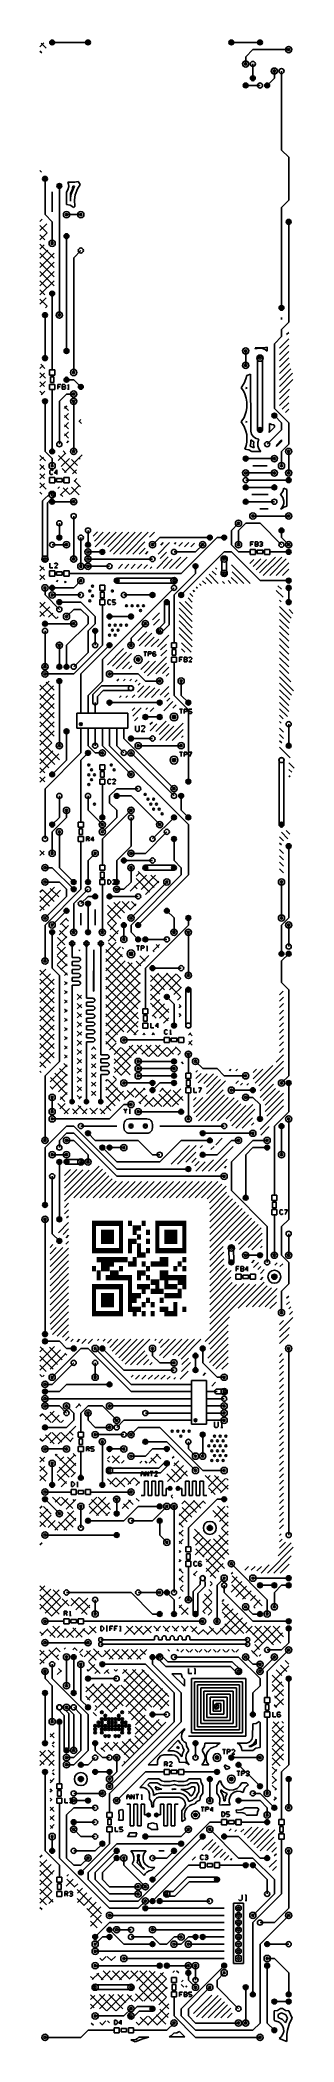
# Model space of a CAD drawing. Extents: x 7 to 52, y 9 to 364.
import ezdxf

# ---------------------------------------------------------------- set-up
doc = ezdxf.new("R2010")
doc.units = 0
doc.layers.add('SCORE', color=5, linetype='CONTINUOUS')

msp = doc.modelspace()

# ---------------------------------------------------------------- linework, layer by layer
at = {"layer": 'SCORE'}
for p, q in [((6.73, 362.4333), (7.4329, 363.1362)), ((6.73, 361.692), (7.0419, 361.3801)), ((6.9461, 363.1022), (7.8317, 362.2167)), ((8.89, 363.22), (15.24, 363.22)), ((45.72, 363.22), (40.64, 363.22)), ((43.18, 360.68), (44.45, 361.95)), ((44.45, 361.95), (50.8, 361.95)), ((43.18, 359.41), (43.18, 360.68)), ((44.45, 359.41), (44.45, 356.87)), ((48.26, 358.14), (48.26, 356.87)), ((49.53, 358.14), (49.53, 344.17)), ((45.72, 355.6), (43.18, 355.6)), ((48.26, 356.87), (46.99, 355.6)), ((49.53, 344.17), (50.8, 342.9)), ((6.73, 340.5495), (7.0162, 340.2633)), ((50.8, 342.9), (50.8, 335.28)), ((7.62, 332.74), (7.62, 339.09)), ((8.87, 336.7605), (8.91, 336.7132)), ((8.87, 333.2578), (8.87, 336.7605)), ((8.91, 336.7132), (8.91, 333.2178)), ((10.16, 314.96), (10.16, 337.82)), ((11.4102, 336.7133), (11.6919, 337.1562)), ((11.4112, 334.5393), (11.4102, 336.7133)), ((11.687, 338.495), (12.9097, 338.5063)), ((11.8025, 338.1192), (11.687, 338.495)), ((11.6919, 337.1562), (11.8265, 337.7175)), ((11.8265, 337.7175), (11.8025, 338.1192)), ((12.1103, 336.4745), (12.4195, 337.1064)), ((12.8328, 337.8017), (12.2752, 336.362)), ((12.4195, 337.1064), (12.5293, 337.795)), ((12.5293, 337.795), (12.8328, 337.8017)), ((12.9097, 338.5063), (13.4869, 338.6033)), ((13.3665, 337.3117), (12.9672, 336.2398)), ((13.8706, 338.07), (13.3665, 337.3117)), ((13.4869, 338.6033), (13.8706, 338.07)), ((8.91, 333.2178), (8.87, 333.2578)), ((12.0936, 334.4127), (11.4112, 334.5393)), ((12.7, 334.0146), (12.0936, 334.4127)), ((12.1428, 335.1356), (12.1103, 336.4745)), ((12.1617, 335.7182), (12.1428, 335.1356)), ((12.2752, 336.362), (12.1617, 335.7182)), ((12.9008, 334.1872), (12.7, 334.0146)), ((12.9672, 336.2398), (12.8436, 335.3763)), ((12.8436, 335.3763), (12.9008, 334.1872)), ((50.8, 335.28), (49.53, 334.01)), ((49.53, 334.01), (49.53, 316.23)), ((6.73, 331.5328), (7.1422, 331.945)), ((6.73, 329.9064), (7.9554, 331.1318)), ((6.73, 330.7914), (7.99, 329.5314)), ((6.73, 328.2801), (7.99, 329.5401)), ((8.89, 331.47), (7.62, 332.74)), ((8.89, 327.66), (8.89, 331.47)), ((13.97, 332.74), (11.43, 332.74)), ((50.8, 313.69), (50.8, 331.47)), ((6.73, 329.1651), (7.5912, 328.3038)), ((6.73, 327.5387), (9.2587, 325.01)), ((6.73, 326.6537), (7.466, 327.3897)), ((6.73, 325.0274), (8.129, 326.4264)), ((11.43, 328.93), (11.43, 308.61)), ((13.97, 326.39), (12.7, 325.12)), ((6.73, 323.401), (9.2585, 325.9295)), ((6.73, 325.9124), (9.2591, 323.3833)), ((6.73, 321.7747), (9.2589, 324.3035)), ((6.73, 324.286), (9.2595, 321.7566)), ((6.73, 320.1483), (9.2592, 322.6776)), ((6.73, 322.6597), (9.2598, 320.1299)), ((12.7, 325.12), (12.7, 304.8)), ((6.73, 318.522), (9.2596, 321.0516)), ((6.73, 321.0333), (8.0101, 319.7533)), ((6.73, 319.407), (7.5892, 318.5478)), ((6.73, 316.8956), (7.8251, 317.9908)), ((6.73, 317.7807), (7.99, 316.5207)), ((7.7351, 316.2744), (7.99, 316.5293)), ((8.89, 307.34), (8.89, 318.77)), ((7.62, 314.96), (7.62, 307.34)), ((49.53, 312.42), (50.8, 313.69)), ((49.53, 311.15), (49.53, 312.42)), ((49.55, 314.2078), (49.545, 314.5607)), ((49.545, 314.5607), (49.55, 314.5607)), ((49.55, 314.5607), (49.55, 314.2078)), ((50.43, 311.5283), (50.81, 311.9083)), ((43.18, 306.07), (43.18, 308.61)), ((44.8885, 309.175), (46.4097, 309.1863)), ((44.9443, 308.9635), (44.8885, 309.175)), ((45.5705, 309.1333), (44.9443, 308.9635)), ((46.1834, 309.0789), (45.5705, 309.1333)), ((46.6219, 308.8972), (46.1834, 309.0789)), ((46.4097, 309.1863), (47.01, 309.2891)), ((47.01, 308.5946), (46.6219, 308.8972)), ((47.01, 309.2891), (47.01, 308.5946)), ((48.26, 309.88), (49.53, 311.15)), ((48.26, 298.45), (48.26, 309.88)), ((49.16, 309.1269), (50.81, 310.7769)), ((49.16, 307.9956), (50.81, 309.6456)), ((49.16, 306.8642), (50.81, 308.5142)), ((6.73, 305.5112), (7.2829, 306.0642)), ((6.73, 304.7699), (7.69, 303.8099)), ((6.73, 303.8849), (7.54, 304.6949)), ((6.8756, 306.2506), (7.588, 305.5383)), ((9.34, 305.25), (8.44, 305.25)), ((8.44, 305.25), (8.44, 304.35)), ((8.89, 305.25), (8.89, 307.34)), ((9.34, 304.35), (9.34, 305.25)), ((45.3, 307.34), (45.332, 307.5007)), ((45.3, 294.64), (45.3, 307.34)), ((45.332, 307.5007), (45.423, 307.637)), ((45.423, 307.637), (45.5593, 307.728)), ((45.5593, 307.728), (45.72, 307.76)), ((45.72, 307.76), (45.8807, 307.728)), ((45.8807, 307.728), (46.017, 307.637)), ((46.017, 307.637), (46.108, 307.5007)), ((46.108, 307.5007), (46.14, 307.34)), ((46.14, 307.34), (46.14, 294.64)), ((49.16, 305.7328), (50.8206, 307.3935)), ((49.16, 304.6015), (50.9307, 306.3722)), ((49.16, 303.4701), (51.1705, 305.4805)), ((6.73, 302.2585), (7.69, 303.2185)), ((6.73, 303.1435), (7.54, 302.3335)), ((6.73, 301.5172), (7.2582, 300.989)), ((6.9613, 300.8635), (7.5963, 301.4985)), ((8.44, 304.35), (9.34, 304.35)), ((9.34, 302.71), (8.44, 302.71)), ((8.44, 302.71), (8.44, 301.81)), ((8.44, 301.81), (9.34, 301.81)), ((9.19, 304.03), (8.59, 304.03)), ((8.59, 304.03), (8.59, 303.03)), ((8.59, 303.03), (9.19, 303.03)), ((8.89, 301.81), (8.89, 299.72)), ((9.19, 303.03), (9.19, 304.03)), ((9.34, 301.81), (9.34, 302.71)), ((10.4233, 302.66), (9.89, 302.66)), ((9.89, 302.66), (9.89, 301.86)), ((9.89, 302.26), (10.29, 302.26)), ((10.69, 301.86), (10.69, 302.66)), ((10.69, 302.66), (11.09, 302.66)), ((11.09, 302.26), (10.69, 302.26)), ((11.09, 301.86), (10.69, 301.86)), ((11.09, 302.66), (11.2233, 302.5267)), ((11.2233, 302.3933), (11.09, 302.26)), ((11.09, 302.26), (11.2233, 302.1267)), ((11.2233, 301.9933), (11.09, 301.86)), ((11.2233, 302.5267), (11.2233, 302.3933)), ((11.2233, 302.1267), (11.2233, 301.9933)), ((11.43, 303.53), (12.7, 303.53)), ((11.6233, 302.5267), (11.7567, 302.66)), ((11.6233, 301.86), (11.89, 301.86)), ((11.7567, 302.66), (11.7567, 301.86)), ((12.7, 303.53), (13.97, 302.26)), ((42.3894, 302.07), (42.9328, 302.9111)), ((42.7677, 301.5461), (42.3894, 302.07)), ((43.0119, 301.0398), (42.7677, 301.5461)), ((42.9328, 302.9111), (43.2318, 303.7045)), ((43.2318, 303.7045), (43.3751, 304.2812)), ((43.2647, 302.07), (43.35, 302.2045)), ((43.35, 301.9355), (43.2647, 302.07)), ((43.35, 302.2045), (43.35, 301.9355)), ((43.3751, 304.2812), (44.05, 304.4948)), ((44.05, 304.4948), (44.0656, 294.4154)), ((49.16, 302.3387), (51.5008, 304.6795)), ((49.16, 301.2074), (51.523, 303.5703)), ((49.16, 300.076), (50.9341, 301.8501)), ((7.62, 290.83), (7.62, 299.72)), ((8.89, 299.72), (8.89, 290.83)), ((10.16, 299.72), (11.43, 300.99)), ((10.16, 292.1), (10.16, 299.72)), ((11.06, 298.4568), (11.5042, 298.901)), ((11.06, 298.8135), (11.8, 298.0735)), ((11.43, 300.99), (12.7, 300.99)), ((12.7, 290.83), (12.7, 299.72)), ((42.8935, 296.8283), (43.2928, 297.9002)), ((43.2928, 300.2398), (43.0119, 301.0398)), ((43.4083, 299.5659), (43.2928, 300.2398)), ((43.2928, 297.9002), (43.4063, 298.5437)), ((43.4063, 298.5437), (43.4083, 299.5659)), ((50.8, 295.91), (48.26, 298.45)), ((49.16, 298.9446), (50.8106, 300.5952)), ((49.6648, 298.318), (50.81, 299.4632)), ((50.2305, 297.7523), (50.81, 298.3319)), ((11.06, 296.8305), (11.8, 297.5705)), ((11.06, 297.1872), (11.8, 296.4472)), ((11.06, 295.2041), (11.8, 295.9441)), ((11.06, 295.5609), (11.8, 294.8209)), ((11.06, 293.5778), (11.8, 294.3178)), ((13.6, 296.1178), (13.9784, 296.4962)), ((13.6, 296.2735), (14.0884, 295.7851)), ((42.3894, 296.07), (42.8935, 296.8283)), ((42.9328, 295.2289), (42.3894, 296.07)), ((43.2318, 294.4355), (42.9328, 295.2289)), ((43.3748, 293.8605), (43.2318, 294.4355)), ((43.2647, 296.07), (43.35, 296.2045)), ((43.35, 295.9355), (43.2647, 296.07)), ((43.35, 296.2045), (43.35, 295.9355)), ((44.0656, 294.4154), (44.2351, 293.8769)), ((45.332, 294.4793), (45.3, 294.64)), ((45.423, 294.343), (45.332, 294.4793)), ((45.5593, 294.252), (45.423, 294.343)), ((45.72, 294.22), (45.5593, 294.252)), ((45.8807, 294.252), (45.72, 294.22)), ((46.017, 294.343), (45.8807, 294.252)), ((46.108, 294.4793), (46.017, 294.343)), ((46.14, 294.64), (46.108, 294.4793)), ((46.99, 292.1), (49.53, 294.64)), ((48.28, 295.1578), (47.3336, 294.2114)), ((47.3336, 294.2114), (47.3885, 294.5787)), ((47.3885, 294.5787), (47.39, 295.755)), ((47.39, 295.755), (47.7496, 295.5904)), ((47.7496, 295.5904), (48.1588, 295.5135)), ((48.1588, 295.5135), (48.28, 295.3922)), ((49.53, 295.91), (48.26, 297.18)), ((48.28, 295.3922), (48.28, 295.1578)), ((49.53, 294.64), (49.53, 295.91)), ((50.8, 292.1), (50.8, 295.91)), ((8.89, 289.56), (7.62, 290.83)), ((9.9802, 289.2453), (11.2791, 290.5442)), ((10.8194, 290.9224), (11.3047, 290.4371)), ((11.06, 293.9345), (11.8, 293.1945)), ((11.4815, 292.3729), (11.8, 292.6914)), ((43.0587, 291.2251), (43.2928, 291.9002)), ((43.723, 291.1388), (43.0587, 291.2251)), ((43.2928, 291.9002), (43.3976, 292.4525)), ((43.3976, 292.4525), (43.3748, 293.8605)), ((44.2868, 290.81), (43.723, 291.1388)), ((43.9872, 291.7878), (44.0916, 292.3611)), ((44.5259, 291.51), (43.9872, 291.7878)), ((44.0916, 292.3611), (44.1172, 292.8948)), ((44.1172, 292.8948), (44.6305, 292.5359)), ((44.2351, 293.8769), (44.5587, 293.4405)), ((45.8836, 290.81), (44.2868, 290.81)), ((44.6642, 291.51), (44.5259, 291.51)), ((44.5587, 293.4405), (45.0248, 293.122)), ((44.6305, 292.5359), (44.5923, 292.0043)), ((44.5923, 292.0043), (44.6642, 291.51)), ((45.0248, 293.122), (45.5365, 292.9807)), ((45.318, 292.4051), (45.3122, 291.8288)), ((45.3122, 291.8288), (45.504, 291.2751)), ((45.5365, 292.9807), (45.318, 292.4051)), ((45.504, 291.2751), (45.8836, 290.81)), ((49.55, 292.6178), (48.6448, 291.7125)), ((48.6448, 291.7125), (48.6881, 292.0303)), ((48.6881, 292.0303), (49.55, 292.8922)), ((49.53, 290.83), (50.8, 292.1)), ((49.53, 288.29), (49.53, 290.83)), ((49.55, 292.8922), (49.55, 292.6178)), ((50.8, 290.83), (50.8, 287.02)), ((6.73, 290.1328), (7.7189, 289.1439)), ((6.73, 289.2478), (7.3297, 289.8475)), ((6.73, 288.5064), (7.5922, 287.6442)), ((6.73, 287.6214), (7.441, 288.3325)), ((8.6233, 287.55), (8.49, 287.4167)), ((8.49, 287.4167), (8.49, 286.8833)), ((8.89, 287.55), (8.6233, 287.55)), ((8.89, 288.29), (8.89, 289.56)), ((9.0233, 287.4167), (8.89, 287.55)), ((9.69, 287.55), (9.29, 287.0167)), ((9.29, 287.0167), (9.8233, 287.0167)), ((9.69, 286.75), (9.69, 287.55)), ((9.9996, 290.1159), (13.1928, 286.9227)), ((10.5018, 288.1406), (11.9507, 289.5894)), ((10.6869, 287.8023), (11.3891, 287.1)), ((11.0876, 287.1), (14.2043, 290.2167)), ((12.3071, 289.4347), (13.3745, 288.3673)), ((12.4821, 286.8681), (13.2046, 287.5906)), ((13.6409, 289.7273), (13.8737, 289.4945)), ((43.18, 289.56), (48.26, 289.56)), ((48.26, 287.02), (43.18, 287.02)), ((44.4346, 288.31), (46.9655, 288.31)), ((44.4745, 288.27), (44.4346, 288.31)), ((46.9854, 288.29), (44.4745, 288.27)), ((46.9655, 288.31), (46.9854, 288.29)), ((6.73, 286.8801), (7.54, 286.0701)), ((6.73, 285.9951), (7.59, 286.8551)), ((6.73, 285.2537), (7.8087, 284.1751)), ((6.73, 284.3687), (7.5477, 285.1864)), ((6.73, 283.6274), (7.0858, 283.2716)), ((7.2, 282.114), (8.6236, 283.5347)), ((9.34, 286.2), (8.44, 286.2)), ((8.44, 286.2), (8.44, 285.3)), ((8.44, 285.3), (9.34, 285.3)), ((8.49, 286.8833), (8.6233, 286.75)), ((8.6233, 286.75), (8.89, 286.75)), ((8.6236, 283.5347), (8.8488, 283.628)), ((8.8488, 283.628), (9.088, 283.5804)), ((8.89, 286.75), (9.0233, 286.8833)), ((9.088, 283.5804), (9.2147, 283.4764)), ((9.2147, 283.4764), (9.2919, 283.3319)), ((9.34, 285.3), (9.34, 286.2)), ((10.66, 286.05), (9.66, 286.05)), ((9.66, 286.05), (9.66, 285.45)), ((9.66, 285.45), (10.66, 285.45)), ((9.8814, 284.2675), (10.164, 284.55)), ((10.335, 283.0947), (11.6403, 284.4)), ((10.66, 285.45), (10.66, 286.05)), ((10.8222, 284.4142), (12.0177, 283.2187)), ((11.88, 286.2), (10.98, 286.2)), ((10.98, 286.2), (10.98, 285.3)), ((10.98, 285.3), (11.88, 285.3)), ((11.88, 285.3), (11.88, 286.2)), ((12.1459, 283.2792), (13.7385, 284.8718)), ((12.3372, 284.5255), (13.6892, 283.1736)), ((12.78, 285.5397), (13.2896, 286.0493)), ((12.78, 285.7091), (13.9346, 284.5545)), ((43.18, 285.75), (50.8, 285.75)), ((48.26, 284.48), (43.18, 284.48)), ((49.3666, 283.2298), (49.7449, 283.7169)), ((49.7449, 283.7169), (49.9226, 284.3295)), ((49.9226, 284.3295), (50.46, 284.1156)), ((50.46, 284.1156), (50.46, 281.167)), ((7.2, 271.78), (7.2, 282.114)), ((9.2604, 283.012), (8.04, 281.766)), ((8.04, 281.766), (8.04, 271.78)), ((8.89, 281.94), (12.7, 281.94)), ((9.308, 283.1688), (9.2604, 283.012)), ((9.2919, 283.3319), (9.308, 283.1688)), ((10.338, 283.2721), (10.7701, 282.84)), ((48.26, 281.94), (43.18, 281.94)), ((47.1085, 283.19), (44.2868, 283.23)), ((44.2868, 283.23), (47.1534, 283.2298)), ((45.7445, 280.65), (45.7046, 280.69)), ((45.7046, 280.69), (47.1085, 280.69)), ((47.1536, 280.65), (45.7445, 280.65)), ((47.1534, 283.2298), (47.1085, 283.19)), ((47.1085, 280.69), (47.1536, 280.65)), ((49.3664, 280.65), (49.6382, 280.9454)), ((49.5055, 280.65), (49.3664, 280.65)), ((49.7869, 282.6866), (49.3666, 283.2298)), ((49.928, 280.9742), (49.5055, 280.65)), ((49.6382, 280.9454), (49.8197, 281.2648)), ((49.9563, 282.0454), (49.7869, 282.6866)), ((49.8197, 281.2648), (49.932, 281.6349)), ((50.46, 281.167), (49.928, 280.9742)), ((49.932, 281.6349), (49.9563, 282.0454)), ((10.16, 278.13), (10.16, 275.59)), ((12.7, 279.4), (12.7, 271.78)), ((15.24, 276.86), (15.24, 274.32)), ((16.14, 275.8383), (16.9163, 276.6147)), ((16.3936, 274.9606), (17.953, 276.52)), ((16.5144, 273.95), (19.0844, 276.52)), ((18.0394, 274.3436), (20.2158, 276.52)), ((18.7603, 273.9332), (21.3471, 276.52)), ((19.0967, 273.1382), (22.4785, 276.52)), ((19.7699, 272.68), (23.6099, 276.52)), ((20.9012, 272.68), (24.7412, 276.52)), ((22.0326, 272.68), (25.8726, 276.52)), ((26.1613, 275.6773), (27.004, 276.52)), ((40.64, 276.86), (41.91, 278.13)), ((40.64, 274.32), (40.64, 276.86)), ((43.18, 278.13), (41.91, 276.86)), ((41.91, 276.86), (41.91, 274.32)), ((45.72, 278.13), (43.18, 278.13)), ((44.45, 279.4), (50.8, 279.4)), ((49.53, 274.32), (45.72, 278.13)), ((49.53, 276.86), (49.53, 275.59)), ((8.89, 274.32), (11.43, 274.32)), ((13.97, 275.59), (13.97, 270.51)), ((17.78, 273.05), (15.24, 273.05)), ((23.164, 272.68), (25.3127, 274.8287)), ((24.2954, 272.68), (25.3458, 273.7304)), ((25.4267, 272.68), (25.8629, 273.1162)), ((26.67, 274.32), (27.94, 275.59)), ((27.6822, 272.6727), (29.6995, 274.69)), ((27.94, 275.59), (36.83, 275.59)), ((28.0162, 271.8754), (29.1318, 272.991)), ((28.1171, 274.239), (28.5681, 274.69)), ((30.48, 273.05), (34.29, 273.05)), ((30.539, 274.3982), (30.8308, 274.69)), ((31.3521, 274.0799), (31.9622, 274.69)), ((31.75, 269.24), (38.1, 275.59)), ((31.75, 265.43), (39.37, 273.05)), ((32.3536, 273.95), (33.0936, 274.69)), ((33.485, 273.95), (34.1387, 274.6038)), ((34.29, 273.05), (35.56, 274.32)), ((38.1, 275.59), (39.37, 275.59)), ((39.37, 273.05), (40.64, 273.05)), ((41.91, 273.05), (40.64, 274.32)), ((40.64, 273.05), (45.72, 267.97)), ((44, 273.05), (41.91, 273.05)), ((44.9, 273.5), (44, 273.5)), ((44, 273.5), (44, 272.6)), ((44.5833, 274.85), (44.05, 274.85)), ((44.05, 274.85), (44.05, 274.05)), ((44.05, 274.45), (44.45, 274.45)), ((44.85, 274.05), (44.85, 274.85)), ((44.85, 274.85), (45.25, 274.85)), ((45.25, 274.45), (44.85, 274.45)), ((45.25, 274.05), (44.85, 274.05)), ((44.9, 272.6), (44.9, 273.5)), ((46.22, 273.35), (45.22, 273.35)), ((45.22, 273.35), (45.22, 272.75)), ((45.25, 274.85), (45.3833, 274.7167)), ((45.3833, 274.5833), (45.25, 274.45)), ((45.25, 274.45), (45.3833, 274.3167)), ((45.3833, 274.1833), (45.25, 274.05)), ((45.3833, 274.7167), (45.3833, 274.5833)), ((45.3833, 274.3167), (45.3833, 274.1833)), ((45.65, 274.7167), (45.7833, 274.85)), ((45.7833, 274.05), (45.65, 274.1833)), ((45.7833, 274.85), (46.05, 274.85)), ((46.05, 274.45), (45.7833, 274.45)), ((46.05, 274.05), (45.7833, 274.05)), ((46.05, 274.85), (46.1833, 274.7167)), ((46.1833, 274.5833), (46.05, 274.45)), ((46.05, 274.45), (46.1833, 274.3167)), ((46.1833, 274.1833), (46.05, 274.05)), ((46.1833, 274.7167), (46.1833, 274.5833)), ((46.1833, 274.3167), (46.1833, 274.1833)), ((46.22, 272.75), (46.22, 273.35)), ((47.44, 273.5), (46.54, 273.5)), ((46.54, 273.5), (46.54, 272.6)), ((47.44, 272.6), (47.44, 273.5)), ((47.44, 273.05), (49.53, 273.05)), ((49.53, 275.59), (50.8, 274.32)), ((49.53, 273.05), (50.8, 273.05)), ((6.73, 270.6166), (7.5471, 269.7996)), ((6.73, 269.7316), (7.3536, 270.3553)), ((7.232, 271.6193), (7.2, 271.78)), ((7.323, 271.483), (7.232, 271.6193)), ((7.4593, 271.392), (7.323, 271.483)), ((7.62, 271.36), (7.4593, 271.392)), ((7.7807, 271.392), (7.62, 271.36)), ((7.917, 271.483), (7.7807, 271.392)), ((8.008, 271.6193), (7.917, 271.483)), ((8.04, 271.78), (8.008, 271.6193)), ((9.34, 269.69), (8.44, 269.69)), ((8.44, 269.69), (8.44, 268.79)), ((8.49, 271.04), (8.49, 270.24)), ((8.49, 270.24), (9.0233, 270.24)), ((9.29, 270.9067), (9.4233, 271.04)), ((9.8233, 270.7733), (9.29, 270.24)), ((9.29, 270.24), (9.8233, 270.24)), ((9.34, 268.79), (9.34, 269.69)), ((9.4233, 271.04), (9.69, 271.04)), ((10.66, 269.54), (9.66, 269.54)), ((9.66, 269.54), (9.66, 268.94)), ((9.69, 271.04), (9.8233, 270.9067)), ((9.8233, 270.9067), (9.8233, 270.7733)), ((10.66, 268.94), (10.66, 269.54)), ((11.88, 269.69), (10.98, 269.69)), ((10.98, 269.69), (10.98, 268.79)), ((11.88, 268.79), (11.88, 269.69)), ((26.67, 271.78), (15.24, 271.78)), ((19.05, 270.51), (15.24, 270.51)), ((20.624, 270.14), (21.364, 270.88)), ((21.7554, 270.14), (22.4954, 270.88)), ((22.8867, 270.14), (23.6267, 270.88)), ((24.0181, 270.14), (24.7581, 270.88)), ((25.1495, 270.14), (25.7773, 270.7678)), ((26.2808, 270.14), (26.5746, 270.4338)), ((27.4122, 270.14), (29.4501, 272.1779)), ((28.5436, 270.14), (30.1461, 271.7425)), ((29.675, 270.14), (31.685, 272.15)), ((30.8063, 270.14), (32.8163, 272.15)), ((34.29, 269.24), (34.29, 270.51)), ((37.2542, 269.6614), (37.9461, 268.9695)), ((37.8199, 270.2271), (38.0555, 269.9915)), ((38.95, 271.78), (38.982, 271.9407)), ((38.9581, 269.1581), (38.95, 271.78)), ((38.982, 271.9407), (39.0453, 272.0464)), ((39.0453, 272.0464), (39.172, 272.1504)), ((39.172, 272.1504), (39.3288, 272.198)), ((39.3288, 272.198), (39.4919, 272.1819)), ((39.4919, 272.1819), (39.6033, 272.1292)), ((39.6033, 272.1292), (39.7192, 272.0133)), ((39.7192, 272.0133), (39.7819, 271.8619)), ((39.7819, 271.8619), (39.788, 269.1988)), ((40.6844, 270.7567), (43.9661, 267.475)), ((40.7926, 269.5171), (42.8347, 267.475)), ((43.935, 271.0278), (44.6073, 271.7)), ((44, 272.6), (44.9, 272.6)), ((44.5007, 270.4621), (45.8887, 271.85)), ((45.0664, 269.8964), (46.87, 271.7)), ((45.22, 272.75), (46.22, 272.75)), ((45.6321, 269.3307), (48.4514, 272.15)), ((46.3028, 268.87), (49.5828, 272.15)), ((46.54, 272.6), (47.44, 272.6)), ((47.4341, 268.87), (50.3675, 271.8033)), ((48.5655, 268.87), (50.81, 271.1145)), ((49.6969, 268.87), (50.81, 269.9831)), ((6.73, 268.9903), (7.5716, 268.1487)), ((6.73, 268.1053), (7.54, 268.9153)), ((7.62, 265.43), (7.62, 266.7)), ((8.44, 268.79), (9.34, 268.79)), ((12.7, 266.7), (8.89, 266.7)), ((9.6536, 267.7762), (9.9174, 268.04)), ((9.66, 268.94), (10.66, 268.94)), ((10.98, 268.79), (11.88, 268.79)), ((11.083, 267.89), (11.373, 267.6)), ((11.1038, 267.6), (11.3938, 267.89)), ((11.88, 269.24), (13.97, 269.24)), ((13.97, 267.97), (12.7, 266.7)), ((13.97, 269.24), (31.75, 269.24)), ((18.23, 267.15), (17.33, 267.15)), ((17.33, 267.15), (17.33, 266.25)), ((17.33, 266.25), (18.23, 266.25)), ((18.08, 265.93), (17.48, 265.93)), ((17.48, 265.93), (17.48, 264.93)), ((17.78, 254), (30.48, 266.7)), ((18.08, 264.93), (18.08, 265.93)), ((18.23, 266.25), (18.23, 267.15)), ((19.9, 267.97), (19.932, 268.1307)), ((19.932, 267.8093), (19.9, 267.97)), ((19.932, 268.1307), (20.023, 268.267)), ((20.023, 267.673), (19.932, 267.8093)), ((20.023, 268.267), (20.1593, 268.358)), ((20.1593, 267.582), (20.023, 267.673)), ((20.1593, 268.358), (20.32, 268.39)), ((20.32, 267.55), (20.1593, 267.582)), ((20.32, 268.39), (30.48, 268.39)), ((30.48, 267.55), (20.32, 267.55)), ((30.48, 265.43), (34.29, 269.24)), ((30.48, 268.39), (30.6407, 268.358)), ((30.6407, 267.582), (30.48, 267.55)), ((30.6407, 268.358), (30.777, 268.267)), ((30.777, 267.673), (30.6407, 267.582)), ((30.777, 268.267), (30.868, 268.1307)), ((30.868, 267.8093), (30.777, 267.673)), ((30.868, 268.1307), (30.9, 267.97)), ((30.9, 267.97), (30.868, 267.8093)), ((33.8601, 266.2673), (34.139, 265.9884)), ((34.4258, 266.833), (34.6387, 266.62)), ((34.9915, 267.3987), (35.2905, 267.0996)), ((35.5571, 267.9644), (36.1152, 267.4063)), ((36.1228, 268.53), (37.1779, 267.475)), ((36.6885, 269.0957), (38.3092, 267.475)), ((39.0208, 269.0067), (38.9581, 269.1581)), ((39.1367, 268.8908), (39.0208, 269.0067)), ((39.0995, 267.8161), (39.4406, 267.475)), ((39.2881, 268.8281), (39.1367, 268.8908)), ((39.4519, 268.8281), (39.2881, 268.8281)), ((39.568, 268.8696), (39.4519, 268.8281)), ((39.6947, 268.9736), (39.568, 268.8696)), ((39.788, 269.1988), (39.6947, 268.9736)), ((40.074, 267.9729), (40.572, 267.475)), ((40.6389, 268.5394), (41.7034, 267.475)), ((45.72, 267.97), (50.8, 267.97)), ((48.5874, 266.2479), (49.8066, 265.0286)), ((48.8966, 267.07), (49.5016, 266.465)), ((50.8, 264.16), (50.8, 266.7)), ((6.73, 263.2262), (7.6405, 264.1367)), ((6.73, 264.1113), (9.5903, 261.2509)), ((6.73, 261.5999), (8.4537, 263.3235)), ((6.73, 262.4849), (7.5474, 261.6675)), ((10.16, 262.89), (7.62, 265.43)), ((8.2602, 261.5038), (8.9841, 262.2277)), ((13.97, 265.43), (8.89, 265.43)), ((13.97, 264.16), (10.16, 264.16)), ((11.43, 261.62), (12.7, 262.89)), ((12.7, 262.89), (13.97, 262.89)), ((16.51, 261.62), (13.97, 264.16)), ((13.97, 262.89), (15.24, 261.62)), ((18.23, 264.61), (17.33, 264.61)), ((17.33, 264.61), (17.33, 263.71)), ((17.33, 263.71), (18.23, 263.71)), ((17.48, 264.93), (18.08, 264.93)), ((17.78, 263.71), (17.78, 261.62)), ((18.23, 263.71), (18.23, 264.61)), ((18.9133, 264.56), (18.78, 264.4267)), ((18.78, 264.4267), (18.78, 263.8933)), ((18.78, 263.8933), (18.9133, 263.76)), ((19.18, 264.56), (18.9133, 264.56)), ((18.9133, 263.76), (19.18, 263.76)), ((19.3133, 264.4267), (19.18, 264.56)), ((19.18, 263.76), (19.3133, 263.8933)), ((20.1133, 264.56), (19.58, 264.56)), ((19.58, 264.56), (19.58, 264.16)), ((19.58, 264.16), (19.98, 264.16)), ((19.98, 263.76), (19.58, 263.76)), ((19.98, 264.16), (20.1133, 264.0267)), ((20.1133, 263.8933), (19.98, 263.76)), ((20.1133, 264.0267), (20.1133, 263.8933)), ((21.59, 265.43), (26.67, 265.43)), ((26.6657, 261.0566), (27.891, 262.2819)), ((28.79, 260.524), (28.792, 264.2012)), ((28.792, 264.2012), (28.8396, 264.358)), ((28.8396, 264.358), (28.9436, 264.4847)), ((28.9436, 264.4847), (29.0881, 264.5619)), ((29.0881, 264.5619), (29.2512, 264.578)), ((29.2512, 264.578), (29.3707, 264.548)), ((29.3707, 264.548), (29.507, 264.457)), ((29.507, 264.457), (29.598, 264.3207)), ((29.598, 264.3207), (29.628, 264.2012)), ((29.628, 264.2012), (29.63, 260.176)), ((30.48, 259.08), (30.48, 265.43)), ((31.38, 263.0905), (33.705, 260.7655)), ((31.459, 264.1429), (33.705, 261.8969)), ((32.4325, 264.3007), (33.705, 263.0283)), ((32.9603, 264.9043), (33.705, 264.1596)), ((33.2944, 265.7016), (33.8051, 265.1909)), ((49.192, 264.5118), (49.482, 264.2219)), ((49.195, 263.3775), (51.2195, 261.353)), ((49.195, 262.2461), (50.9638, 260.4773)), ((50.8619, 262.842), (51.5605, 262.1433)), ((12.7, 260.35), (7.62, 260.35)), ((7.62, 259.08), (7.62, 252.73)), ((9.6338, 261.251), (9.9411, 261.5583)), ((15.24, 260.35), (11.43, 256.54)), ((15.24, 261.62), (15.24, 260.35)), ((15.24, 259.08), (16.51, 260.35)), ((15.24, 255.27), (15.24, 259.08)), ((16.51, 260.35), (16.51, 261.62)), ((16.51, 256.54), (16.51, 259.08)), ((17.78, 261.62), (17.78, 256.54)), ((22.86, 261.62), (19.05, 261.62)), ((22.86, 257.81), (25.4, 260.35)), ((24.0733, 257.3329), (25.6655, 258.9251)), ((24.3057, 256.4339), (26.548, 258.6762)), ((26.8249, 260.0845), (27.8903, 261.1499)), ((27.522, 259.1212), (27.5696, 259.278)), ((27.5381, 258.9581), (27.522, 259.1212)), ((27.6153, 258.8136), (27.5381, 258.9581)), ((27.5696, 259.278), (28.79, 260.524)), ((27.742, 258.7096), (27.6153, 258.8136)), ((27.9812, 258.662), (27.742, 258.7096)), ((28.2064, 258.7553), (27.9812, 258.662)), ((29.63, 260.176), (28.2064, 258.7553)), ((30.48, 256.99), (30.48, 259.08)), ((31.38, 261.9592), (33.705, 259.6342)), ((31.38, 260.8278), (33.705, 258.5028)), ((31.38, 259.6964), (33.705, 257.3714)), ((49.195, 261.1147), (50.8293, 259.4804)), ((49.195, 259.9834), (50.81, 258.3684)), ((49.195, 258.852), (50.81, 257.237)), ((10.16, 256.54), (10.16, 252.73)), ((11.43, 256.54), (11.43, 252.73)), ((17.78, 256.54), (12.7, 251.46)), ((12.7, 252.73), (15.24, 255.27)), ((13.97, 251.46), (19.05, 256.54)), ((18.6808, 253.0718), (21.5433, 255.9342)), ((19.558, 252.8176), (22.0671, 255.3267)), ((22.86, 256.54), (22.86, 257.81)), ((25.13, 255.4), (25.6633, 255.4)), ((25.3032, 256.3), (26.9891, 257.9859)), ((25.3967, 255.4), (25.3967, 254.6)), ((25.93, 254.6), (25.93, 255.4)), ((25.93, 255.4), (26.33, 255.4)), ((26.33, 255.4), (26.4633, 255.2667)), ((26.4633, 255.1333), (26.33, 255)), ((26.4345, 256.3), (27.7745, 257.64)), ((26.4633, 255.2667), (26.4633, 255.1333)), ((26.8633, 255.4), (26.73, 255.2667)), ((26.73, 255.2667), (26.73, 254.7333)), ((27.13, 255.4), (26.8633, 255.4)), ((27.2633, 255.2667), (27.13, 255.4)), ((27.5262, 256.2603), (29.58, 258.3141)), ((28.1075, 255.7102), (29.13, 256.7327)), ((28.1633, 254.6347), (29.2225, 255.6939)), ((30.93, 256.99), (30.03, 256.99)), ((30.03, 256.99), (30.03, 256.09)), ((30.03, 256.09), (30.93, 256.09)), ((30.78, 255.77), (30.18, 255.77)), ((30.18, 255.77), (30.18, 254.77)), ((30.78, 254.77), (30.78, 255.77)), ((30.93, 256.09), (30.93, 256.99)), ((31.38, 258.565), (33.705, 256.24)), ((31.8041, 255.8782), (32.3823, 255.3)), ((31.83, 256.9837), (33.5137, 255.3)), ((49.195, 257.7206), (50.81, 256.1056)), ((49.195, 256.5892), (50.81, 254.9742)), ((49.195, 255.4579), (50.81, 253.8429)), ((17.78, 250.19), (17.78, 254)), ((20.2318, 252.36), (22.9391, 255.0673)), ((21.3632, 252.36), (22.5859, 253.5828)), ((22.4945, 252.36), (23.0014, 252.8668)), ((24.6151, 252.2178), (26.0973, 253.7)), ((25.1957, 251.6671), (27.2286, 253.7)), ((25.7614, 251.1014), (29.1306, 254.4706)), ((26.33, 255), (25.93, 255)), ((27.13, 255), (26.73, 255)), ((26.73, 254.7333), (26.8633, 254.6)), ((26.8633, 254.6), (27.13, 254.6)), ((27.2633, 254.8667), (27.13, 255)), ((27.13, 254.6), (27.2633, 254.7333)), ((27.2628, 251.4714), (29.1507, 253.3593)), ((27.2633, 254.7333), (27.2633, 254.8667)), ((28.4642, 251.5415), (29.58, 252.6572)), ((30.93, 254.45), (30.03, 254.45)), ((30.03, 254.45), (30.03, 253.55)), ((30.03, 253.55), (30.93, 253.55)), ((30.18, 254.77), (30.78, 254.77)), ((30.48, 253.55), (30.48, 251.46)), ((30.93, 253.55), (30.93, 254.45)), ((32.0133, 254.4), (31.48, 254.4)), ((31.48, 254.4), (31.48, 253.6)), ((31.48, 254), (31.88, 254)), ((32.28, 253.6), (32.28, 254.4)), ((32.28, 254.4), (32.68, 254.4)), ((32.68, 254), (32.28, 254)), ((32.68, 253.6), (32.28, 253.6)), ((32.68, 254.4), (32.8133, 254.2667)), ((32.8133, 254.1333), (32.68, 254)), ((32.68, 254), (32.8133, 253.8667)), ((32.8133, 253.7333), (32.68, 253.6)), ((32.8133, 254.2667), (32.8133, 254.1333)), ((32.8133, 253.8667), (32.8133, 253.7333)), ((33.08, 254.2667), (33.2133, 254.4)), ((33.6133, 254.1333), (33.08, 253.6)), ((33.08, 253.6), (33.6133, 253.6)), ((33.2133, 254.4), (33.48, 254.4)), ((33.48, 254.4), (33.6133, 254.2667)), ((33.6133, 254.2667), (33.6133, 254.1333)), ((49.195, 254.3265), (50.81, 252.7115)), ((49.195, 253.1951), (50.8559, 251.5342)), ((49.195, 252.0638), (51.1985, 250.0603)), ((6.73, 248.5891), (8.3467, 250.2058)), ((6.73, 249.4741), (9.26, 246.9441)), ((6.73, 246.9628), (9.1312, 249.364)), ((12.7, 251.46), (7.62, 251.46)), ((7.8078, 250.0227), (9.26, 248.5705)), ((10.16, 238.76), (10.16, 250.19)), ((13.97, 246.38), (13.97, 251.46)), ((15.24, 247.65), (17.78, 250.19)), ((16.09, 247.824), (17.606, 249.34)), ((17.954, 248.5), (16.93, 247.476)), ((17.606, 249.34), (22.9012, 249.338)), ((22.9012, 248.502), (17.954, 248.5)), ((24.13, 251.46), (19.05, 251.46)), ((20.3735, 250.2389), (20.6945, 250.56)), ((21.5044, 250.2385), (21.8259, 250.56)), ((22.6504, 250.2531), (22.9573, 250.56)), ((22.9012, 249.338), (23.0207, 249.308)), ((23.058, 248.5496), (22.9012, 248.502)), ((23.0207, 249.308), (23.157, 249.217)), ((23.2092, 248.6867), (23.058, 248.5496)), ((23.157, 249.217), (23.2719, 249.0019)), ((23.2719, 248.8381), (23.2092, 248.6867)), ((23.2719, 249.0019), (23.2719, 248.8381)), ((23.5862, 250.0576), (23.9229, 250.3943)), ((24.0172, 248.2258), (25.1248, 249.3334)), ((24.1036, 249.4436), (24.4886, 249.8286)), ((25.4, 250.19), (24.13, 251.46)), ((24.2028, 247.28), (26.2128, 249.29)), ((25.3341, 247.28), (27.0786, 249.0244)), ((27.94, 250.19), (25.4, 250.19)), ((26.4655, 247.28), (27.9262, 248.7407)), ((28.0143, 247.6974), (29.58, 249.2631)), ((28.8155, 247.3673), (29.58, 248.1318)), ((29.1056, 251.0514), (29.58, 251.5259)), ((30.48, 251.46), (30.48, 247.65)), ((31.75, 250.19), (31.75, 247.65)), ((49.195, 250.9324), (51.6504, 248.477)), ((49.195, 249.801), (51.2877, 247.7083)), ((49.195, 248.6696), (51.0157, 246.8489)), ((6.73, 245.3364), (9.26, 247.8664)), ((6.73, 247.8478), (9.26, 245.3178)), ((6.73, 243.7101), (9.26, 246.2401)), ((6.73, 246.2215), (9.26, 243.6915)), ((6.73, 242.0837), (9.26, 244.6137)), ((6.73, 244.5951), (9.26, 242.0651)), ((22.2885, 244.5385), (13.2715, 244.5385)), ((13.2715, 244.5385), (13.2715, 241.8715)), ((13.97, 244.5385), (13.97, 246.38)), ((15.24, 246.38), (15.24, 247.65)), ((15.24, 244.5385), (15.24, 246.38)), ((16.1081, 246.2581), (16.09, 247.824)), ((16.1853, 246.1136), (16.1081, 246.2581)), ((16.312, 246.0096), (16.1853, 246.1136)), ((16.4281, 245.9681), (16.312, 246.0096)), ((16.5919, 245.9681), (16.4281, 245.9681)), ((16.51, 244.5385), (16.51, 246.38)), ((16.807, 246.083), (16.5919, 245.9681)), ((16.9219, 246.2981), (16.807, 246.083)), ((16.93, 247.476), (16.9219, 246.2981)), ((27.94, 246.38), (19.05, 246.38)), ((20.8086, 247.28), (21.1299, 247.6013)), ((21.94, 247.28), (22.2618, 247.6018)), ((22.2885, 241.8715), (22.2885, 244.5385)), ((23.058, 245.0039), (23.5341, 245.48)), ((23.0714, 247.28), (23.5542, 247.7628)), ((23.1885, 244.003), (24.6655, 245.48)), ((25.4743, 245.1574), (25.7969, 245.48)), ((26.2755, 244.8273), (26.9282, 245.48)), ((28.658, 244.947), (30.2841, 246.5731)), ((29.2312, 246.6516), (29.7311, 247.1515)), ((30.2675, 245.4251), (30.8498, 246.0074)), ((30.48, 247.65), (33.02, 245.11)), ((31.48, 245.24), (32.0133, 245.24)), ((31.7467, 245.24), (31.7467, 244.44)), ((31.75, 247.65), (33.02, 246.38)), ((32.28, 244.44), (32.28, 245.24)), ((32.28, 245.24), (32.68, 245.24)), ((32.68, 244.84), (32.28, 244.84)), ((32.68, 245.24), (32.8133, 245.1067)), ((32.8133, 244.9733), (32.68, 244.84)), ((32.8133, 245.1067), (32.8133, 244.9733)), ((33.02, 245.11), (33.02, 232.41)), ((33.6133, 245.24), (33.08, 245.24)), ((33.08, 245.24), (33.08, 244.84)), ((33.08, 244.84), (33.48, 244.84)), ((33.48, 244.84), (33.6133, 244.7067)), ((33.6133, 244.5733), (33.48, 244.44)), ((33.6133, 244.7067), (33.6133, 244.5733)), ((49.195, 247.5383), (50.8437, 245.8896)), ((49.195, 246.4069), (50.81, 244.7919)), ((49.195, 245.2755), (50.5706, 243.9)), ((6.73, 240.4574), (9.26, 242.9874)), ((6.73, 242.9688), (9.26, 240.4388)), ((6.73, 238.8311), (9.26, 241.3611)), ((6.73, 241.3424), (8.803, 239.2694)), ((11.43, 241.3), (11.43, 236.22)), ((13.2715, 241.8715), (22.2885, 241.8715)), ((13.97, 241.8715), (13.97, 240.03)), ((15.24, 241.8715), (15.24, 240.03)), ((16.51, 241.8715), (16.51, 240.03)), ((17.78, 241.8715), (17.78, 240.03)), ((19.05, 241.8715), (19.05, 240.03)), ((20.32, 241.8715), (20.32, 240.03)), ((21.59, 241.8715), (21.59, 240.03)), ((23.5027, 243.1858), (24.0826, 243.7657)), ((23.66, 242.3), (23.66, 241.4667)), ((23.66, 241.4667), (23.8267, 241.3)), ((23.8267, 241.3), (24.16, 241.3)), ((24.16, 241.3), (24.3267, 241.4667)), ((24.3267, 241.4667), (24.3267, 242.3)), ((24.66, 242.1333), (24.8267, 242.3)), ((25.3267, 241.9667), (24.66, 241.3)), ((24.66, 241.3), (25.3267, 241.3)), ((24.8267, 242.3), (25.16, 242.3)), ((25.16, 242.3), (25.3267, 242.1333)), ((25.3267, 242.1333), (25.3267, 241.9667)), ((25.4, 243.84), (27.94, 243.84)), ((26.2052, 242.4942), (26.651, 242.94)), ((26.2267, 241.3843), (27.4551, 242.6128)), ((27.2311, 241.2574), (29.0661, 243.0924)), ((27.828, 240.7229), (29.6057, 242.5006)), ((27.991, 239.7545), (30.4771, 242.2407)), ((29.0278, 239.66), (32.12, 242.7522)), ((30.1592, 239.66), (32.12, 241.6208)), ((33.48, 244.44), (33.08, 244.44)), ((49.195, 244.1442), (49.8305, 243.5087)), ((49.195, 243.0128), (49.4619, 242.7459)), ((49.195, 241.8814), (49.9, 241.1764)), ((50.8, 242.57), (50.8, 238.76)), ((6.73, 239.7161), (10.1916, 236.2544)), ((6.73, 237.2047), (8.8079, 239.2826)), ((6.73, 238.0897), (9.3785, 235.4413)), ((6.73, 235.5784), (9.0184, 237.8667)), ((13.97, 237.49), (7.62, 231.14)), ((13.97, 240.03), (13.97, 237.49)), ((13.97, 236.22), (15.24, 237.49)), ((15.24, 240.03), (15.24, 238.76)), ((15.24, 238.76), (16.51, 237.49)), ((16.51, 240.03), (16.51, 238.76)), ((16.51, 237.49), (17.78, 237.49)), ((17.78, 240.03), (17.78, 238.76)), ((17.78, 238.76), (22.86, 233.68)), ((19.05, 240.03), (19.05, 238.76)), ((19.05, 238.76), (33.02, 224.79)), ((20.32, 240.03), (20.32, 238.76)), ((20.32, 238.76), (21.59, 237.49)), ((21.59, 240.03), (30.48, 231.14)), ((26.67, 240.03), (22.86, 240.03)), ((30.48, 229.87), (22.86, 237.49)), ((31.75, 238.76), (24.13, 238.76)), ((31.48, 237.62), (32.0133, 237.62)), ((31.7467, 237.62), (31.7467, 236.82)), ((31.8374, 240.2068), (32.12, 240.4894)), ((32.28, 236.82), (32.28, 237.62)), ((32.28, 237.62), (32.68, 237.62)), ((32.68, 237.62), (32.8133, 237.4867)), ((32.8133, 237.4867), (32.8133, 237.3533)), ((33.08, 237.62), (33.6133, 237.62)), ((33.6133, 237.62), (33.2133, 236.82)), ((49.195, 240.75), (49.9, 240.045)), ((49.195, 239.6187), (49.5716, 239.242)), ((49.195, 238.4873), (51.0719, 236.6104)), ((6.73, 233.952), (10.0903, 237.3123)), ((6.73, 236.4634), (8.3223, 234.8711)), ((6.73, 234.837), (7.6016, 233.9654)), ((11.43, 236.22), (8.89, 233.68)), ((13.97, 227.33), (13.97, 236.22)), ((18.23, 235.4), (17.33, 235.4)), ((17.33, 235.4), (17.33, 234.5)), ((17.33, 234.5), (18.23, 234.5)), ((18.08, 234.18), (17.48, 234.18)), ((17.48, 234.18), (17.48, 233.18)), ((18.08, 233.18), (18.08, 234.18)), ((18.23, 234.5), (18.23, 235.4)), ((32.68, 237.22), (32.28, 237.22)), ((32.8133, 237.3533), (32.68, 237.22)), ((49.11, 236.22), (49.142, 236.3807)), ((49.11, 224.79), (49.11, 236.22)), ((49.142, 236.3807), (49.233, 236.517)), ((49.233, 236.517), (49.3693, 236.608)), ((49.3693, 236.608), (49.53, 236.64)), ((49.53, 236.64), (49.6907, 236.608)), ((49.6907, 236.608), (49.827, 236.517)), ((49.827, 236.517), (49.918, 236.3807)), ((49.918, 236.3807), (49.95, 236.22)), ((49.95, 236.22), (49.95, 224.79)), ((50.85, 235.7009), (51.7475, 234.8035)), ((50.85, 234.5696), (51.3636, 234.056)), ((6.73, 232.3257), (7.6456, 233.2412)), ((6.73, 233.2107), (7.5733, 232.3674)), ((7.62, 231.14), (7.62, 222.25)), ((18.23, 232.86), (17.33, 232.86)), ((17.33, 232.86), (17.33, 231.96)), ((17.33, 231.96), (18.23, 231.96)), ((17.48, 233.18), (18.08, 233.18)), ((17.78, 231.96), (17.78, 229.87)), ((18.23, 231.96), (18.23, 232.86)), ((18.9133, 232.81), (18.78, 232.6767)), ((18.78, 232.6767), (18.78, 232.1433)), ((18.78, 232.1433), (18.9133, 232.01)), ((19.18, 232.81), (18.9133, 232.81)), ((18.9133, 232.01), (19.18, 232.01)), ((20.32, 231.14), (19.05, 229.87)), ((19.3133, 232.6767), (19.18, 232.81)), ((19.18, 232.01), (19.3133, 232.1433)), ((19.58, 232.6767), (19.7133, 232.81)), ((20.1133, 232.5433), (19.58, 232.01)), ((19.58, 232.01), (20.1133, 232.01)), ((19.7133, 232.81), (19.98, 232.81)), ((19.98, 232.81), (20.1133, 232.6767)), ((20.1133, 232.6767), (20.1133, 232.5433)), ((24.13, 231.14), (20.32, 231.14)), ((50.85, 233.4382), (51.0676, 233.2206)), ((10.16, 229.87), (10.16, 226.06)), ((11.43, 227.33), (11.43, 226.06)), ((13.97, 225.24), (13.97, 227.33)), ((15.24, 229.87), (15.24, 227.33)), ((15.24, 227.33), (17.78, 224.79)), ((17.78, 229.87), (17.78, 226.06)), ((17.78, 222.25), (22.86, 227.33)), ((19.05, 229.87), (19.05, 228.6)), ((19.05, 228.6), (20.32, 227.33)), ((20.32, 229.87), (22.86, 229.87)), ((20.32, 227.33), (20.32, 226.06)), ((22.86, 229.87), (27.94, 224.79)), ((31.75, 229.87), (31.75, 227.33)), ((31.75, 227.33), (33.02, 226.06)), ((11.43, 226.06), (8.89, 223.52)), ((10.16, 226.06), (8.89, 224.79)), ((8.89, 223.52), (8.89, 219.71)), ((10.16, 223.52), (10.16, 217.17)), ((14.42, 225.24), (13.52, 225.24)), ((13.52, 225.24), (13.52, 224.34)), ((13.52, 224.34), (14.42, 224.34)), ((14.27, 224.02), (13.67, 224.02)), ((13.67, 224.02), (13.67, 223.02)), ((14.27, 223.02), (14.27, 224.02)), ((14.42, 224.34), (14.42, 225.24)), ((20.32, 226.06), (17.78, 223.52)), ((22.86, 226.06), (22.86, 220.98)), ((29.21, 223.52), (25.4, 219.71)), ((26.67, 222.25), (30.48, 226.06)), ((33.02, 224.79), (33.02, 215.9)), ((49.142, 224.6293), (49.11, 224.79)), ((49.233, 224.493), (49.142, 224.6293)), ((49.3693, 224.402), (49.233, 224.493)), ((49.53, 224.37), (49.3693, 224.402)), ((49.5038, 223.4707), (50.6805, 222.294)), ((49.6907, 224.402), (49.53, 224.37)), ((49.827, 224.493), (49.6907, 224.402)), ((49.918, 224.6293), (49.827, 224.493)), ((49.95, 224.79), (49.918, 224.6293)), ((50.3498, 223.756), (50.9854, 223.1205)), ((6.73, 220.1999), (7.4605, 219.4694)), ((6.73, 219.3149), (7.4864, 220.0713)), ((14.42, 222.7), (13.52, 222.7)), ((13.52, 222.7), (13.52, 221.8)), ((13.52, 221.8), (14.42, 221.8)), ((13.67, 223.02), (14.27, 223.02)), ((13.97, 221.8), (13.97, 219.71)), ((13.97, 219.71), (13.97, 213.36)), ((14.42, 221.8), (14.42, 222.7)), ((14.97, 221.85), (14.97, 222.65)), ((14.97, 222.65), (15.37, 222.65)), ((15.37, 222.25), (14.97, 222.25)), ((15.2367, 222.25), (15.5033, 221.85)), ((16.51, 219.71), (15.24, 218.44)), ((15.37, 222.65), (15.5033, 222.5167)), ((15.5033, 222.3833), (15.37, 222.25)), ((15.5033, 222.5167), (15.5033, 222.3833)), ((16.17, 222.65), (15.77, 222.1167)), ((15.77, 222.1167), (16.3033, 222.1167)), ((16.17, 221.85), (16.17, 222.65)), ((17.78, 219.71), (17.78, 222.25)), ((17.78, 217.62), (17.78, 219.71)), ((22.86, 220.98), (20.32, 218.44)), ((25.4, 219.71), (22.86, 219.71)), ((30.48, 222.25), (30.48, 218.44)), ((49.195, 222.6481), (49.899, 221.9442)), ((49.195, 221.5167), (49.5008, 221.211)), ((49.195, 220.3854), (49.9, 219.6804)), ((50.8, 208.28), (50.8, 220.98)), ((8.89, 217.17), (7.62, 217.17)), ((12.7, 213.36), (8.89, 217.17)), ((10.16, 217.17), (12.7, 214.63)), ((15.24, 218.44), (15.24, 214.63)), ((18.23, 217.62), (17.33, 217.62)), ((17.33, 217.62), (17.33, 216.72)), ((17.33, 216.72), (18.23, 216.72)), ((18.08, 216.4), (17.48, 216.4)), ((17.48, 216.4), (17.48, 215.4)), ((18.08, 215.4), (18.08, 216.4)), ((18.23, 216.72), (18.23, 217.62)), ((20.32, 218.44), (20.32, 214.63)), ((26.67, 218.44), (21.59, 218.44)), ((22.86, 217.17), (22.86, 214.63)), ((23.76, 215.657), (24.4055, 216.3026)), ((24.1391, 216.4884), (26.9673, 213.6601)), ((24.982, 217.1288), (24.9981, 217.2919)), ((25.0296, 216.972), (24.982, 217.1288)), ((24.9981, 217.2919), (25.0753, 217.4364)), ((25.103, 216.873), (25.0296, 216.972)), ((25.0753, 217.4364), (25.202, 217.5404)), ((25.2393, 216.782), (25.103, 216.873)), ((25.202, 217.5404), (25.3588, 217.588)), ((25.3588, 216.752), (25.2393, 216.782)), ((25.3588, 217.588), (30.48, 217.59)), ((30.5212, 216.752), (25.3588, 216.752)), ((30.48, 218.44), (31.75, 217.17)), ((30.48, 217.59), (30.6407, 217.558)), ((30.6407, 216.782), (30.5212, 216.752)), ((30.6407, 217.558), (30.777, 217.467)), ((30.777, 216.873), (30.6407, 216.782)), ((30.777, 217.467), (30.868, 217.3307)), ((30.868, 217.0093), (30.777, 216.873)), ((30.868, 217.3307), (30.9, 217.17)), ((30.9, 217.17), (30.868, 217.0093)), ((31.75, 217.17), (31.75, 215.9)), ((49.195, 219.254), (49.9, 218.549)), ((49.195, 218.1226), (49.9, 217.4176)), ((49.195, 216.9913), (49.9, 216.2863)), ((6.73, 211.1832), (9.2768, 213.73)), ((6.73, 212.8095), (7.1719, 213.2514)), ((6.73, 209.5568), (10.3452, 213.172)), ((7.1737, 213.2508), (9.2459, 211.1787)), ((7.62, 214.63), (10.16, 214.63)), ((13.97, 213.36), (7.62, 207.01)), ((8.5404, 213.5105), (10.059, 211.9918)), ((10.16, 214.63), (11.43, 213.36)), ((11.43, 213.36), (11.43, 212.09)), ((15.24, 213.36), (12.7, 210.82)), ((18.23, 215.08), (17.33, 215.08)), ((17.33, 215.08), (17.33, 214.18)), ((17.33, 214.18), (18.23, 214.18)), ((17.48, 215.4), (18.08, 215.4)), ((17.78, 214.18), (17.78, 212.09)), ((18.23, 214.18), (18.23, 215.08)), ((18.78, 214.23), (18.78, 215.03)), ((18.78, 215.03), (19.0467, 215.03)), ((19.0467, 214.23), (18.78, 214.23)), ((19.0467, 215.03), (19.3133, 214.7633)), ((19.3133, 214.4967), (19.0467, 214.23)), ((19.3133, 214.7633), (19.3133, 214.4967)), ((19.58, 214.8967), (19.7133, 215.03)), ((20.1133, 214.7633), (19.58, 214.23)), ((19.58, 214.23), (20.1133, 214.23)), ((19.7133, 215.03), (19.98, 215.03)), ((19.98, 215.03), (20.1133, 214.8967)), ((20.1133, 214.8967), (20.1133, 214.7633)), ((21.59, 213.36), (20.32, 213.36)), ((22.86, 214.63), (21.59, 213.36)), ((22.7193, 212.99), (25.5814, 215.852)), ((31.75, 215.9), (22.86, 207.01)), ((22.86, 208.28), (29.21, 214.63)), ((23.4388, 213.936), (23.9476, 213.4272)), ((23.76, 215.2411), (26.1542, 212.847)), ((33.02, 215.9), (24.13, 207.01)), ((24.6787, 213.323), (27.2077, 215.852)), ((25.431, 212.449), (27.7691, 214.7871)), ((26.4018, 215.852), (27.7678, 214.486)), ((49.53, 214.63), (49.53, 208.28)), ((6.73, 212.0682), (8.4327, 210.3655)), ((6.73, 210.4418), (7.452, 209.7198)), ((11.43, 212.09), (7.62, 208.28)), ((11.43, 209.55), (8.89, 207.01)), ((12.7, 210.82), (12.7, 205.74)), ((13.99, 206.9946), (13.95, 209.1207)), ((13.95, 209.1207), (13.99, 209.1207)), ((13.97, 210.82), (15.24, 212.09)), ((13.99, 209.1207), (13.99, 206.9946)), ((15.24, 212.09), (16.51, 212.09)), ((15.24, 210.82), (15.24, 205.74)), ((16.49, 206.9946), (16.53, 209.7605)), ((16.53, 209.7605), (16.53, 207.0345)), ((17.78, 212.09), (17.78, 205.74)), ((18.68, 207.3243), (22.5457, 211.19)), ((18.68, 208.9507), (20.9193, 211.19)), ((18.68, 210.5631), (21.0356, 208.2074)), ((24.13, 212.09), (19.05, 212.09)), ((19.8379, 211.0315), (21.7087, 209.1607)), ((21.3058, 211.19), (22.7691, 209.7266)), ((22.7029, 209.7209), (23.771, 210.789)), ((22.9321, 211.19), (23.7147, 210.4074)), ((29.21, 209.55), (30.48, 208.28)), ((7.62, 207.01), (7.62, 200.66)), ((8.89, 205.74), (8.89, 199.39)), ((10.1248, 205.2745), (11.8, 206.9497)), ((10.1694, 206.0629), (11.4971, 204.7352)), ((10.336, 207.112), (11.4546, 208.2307)), ((10.5057, 207.3529), (11.4265, 206.4321)), ((11.3189, 208.1661), (11.8, 207.685)), ((16.53, 207.0345), (16.49, 206.9946)), ((18.68, 208.9367), (20.3053, 207.3115)), ((18.68, 207.3104), (20.5308, 205.4595)), ((18.7915, 204.1832), (20.6713, 206.0629)), ((19.1613, 206.1793), (20.3092, 207.3272)), ((21.59, 207.01), (21.59, 204.47)), ((22.86, 207.01), (22.86, 205.74)), ((22.86, 205.74), (24.13, 204.47)), ((25.4, 199.39), (33.02, 207.01)), ((30.48, 208.28), (30.48, 205.74)), ((33.02, 207.01), (33.02, 208.28)), ((33.02, 198.12), (33.02, 205.74)), ((49.53, 207.01), (50.8, 208.28)), ((49.53, 201.93), (49.53, 207.01)), ((50.8, 203.2), (50.8, 207.01)), ((9.79, 203.3134), (11.4624, 204.9857)), ((9.79, 203.1896), (11.53, 201.4496)), ((9.79, 201.687), (11.2354, 203.1324)), ((9.8109, 204.7951), (11.1059, 203.5)), ((12.43, 203.76), (12.43, 201.26)), ((13.68, 202.51), (13.72, 202.6085)), ((13.72, 202.5089), (13.68, 202.51)), ((13.72, 202.6085), (13.72, 202.5089)), ((14.97, 203.76), (14.97, 194.06)), ((16.22, 195.31), (16.26, 202.6085)), ((16.26, 202.6085), (16.26, 195.3089)), ((17.51, 203.76), (17.51, 184.06)), ((18.41, 202.1753), (20.223, 203.9883)), ((18.41, 200.5489), (21.0049, 203.1438)), ((18.41, 202.7013), (24.5, 196.6113)), ((18.8537, 203.884), (21.3587, 201.379)), ((19.1361, 205.2279), (20.1665, 204.1976)), ((21.3176, 203.0465), (21.5363, 202.8277)), ((23.86, 203.33), (24.3933, 203.33)), ((24.1267, 203.33), (24.1267, 202.53)), ((24.66, 202.53), (24.66, 203.33)), ((24.66, 203.33), (25.06, 203.33)), ((25.06, 202.93), (24.66, 202.93)), ((25.06, 203.33), (25.1933, 203.1967)), ((25.1933, 203.0633), (25.06, 202.93)), ((25.1933, 203.1967), (25.1933, 203.0633)), ((29.21, 204.47), (25.4, 204.47)), ((25.5933, 203.1967), (25.7267, 203.33)), ((25.5933, 202.53), (25.86, 202.53)), ((25.7267, 203.33), (25.7267, 202.53)), ((26.747, 202.3806), (27.9364, 203.57)), ((26.7582, 202.4849), (26.9901, 202.2529)), ((27.2994, 203.57), (27.8033, 203.0661)), ((6.73, 198.1724), (7.7767, 199.2191)), ((6.73, 199.0574), (9.26, 196.5274)), ((6.73, 196.5461), (8.5956, 198.4116)), ((8.89, 199.39), (10.16, 198.12)), ((9.79, 200.0607), (11.53, 201.8007)), ((9.79, 201.5633), (11.5315, 199.8218)), ((9.79, 199.9369), (11.5907, 198.1362)), ((10.4542, 199.0986), (11.53, 200.1743)), ((11.06, 198.078), (11.53, 198.548)), ((12.43, 201.26), (13.68, 201.26)), ((13.68, 200.56), (12.43, 200.56)), ((12.43, 200.56), (12.43, 199.86)), ((12.43, 199.86), (13.68, 199.86)), ((13.68, 199.16), (12.43, 199.16)), ((12.43, 199.16), (12.43, 198.46)), ((12.43, 198.46), (13.68, 198.46)), ((13.68, 201.26), (13.93, 201.01)), ((13.93, 200.81), (13.68, 200.56)), ((13.68, 199.86), (13.93, 199.61)), ((13.93, 199.41), (13.68, 199.16)), ((13.68, 198.46), (13.93, 198.21)), ((13.93, 201.01), (13.93, 200.81)), ((13.93, 199.61), (13.93, 199.41)), ((18.41, 198.9226), (21.2677, 201.7803)), ((18.41, 194.0436), (26.0094, 201.643)), ((18.41, 201.075), (24.5, 194.985)), ((18.41, 197.2962), (21.8246, 200.7108)), ((18.41, 195.6699), (23.0871, 200.347)), ((18.41, 199.4486), (24.5, 193.3586)), ((18.41, 192.4172), (24.5, 198.5072)), ((22.309, 200.4287), (24.5, 198.2377)), ((23.7577, 200.6063), (24.5878, 199.7762)), ((24.4188, 201.5716), (25.3638, 200.6266)), ((25.4, 194.31), (25.4, 199.39)), ((26.3, 195.4282), (29.3618, 198.49)), ((26.3, 197.0545), (27.7355, 198.49)), ((31.75, 199.39), (26.67, 199.39)), ((27.5676, 198.4227), (31.7004, 194.29)), ((29.1267, 198.49), (31.7353, 195.8815)), ((49.53, 200.66), (50.8, 201.93)), ((49.53, 196.85), (49.53, 200.66)), ((6.73, 194.9197), (9.26, 197.4497)), ((6.73, 197.4311), (9.26, 194.9011)), ((6.73, 193.2934), (9.26, 195.8234)), ((6.73, 195.8047), (9.26, 193.2747)), ((10.16, 198.12), (10.16, 182.88)), ((11.06, 197.0406), (11.5506, 196.55)), ((11.06, 196.4516), (11.5399, 196.9315)), ((11.06, 195.4142), (11.53, 194.9442)), ((11.06, 194.8253), (11.53, 195.2953)), ((13.68, 197.76), (12.43, 197.76)), ((12.43, 197.76), (12.43, 197.06)), ((12.43, 197.06), (13.68, 197.06)), ((13.68, 196.36), (12.43, 196.36)), ((12.43, 196.36), (12.43, 175.76)), ((13.93, 198.01), (13.68, 197.76)), ((13.68, 197.06), (13.93, 196.81)), ((13.93, 196.61), (13.68, 196.36)), ((13.93, 198.21), (13.93, 198.01)), ((13.93, 196.81), (13.93, 196.61)), ((16.26, 195.3089), (16.22, 195.31)), ((18.41, 197.8223), (24.05, 192.1823)), ((18.41, 190.7909), (24.5, 196.8809)), ((18.41, 196.196), (24.2, 190.406)), ((18.41, 189.1645), (24.5, 195.2545)), ((26.3, 193.8018), (30.8673, 198.3691)), ((26.3, 198.064), (28.7998, 195.5642)), ((26.3, 196.4377), (27.9717, 194.766)), ((29.671, 195.5465), (31.6836, 197.5591)), ((30.4659, 194.715), (31.7789, 196.028)), ((30.9058, 198.3372), (31.6833, 197.5598)), ((32.6, 195.58), (32.632, 195.7407)), ((32.602, 189.1888), (32.6, 195.58)), ((32.632, 195.7407), (32.723, 195.877)), ((32.723, 195.877), (32.8593, 195.968)), ((32.8593, 195.968), (32.9788, 195.998)), ((32.9788, 195.998), (33.1419, 195.9819)), ((33.1419, 195.9819), (33.2864, 195.9047)), ((33.2864, 195.9047), (33.3904, 195.778)), ((33.3904, 195.778), (33.438, 195.6212)), ((33.438, 195.6212), (33.438, 189.1888)), ((49.195, 194.6716), (49.8153, 195.2919)), ((50.8, 195.58), (49.53, 196.85)), ((50.8, 180.34), (50.8, 195.58)), ((6.73, 191.667), (9.26, 194.197)), ((6.73, 194.1784), (9.26, 191.6484)), ((6.73, 190.0407), (9.26, 192.5707)), ((6.73, 192.552), (9.26, 190.022)), ((11.06, 193.7879), (11.53, 193.3179)), ((11.06, 193.1989), (11.53, 193.6689)), ((11.06, 192.1615), (11.53, 191.6915)), ((11.06, 191.5726), (11.53, 192.0426)), ((13.33, 194.7706), (14.0711, 194.0295)), ((13.33, 193.8426), (14.07, 194.5826)), ((13.33, 193.1442), (14.1266, 192.3476)), ((13.33, 192.2162), (14.07, 192.9562)), ((13.33, 191.5179), (14.092, 190.7559)), ((13.33, 190.5899), (14.07, 191.3299)), ((14.97, 194.06), (16.22, 194.06)), ((16.22, 193.36), (14.97, 193.36)), ((14.97, 193.36), (14.97, 192.66)), ((14.97, 192.66), (16.22, 192.66)), ((16.22, 191.96), (14.97, 191.96)), ((14.97, 191.96), (14.97, 191.26)), ((16.22, 194.06), (16.47, 193.81)), ((16.47, 193.61), (16.22, 193.36)), ((16.22, 192.66), (16.47, 192.41)), ((16.47, 192.21), (16.22, 191.96)), ((16.47, 193.81), (16.47, 193.61)), ((16.47, 192.41), (16.47, 192.21)), ((18.41, 194.5696), (24.05, 188.9296)), ((18.41, 187.5382), (24.5, 193.6282)), ((18.41, 192.9433), (23.7633, 187.59)), ((18.41, 185.9118), (24.05, 191.5518)), ((18.41, 191.3169), (21.5876, 188.1393)), ((25.85, 192.22), (24.95, 192.22)), ((24.95, 192.22), (24.95, 191.32)), ((24.95, 191.32), (25.85, 191.32)), ((25.4, 192.22), (25.4, 194.31)), ((25.85, 191.32), (25.85, 192.22)), ((26.3, 194.8113), (29.58, 191.5313)), ((26.3, 193.185), (29.4412, 190.0438)), ((26.6394, 190.8885), (28.805, 193.0541)), ((26.6833, 192.5588), (27.9735, 193.849)), ((27.8927, 190.5155), (29.58, 192.2028)), ((29.21, 194.31), (30.48, 193.04)), ((30.48, 193.04), (30.48, 189.23)), ((31.085, 193.7078), (31.7004, 194.3232)), ((31.38, 192.984), (31.7009, 192.6631)), ((31.38, 192.3764), (31.7009, 192.6974)), ((31.38, 191.3577), (31.7014, 191.0362)), ((49.195, 193.5402), (49.9, 194.2452)), ((49.195, 192.4088), (49.9, 193.1138)), ((49.195, 191.2775), (49.9, 191.9825)), ((6.73, 188.4143), (9.26, 190.9443)), ((6.73, 190.9257), (9.26, 188.3957)), ((6.73, 186.788), (9.26, 189.318)), ((6.73, 189.2994), (9.26, 186.7694)), ((11.06, 190.5352), (11.53, 190.0652)), ((11.06, 189.9462), (11.53, 190.4162)), ((11.06, 188.9088), (11.53, 188.4388)), ((11.06, 188.3199), (11.53, 188.7899)), ((13.33, 189.8915), (14.07, 189.1515)), ((13.33, 188.9636), (14.0822, 189.7158)), ((13.33, 188.2652), (14.07, 187.5252)), ((13.33, 187.3372), (14.1302, 188.1374)), ((14.97, 191.26), (16.22, 191.26)), ((16.22, 190.56), (14.97, 190.56)), ((14.97, 190.56), (14.97, 189.86)), ((14.97, 189.86), (16.22, 189.86)), ((16.22, 189.16), (14.97, 189.16)), ((14.97, 189.16), (14.97, 188.46)), ((14.97, 188.46), (16.22, 188.46)), ((16.22, 191.26), (16.47, 191.01)), ((16.47, 190.81), (16.22, 190.56)), ((16.22, 189.86), (16.47, 189.61)), ((16.47, 189.41), (16.22, 189.16)), ((16.22, 188.46), (16.47, 188.21)), ((16.47, 188.01), (16.22, 187.76)), ((16.47, 191.01), (16.47, 190.81)), ((16.47, 189.61), (16.47, 189.41)), ((16.47, 188.21), (16.47, 188.01)), ((18.41, 189.6906), (20.4793, 187.6212)), ((18.41, 188.0642), (20.2023, 186.272)), ((22.1509, 188.0264), (24.1009, 189.9763)), ((23.3409, 187.59), (24.14, 188.3891)), ((25.85, 189.68), (24.95, 189.68)), ((24.95, 189.68), (24.95, 188.78)), ((24.95, 188.78), (25.85, 188.78)), ((24.9672, 187.59), (25.2572, 187.88)), ((25.0996, 187.88), (25.3896, 187.59)), ((25.7, 191), (25.1, 191)), ((25.1, 191), (25.1, 190)), ((25.1, 190), (25.7, 190)), ((25.7, 190), (25.7, 191)), ((25.85, 188.78), (25.85, 189.68)), ((26.4, 189.63), (26.4, 188.83)), ((26.4, 188.83), (26.9333, 188.83)), ((26.5936, 187.59), (26.9336, 187.93)), ((26.676, 187.93), (27.016, 187.59)), ((26.7293, 191.1294), (27.3286, 190.53)), ((27.6, 189.63), (27.2, 189.0967)), ((27.2, 189.0967), (27.7333, 189.0967)), ((27.6, 188.83), (27.6, 189.63)), ((28.6333, 189.6298), (29.58, 190.5764)), ((28.9433, 188.49), (28.81, 188.3567)), ((28.81, 188.3567), (28.81, 187.8233)), ((28.81, 187.8233), (28.9433, 187.69)), ((29.21, 188.49), (28.9433, 188.49)), ((29.3433, 188.3567), (29.21, 188.49)), ((29.21, 187.69), (29.3433, 187.8233)), ((29.7433, 188.3567), (29.8767, 188.49)), ((29.8767, 188.49), (29.8767, 187.69)), ((31.38, 190.7501), (31.7014, 191.0715)), ((32.6496, 189.032), (32.602, 189.1888)), ((32.7536, 188.9053), (32.6496, 189.032)), ((32.8981, 188.8281), (32.7536, 188.9053)), ((33.0612, 188.812), (32.8981, 188.8281)), ((33.0196, 187.5106), (33.4649, 187.9559)), ((33.1807, 188.842), (33.0612, 188.812)), ((33.317, 188.933), (33.1807, 188.842)), ((33.2164, 187.8949), (33.705, 187.4063)), ((33.3904, 189.032), (33.317, 188.933)), ((33.438, 189.1888), (33.3904, 189.032)), ((49.195, 190.1461), (49.9, 190.8511)), ((49.195, 189.0147), (49.9, 189.7197)), ((49.195, 187.8834), (49.9, 188.5884)), ((6.73, 185.1616), (9.26, 187.6916)), ((6.73, 187.673), (9.26, 185.143)), ((6.73, 183.5353), (9.26, 186.0653)), ((6.73, 186.0467), (9.26, 183.5167)), ((6.73, 181.909), (9.26, 184.439)), ((6.73, 184.4203), (8.5788, 182.5716)), ((11.06, 187.2825), (11.53, 186.8125)), ((11.06, 186.6936), (11.53, 187.1636)), ((11.06, 185.6562), (11.53, 185.1862)), ((11.06, 185.0672), (11.53, 185.5372)), ((13.33, 186.6388), (14.07, 185.8988)), ((13.33, 185.7109), (14.0756, 186.4564)), ((13.33, 185.0125), (14.07, 184.2725)), ((13.33, 184.0845), (14.07, 184.8245)), ((16.22, 187.76), (14.97, 187.76)), ((14.97, 187.76), (14.97, 187.06)), ((14.97, 187.06), (16.22, 187.06)), ((16.22, 186.36), (14.97, 186.36)), ((14.97, 186.36), (14.97, 175.76)), ((15.87, 184.9982), (16.3405, 185.4687)), ((16.1352, 185.46), (16.61, 184.9852)), ((16.22, 187.06), (16.47, 186.81)), ((16.47, 186.61), (16.22, 186.36)), ((16.47, 186.81), (16.47, 186.61)), ((18.41, 186.4379), (22.7612, 182.0867)), ((19.0396, 184.9151), (20.2536, 186.1291)), ((19.8586, 184.1078), (21.083, 185.3321)), ((19.9021, 182.5249), (23.1672, 185.79)), ((19.91, 180.9064), (24.7936, 185.79)), ((21.172, 185.3023), (22.8727, 183.6015)), ((26.67, 186.69), (21.59, 186.69)), ((22.5212, 185.5793), (23.8074, 184.2932)), ((23.9369, 185.79), (25.9469, 183.78)), ((24.7969, 184.1669), (26.4199, 185.79)), ((25.5633, 185.79), (27.5733, 183.78)), ((26.0362, 183.78), (28.0058, 185.7495)), ((28.76, 186.69), (26.67, 186.69)), ((27.1896, 185.79), (29.1996, 183.78)), ((27.6626, 183.78), (29.2226, 185.34)), ((29.66, 187.14), (28.76, 187.14)), ((28.76, 187.14), (28.76, 186.24)), ((28.76, 186.24), (29.66, 186.24)), ((28.9433, 187.69), (29.21, 187.69)), ((29.266, 185.34), (30.4084, 184.1976)), ((29.2889, 183.78), (30.9294, 185.4204)), ((29.66, 186.24), (29.66, 187.14)), ((29.7433, 187.69), (30.01, 187.69)), ((30.98, 186.99), (29.98, 186.99)), ((29.98, 186.99), (29.98, 186.39)), ((29.98, 186.39), (30.98, 186.39)), ((30.7423, 185.49), (31.6397, 184.5926)), ((30.98, 186.39), (30.98, 186.99)), ((31.1513, 184.016), (31.6065, 184.4712)), ((32.2, 187.14), (31.3, 187.14)), ((31.3, 187.14), (31.3, 186.24)), ((31.3, 186.24), (32.2, 186.24)), ((32.2, 186.24), (32.2, 187.14)), ((33.0312, 185.8959), (33.705, 186.5697)), ((33.1, 186.385), (33.705, 185.78)), ((49.1919, 184.4862), (49.9, 185.1942)), ((49.195, 186.752), (49.9, 187.457)), ((49.195, 185.6206), (49.9, 186.3256)), ((6.73, 182.794), (7.7656, 181.7584)), ((6.73, 181.1676), (6.9537, 180.944)), ((10.16, 182.88), (7.62, 180.34)), ((8.5205, 179.275), (11.53, 182.2845)), ((9.3818, 180.829), (11.53, 178.6808)), ((10.195, 181.6422), (11.53, 180.3071)), ((10.9714, 182.4921), (11.53, 181.9335)), ((11.06, 184.0298), (11.53, 183.5598)), ((11.06, 183.4409), (11.53, 183.9109)), ((13.33, 183.3862), (14.07, 182.6462)), ((13.33, 182.4582), (14.07, 183.1982)), ((13.33, 181.7598), (14.07, 181.0198)), ((13.33, 180.8318), (14.07, 181.5718)), ((15.87, 183.3718), (16.61, 184.1118)), ((15.87, 184.0988), (16.61, 183.3588)), ((15.87, 181.7455), (16.6246, 182.5001)), ((15.87, 182.4725), (16.61, 181.7325)), ((15.87, 180.1191), (16.6753, 180.9244)), ((15.87, 180.8462), (16.61, 180.1062)), ((17.51, 184.06), (18.76, 184.06)), ((18.76, 183.36), (17.51, 183.36)), ((17.51, 183.36), (17.51, 182.66)), ((17.51, 182.66), (18.76, 182.66)), ((18.76, 181.96), (17.51, 181.96)), ((17.51, 181.96), (17.51, 181.26)), ((17.51, 181.26), (18.76, 181.26)), ((18.76, 184.06), (19.01, 183.81)), ((19.01, 183.61), (18.76, 183.36)), ((18.76, 182.66), (19.01, 182.41)), ((19.01, 182.21), (18.76, 181.96)), ((18.76, 181.26), (19.01, 181.01)), ((19.01, 180.81), (18.76, 180.56)), ((19.01, 183.81), (19.01, 183.61)), ((19.01, 182.41), (19.01, 182.21)), ((19.01, 181.01), (19.01, 180.81)), ((19.8054, 181.7898), (21.1455, 180.4497)), ((19.8713, 183.3503), (22.6928, 180.5287)), ((21.0414, 180.4115), (22.7885, 182.1586)), ((24.13, 182.88), (30.48, 182.88)), ((24.13, 181.61), (30.48, 181.61)), ((31.7976, 182.8084), (32.12, 182.486)), ((33.47, 180.79), (32.57, 180.79)), ((32.57, 180.79), (32.57, 179.89)), ((33.02, 182.88), (33.02, 184.15)), ((33.02, 180.79), (33.02, 182.88)), ((33.47, 179.89), (33.47, 180.79)), ((35.56, 181.61), (34.29, 182.88)), ((34.3532, 180.9611), (34.6446, 181.2526)), ((34.3682, 179.8448), (35.2788, 180.7554)), ((34.7548, 179.1), (36.3648, 180.71)), ((38.1, 181.61), (35.56, 181.61)), ((35.7788, 178.9926), (37.4962, 180.71)), ((39.37, 180.34), (38.1, 181.61)), ((40.2889, 181.24), (40.5739, 181.525)), ((41.4203, 181.24), (41.7053, 181.525)), ((44.5042, 180.9298), (45.0994, 181.525)), ((44.5374, 179.8317), (46.2338, 181.5281)), ((44.8834, 179.0463), (47.9753, 182.1381)), ((45.5287, 178.5602), (49.9, 182.9315)), ((45.7622, 177.6623), (49.9, 181.8001)), ((48.5819, 182.7447), (49.9, 184.0629)), ((7.62, 180.34), (7.62, 168.91)), ((8.5211, 178.437), (8.9815, 177.9766)), ((8.5686, 180.0158), (11.53, 177.0544)), ((8.8509, 177.979), (11.53, 180.6582)), ((9.9818, 177.4836), (11.53, 179.0318)), ((10.2937, 176.1692), (11.53, 177.4055)), ((13.33, 180.1335), (14.07, 179.3935)), ((13.33, 179.2055), (14.07, 179.9455)), ((13.33, 178.5071), (14.07, 177.7671)), ((13.33, 177.5791), (14.07, 178.3191)), ((15.87, 178.4928), (16.61, 179.2328)), ((15.87, 179.2198), (16.61, 178.4798)), ((15.87, 176.8664), (16.61, 177.6064)), ((15.87, 177.5935), (16.61, 176.8535)), ((17.5026, 173.62), (21.5057, 177.6231)), ((18.76, 180.56), (17.51, 180.56)), ((17.51, 180.56), (17.51, 175.76)), ((18.41, 179.4064), (18.6636, 179.66)), ((18.41, 177.7801), (20.2485, 179.6186)), ((18.41, 178.3062), (20.8867, 175.8295)), ((18.6317, 176.3754), (20.4416, 178.1854)), ((18.6825, 179.66), (21.9524, 176.3901)), ((19.7163, 180.2526), (20.2796, 179.6892)), ((21.59, 179.07), (26.67, 179.07)), ((21.6689, 176.16), (23.6789, 178.17)), ((22.2092, 177.7596), (23.342, 176.6269)), ((23.4252, 178.17), (26.7052, 174.89)), ((23.6259, 176.4907), (25.3053, 178.17)), ((24.13, 180.34), (30.48, 180.34)), ((25.0515, 178.17), (25.3523, 177.8692)), ((26.67, 177.8), (27.94, 179.07)), ((26.9043, 174.89), (29.8993, 177.885)), ((27.94, 179.07), (30.48, 179.07)), ((27.9718, 177.5838), (28.558, 178.17)), ((28.3085, 178.1657), (31.2594, 175.2148)), ((28.5307, 174.89), (31.67, 178.0293)), ((30.3428, 177.7578), (32.12, 175.9806)), ((32.57, 179.89), (33.47, 179.89)), ((33.47, 178.25), (32.57, 178.25)), ((32.57, 178.25), (32.57, 177.35)), ((32.57, 177.35), (33.47, 177.35)), ((33.32, 179.57), (32.72, 179.57)), ((32.72, 179.57), (32.72, 178.57)), ((32.72, 178.57), (33.32, 178.57)), ((33.02, 177.35), (33.02, 175.26)), ((33.32, 178.57), (33.32, 179.57)), ((33.47, 177.35), (33.47, 178.25)), ((33.9833, 173.803), (39.6203, 179.44)), ((34.02, 178.2), (34.02, 177.4)), ((34.02, 177.4), (34.5533, 177.4)), ((34.4173, 173.1057), (39.1929, 177.8813)), ((34.82, 178.2), (35.3533, 178.2)), ((35.3533, 178.2), (34.9533, 177.4)), ((36.2242, 177.1753), (38.7433, 179.6944)), ((36.2438, 178.3263), (38.1774, 180.2598)), ((43.18, 180.34), (39.37, 180.34)), ((44.45, 177.8), (40.64, 177.8)), ((41.4469, 179.0039), (41.883, 179.44)), ((42.2744, 178.7), (42.5902, 179.0158)), ((43.4058, 178.7), (43.6883, 178.9826)), ((45.742, 176.5108), (48.0953, 178.8641)), ((46.3077, 175.9451), (48.4576, 178.095)), ((46.62, 175.126), (49.162, 177.6681)), ((46.62, 173.9947), (49.8987, 177.2733)), ((49.53, 179.07), (50.8, 180.34)), ((50.8, 173.99), (50.8, 179.07)), ((8.89, 176.53), (8.89, 173.99)), ((9.8698, 175.462), (11.7117, 173.62)), ((10.2479, 174.497), (11.191, 175.4402)), ((10.3366, 176.6215), (11.1512, 175.8069)), ((10.9972, 173.62), (11.9509, 174.5737)), ((12.4769, 174.4812), (13.3381, 173.62)), ((12.6236, 173.62), (13.9679, 174.9644)), ((13.33, 176.8808), (13.8438, 176.367)), ((13.5103, 175.0741), (14.9644, 173.62)), ((13.6163, 176.2391), (14.07, 176.6928)), ((14.2499, 173.62), (15.1191, 174.4892)), ((15.577, 174.6338), (16.5908, 173.62)), ((15.8762, 173.62), (16.8946, 174.6383)), ((17.3462, 174.4909), (18.2171, 173.62)), ((18.41, 176.6798), (20.0735, 175.0163)), ((18.5062, 174.9573), (19.2603, 174.2031)), ((21.59, 175.26), (19.05, 172.72)), ((22.86, 175.26), (21.59, 175.26)), ((21.59, 174.52), (21.8567, 174.12)), ((21.8567, 174.12), (22.1233, 174.52)), ((21.8567, 174.12), (21.8567, 173.72)), ((22.5233, 174.3867), (22.6567, 174.52)), ((22.5233, 173.72), (22.79, 173.72)), ((22.6567, 174.52), (22.6567, 173.72)), ((24.13, 173.99), (31.75, 173.99)), ((24.2269, 175.742), (24.612, 175.3569)), ((24.2853, 175.5237), (25.6843, 176.9227)), ((25.278, 174.89), (26.8862, 176.4982)), ((26.7392, 176.4823), (28.3315, 174.89)), ((27.7725, 177.0753), (29.9579, 174.89)), ((30.157, 174.89), (31.958, 176.691)), ((33.02, 175.26), (33.02, 172.72)), ((33.92, 174.8711), (35.5781, 176.5292)), ((33.92, 176.0025), (34.4175, 176.5)), ((34.793, 172.35), (39.4361, 176.9931)), ((35.9244, 172.35), (40.0502, 176.4758)), ((37.0558, 172.35), (41.1483, 176.4426)), ((38.1871, 172.35), (41.8326, 175.9955)), ((39.7215, 172.753), (42.3268, 175.3583)), ((40.4098, 172.31), (43.1805, 175.0807)), ((40.7191, 171.4878), (44.4692, 175.238)), ((41.4426, 171.08), (44.82, 174.4574)), ((44.45, 176.53), (43.18, 176.53)), ((45.72, 175.26), (44.45, 176.53)), ((45.72, 172.72), (45.72, 175.26)), ((45.7362, 170.8482), (49.8997, 175.0116)), ((46.9513, 173.1946), (49.8992, 176.1425)), ((48.26, 171.45), (50.8, 173.99)), ((7.62, 167.64), (11.43, 171.45)), ((19.05, 172.72), (8.89, 172.72)), ((10.16, 168.91), (11.43, 170.18)), ((11.43, 171.45), (12.7, 171.45)), ((11.43, 170.18), (12.7, 170.18)), ((12.7, 171.45), (20.32, 163.83)), ((12.7, 170.18), (20.32, 162.56)), ((20.32, 171.45), (13.97, 171.45)), ((16.51, 168.91), (15.24, 170.18)), ((21.6241, 171.9788), (21.59, 171.72)), ((21.59, 171.72), (21.59, 171.18)), ((21.59, 171.18), (21.6241, 170.9212)), ((21.724, 172.22), (21.6241, 171.9788)), ((21.6241, 170.9212), (21.724, 170.68)), ((21.8829, 172.4271), (21.724, 172.22)), ((21.724, 170.68), (21.8829, 170.4729)), ((22.09, 172.586), (21.8829, 172.4271)), ((21.8829, 170.4729), (22.09, 170.314)), ((22.3312, 172.6859), (22.09, 172.586)), ((22.09, 170.314), (22.3312, 170.2141)), ((22.59, 172.72), (22.3312, 172.6859)), ((22.3312, 170.2141), (22.59, 170.18)), ((25.67, 172.72), (22.59, 172.72)), ((22.59, 170.18), (25.67, 170.18)), ((25.9288, 172.6859), (25.67, 172.72)), ((25.67, 170.18), (25.9288, 170.2141)), ((26.17, 172.586), (25.9288, 172.6859)), ((25.9288, 170.2141), (26.17, 170.314)), ((26.3771, 172.4271), (26.17, 172.586)), ((26.17, 170.314), (26.3771, 170.4729)), ((26.536, 172.22), (26.3771, 172.4271)), ((26.3771, 170.4729), (26.536, 170.68)), ((26.6359, 171.9788), (26.536, 172.22)), ((26.536, 170.68), (26.6359, 170.9212)), ((26.67, 171.72), (26.6359, 171.9788)), ((26.6359, 170.9212), (26.67, 171.18)), ((26.67, 171.18), (26.67, 171.72)), ((27.94, 171.45), (39.37, 171.45)), ((35.56, 170.18), (44.45, 170.18)), ((42.574, 171.08), (44.416, 172.9221)), ((44.2393, 171.6139), (44.6187, 171.9934)), ((45.8588, 169.8393), (47.36, 171.3405)), ((48.26, 161.29), (48.26, 171.45)), ((49.53, 166.37), (49.53, 171.45)), ((50.8, 154.94), (50.8, 172.72)), ((7.62, 157.48), (7.62, 167.64)), ((10.16, 167.64), (10.16, 168.91)), ((12.7, 168.91), (11.43, 168.91)), ((15.24, 166.37), (12.7, 168.91)), ((24.13, 168.91), (16.51, 168.91)), ((20.32, 165.1), (17.78, 167.64)), ((21.59, 167.64), (19.05, 167.64)), ((26.67, 166.37), (24.13, 168.91)), ((31.75, 168.91), (27.94, 165.1)), ((29.9668, 164.73), (33.2468, 168.01)), ((31.0982, 164.73), (34.3782, 168.01)), ((36.83, 168.91), (31.75, 168.91)), ((32.5699, 165.0704), (34.3196, 166.8201)), ((35.1099, 167.6104), (35.5095, 168.01)), ((36.6164, 163.46), (40.9662, 167.8098)), ((37.0323, 167.27), (37.6022, 167.8399)), ((37.9001, 168.1378), (39.0423, 169.28)), ((38.1, 166.37), (40.64, 168.91)), ((40.64, 165.1), (44.45, 168.91)), ((40.64, 168.91), (41.91, 168.91)), ((43.18, 166.37), (44.45, 167.64)), ((44.45, 168.91), (46.99, 168.91)), ((44.45, 167.64), (46.99, 167.64)), ((11.43, 166.37), (8.89, 166.37)), ((10.16, 154.94), (10.16, 165.1)), ((11.012, 165.0588), (11.0181, 165.1819)), ((11.0596, 164.902), (11.012, 165.0588)), ((11.0181, 165.1819), (11.0808, 165.3333)), ((11.133, 164.803), (11.0596, 164.902)), ((11.06, 158.173), (17.2471, 164.3601)), ((11.06, 161.5671), (13.2786, 163.7857)), ((11.06, 162.6985), (12.1437, 163.7822)), ((11.06, 160.4357), (14.3171, 163.6928)), ((11.06, 159.3044), (15.4169, 163.6613)), ((11.0808, 165.3333), (11.1967, 165.4492)), ((11.2693, 164.712), (11.133, 164.803)), ((11.1967, 165.4492), (11.3481, 165.5119)), ((11.43, 164.68), (11.2693, 164.712)), ((11.3481, 165.5119), (14.0112, 165.518)), ((14.0519, 164.6881), (11.43, 164.68)), ((12.7384, 158.72), (17.8128, 163.7944)), ((13.8697, 158.72), (18.3785, 163.2287)), ((14.0112, 165.518), (14.1307, 165.488)), ((14.2033, 164.7508), (14.0519, 164.6881)), ((14.1307, 165.488), (14.267, 165.397)), ((14.3192, 164.8667), (14.2033, 164.7508)), ((14.267, 165.397), (14.3819, 165.1819)), ((14.3819, 165.0181), (14.3192, 164.8667)), ((14.3819, 165.1819), (14.3819, 165.0181)), ((15.24, 165.1), (15.24, 166.37)), ((27.94, 165.1), (20.32, 165.1)), ((20.32, 163.83), (33.02, 163.83)), ((27.94, 166.37), (26.67, 166.37)), ((33.6305, 164.9996), (34.3904, 165.7595)), ((34.1942, 164.432), (34.958, 165.1958)), ((34.3536, 163.46), (36.0309, 165.1373)), ((35.485, 163.46), (37.495, 165.47)), ((35.56, 166.37), (38.1, 166.37)), ((37.7478, 163.46), (39.9011, 165.6133)), ((39.4274, 164.0083), (39.74, 164.3209)), ((40.64, 160.02), (40.64, 165.1)), ((43.18, 158.75), (43.18, 166.37)), ((8.89, 162.56), (8.89, 152.4)), ((15.0011, 158.72), (18.9442, 162.663)), ((16.1325, 158.72), (19.5098, 162.0974)), ((17.2639, 158.72), (20.2109, 161.667)), ((18.3952, 158.72), (21.3352, 161.66)), ((19.5266, 158.72), (22.4666, 161.66)), ((20.32, 162.56), (39.37, 162.56)), ((20.658, 158.72), (23.598, 161.66)), ((21.7893, 158.72), (24.7293, 161.66)), ((22.9207, 158.72), (25.8607, 161.66)), ((24.0521, 158.72), (26.9921, 161.66)), ((25.1834, 158.72), (28.1234, 161.66)), ((26.3148, 158.72), (29.2548, 161.66)), ((27.4462, 158.72), (30.3862, 161.66)), ((28.5776, 158.72), (31.5176, 161.66)), ((29.7089, 158.72), (32.6489, 161.66)), ((30.8403, 158.72), (33.7803, 161.66)), ((31.9717, 158.72), (34.9117, 161.66)), ((33.103, 158.72), (36.043, 161.66)), ((34.2344, 158.72), (37.1744, 161.66)), ((35.3658, 158.72), (38.2662, 161.6204)), ((36.3662, 158.5891), (38.95, 161.1728)), ((36.7971, 157.8885), (39.7392, 160.8307)), ((36.8, 156.7601), (39.7837, 159.7438)), ((46.99, 153.67), (40.64, 160.02)), ((48.26, 159.2), (48.26, 161.29)), ((11.06, 157.0416), (11.8, 157.7816)), ((11.06, 155.9103), (11.8, 156.6503)), ((36.8, 155.6287), (40.2792, 159.108)), ((36.8, 154.4974), (40.8449, 158.5423)), ((36.8, 153.366), (41.4106, 157.9766)), ((36.8, 152.2346), (41.9763, 157.4109)), ((36.8, 151.1032), (42.542, 156.8452)), ((36.8, 149.9719), (43.1077, 156.2795)), ((48.71, 159.2), (47.81, 159.2)), ((47.81, 159.2), (47.81, 158.3)), ((47.81, 158.3), (48.71, 158.3)), ((48.71, 156.66), (47.81, 156.66)), ((47.81, 156.66), (47.81, 155.76)), ((48.56, 157.98), (47.96, 157.98)), ((47.96, 157.98), (47.96, 156.98)), ((47.96, 156.98), (48.56, 156.98)), ((48.56, 156.98), (48.56, 157.98)), ((48.71, 158.3), (48.71, 159.2)), ((48.71, 155.76), (48.71, 156.66)), ((49.3933, 156.61), (49.26, 156.4767)), ((49.26, 156.4767), (49.26, 155.9433)), ((49.26, 155.9433), (49.3933, 155.81)), ((49.66, 156.61), (49.3933, 156.61)), ((49.7933, 156.4767), (49.66, 156.61)), ((49.66, 155.81), (49.7933, 155.9433)), ((50.06, 156.61), (50.5933, 156.61)), ((50.5933, 156.61), (50.1933, 155.81)), ((7.62, 154.94), (7.62, 134.62)), ((8.89, 152.4), (10.16, 151.13)), ((9.9876, 152.5752), (11.8, 154.3875)), ((10.8178, 152.274), (11.8, 153.2561)), ((11.4581, 155.1769), (11.8, 155.5189)), ((15.975, 154.545), (21.425, 154.545)), ((15.975, 154.4367), (21.425, 154.4367)), ((15.975, 154.3283), (21.425, 154.3283)), ((15.975, 154.22), (21.425, 154.22)), ((15.975, 154.1117), (21.425, 154.1117)), ((15.975, 154.0033), (21.425, 154.0033)), ((15.975, 153.895), (21.425, 153.895)), ((15.975, 153.745), (16.625, 153.745)), ((15.975, 153.6367), (16.625, 153.6367)), ((15.975, 153.5283), (16.625, 153.5283)), ((15.975, 153.42), (16.625, 153.42)), ((15.975, 153.3117), (16.625, 153.3117)), ((15.975, 153.2033), (16.625, 153.2033)), ((15.975, 153.095), (16.625, 153.095)), ((15.975, 152.945), (16.625, 152.945)), ((15.975, 152.8367), (16.625, 152.8367)), ((15.975, 152.7283), (16.625, 152.7283)), ((15.975, 152.62), (16.625, 152.62)), ((15.975, 152.5117), (16.625, 152.5117)), ((15.975, 152.4033), (16.625, 152.4033)), ((17.575, 152.945), (19.825, 152.945)), ((17.575, 152.8367), (19.825, 152.8367)), ((17.575, 152.7283), (19.825, 152.7283)), ((17.575, 152.62), (19.825, 152.62)), ((17.575, 152.5117), (19.825, 152.5117)), ((17.575, 152.4033), (19.825, 152.4033)), ((20.775, 153.745), (21.425, 153.745)), ((20.775, 153.6367), (21.425, 153.6367)), ((20.775, 153.5283), (21.425, 153.5283)), ((20.775, 153.42), (21.425, 153.42)), ((20.775, 153.3117), (21.425, 153.3117)), ((20.775, 153.2033), (21.425, 153.2033)), ((20.775, 153.095), (21.425, 153.095)), ((20.775, 152.945), (21.425, 152.945)), ((20.775, 152.8367), (21.425, 152.8367)), ((20.775, 152.7283), (21.425, 152.7283)), ((20.775, 152.62), (21.425, 152.62)), ((20.775, 152.5117), (21.425, 152.5117)), ((20.775, 152.4033), (21.425, 152.4033)), ((22.375, 154.545), (23.025, 154.545)), ((22.375, 154.4367), (23.025, 154.4367)), ((22.375, 154.3283), (23.025, 154.3283)), ((22.375, 154.22), (23.025, 154.22)), ((22.375, 154.1117), (23.025, 154.1117)), ((22.375, 154.0033), (23.025, 154.0033)), ((22.375, 153.895), (23.025, 153.895)), ((23.175, 153.745), (24.625, 153.745)), ((23.175, 153.6367), (24.625, 153.6367)), ((23.175, 153.5283), (24.625, 153.5283)), ((23.175, 153.42), (24.625, 153.42)), ((23.175, 153.3117), (24.625, 153.3117)), ((23.175, 153.2033), (24.625, 153.2033)), ((23.175, 153.095), (24.625, 153.095)), ((23.175, 152.945), (23.825, 152.945)), ((23.175, 152.8367), (23.825, 152.8367)), ((23.175, 152.7283), (23.825, 152.7283)), ((23.175, 152.62), (23.825, 152.62)), ((23.175, 152.5117), (23.825, 152.5117)), ((23.175, 152.4033), (23.825, 152.4033)), ((24.775, 154.545), (25.425, 154.545)), ((24.775, 154.4367), (25.425, 154.4367)), ((24.775, 154.3283), (25.425, 154.3283)), ((24.775, 154.22), (25.425, 154.22)), ((24.775, 154.1117), (25.425, 154.1117)), ((24.775, 154.0033), (25.425, 154.0033)), ((24.775, 153.895), (25.425, 153.895)), ((25.575, 152.945), (26.225, 152.945)), ((25.575, 152.8367), (26.225, 152.8367)), ((25.575, 152.7283), (26.225, 152.7283)), ((25.575, 152.62), (26.225, 152.62)), ((25.575, 152.5117), (26.225, 152.5117)), ((25.575, 152.4033), (26.225, 152.4033)), ((27.175, 154.545), (32.625, 154.545)), ((27.175, 154.4367), (32.625, 154.4367)), ((27.175, 154.3283), (32.625, 154.3283)), ((27.175, 154.22), (32.625, 154.22)), ((27.175, 154.1117), (32.625, 154.1117)), ((27.175, 154.0033), (32.625, 154.0033)), ((27.175, 153.895), (32.625, 153.895)), ((27.175, 153.745), (27.825, 153.745)), ((27.175, 153.6367), (27.825, 153.6367)), ((27.175, 153.5283), (27.825, 153.5283)), ((27.175, 153.42), (27.825, 153.42)), ((27.175, 153.3117), (27.825, 153.3117)), ((27.175, 153.2033), (27.825, 153.2033)), ((27.175, 153.095), (27.825, 153.095)), ((27.175, 152.945), (27.825, 152.945)), ((27.175, 152.8367), (27.825, 152.8367)), ((27.175, 152.7283), (27.825, 152.7283)), ((27.175, 152.62), (27.825, 152.62)), ((27.175, 152.5117), (27.825, 152.5117)), ((27.175, 152.4033), (27.825, 152.4033)), ((28.775, 152.945), (31.025, 152.945)), ((28.775, 152.8367), (31.025, 152.8367)), ((28.775, 152.7283), (31.025, 152.7283)), ((28.775, 152.62), (31.025, 152.62)), ((28.775, 152.5117), (31.025, 152.5117)), ((28.775, 152.4033), (31.025, 152.4033)), ((31.975, 153.745), (32.625, 153.745)), ((31.975, 153.6367), (32.625, 153.6367)), ((31.975, 153.5283), (32.625, 153.5283)), ((31.975, 153.42), (32.625, 153.42)), ((31.975, 153.3117), (32.625, 153.3117)), ((31.975, 153.2033), (32.625, 153.2033)), ((31.975, 153.095), (32.625, 153.095)), ((31.975, 152.945), (32.625, 152.945)), ((31.975, 152.8367), (32.625, 152.8367)), ((31.975, 152.7283), (32.625, 152.7283)), ((31.975, 152.62), (32.625, 152.62)), ((31.975, 152.5117), (32.625, 152.5117)), ((31.975, 152.4033), (32.625, 152.4033)), ((36.8, 148.8405), (43.6734, 155.7139)), ((40.3761, 151.2852), (44.239, 155.1482)), ((41.3475, 151.1252), (44.8047, 154.5825)), ((41.9108, 150.5571), (45.3704, 154.0168)), ((42.0613, 149.5763), (45.9361, 153.4511)), ((43.595, 149.9787), (46.09, 152.4737)), ((46.99, 147.32), (46.99, 153.67)), ((47.81, 155.76), (48.71, 155.76)), ((48.26, 155.76), (48.26, 153.67)), ((48.26, 153.67), (48.26, 148.59)), ((49.3933, 155.81), (49.66, 155.81)), ((49.53, 153.67), (50.8, 154.94)), ((49.53, 148.59), (49.53, 153.67)), ((50.8, 152.4), (50.8, 148.59)), ((8.52, 149.9761), (9.016, 150.4722)), ((8.52, 147.7134), (10.7628, 149.9562)), ((8.52, 148.8448), (9.6071, 149.9319)), ((8.52, 146.582), (11.8, 149.862)), ((11.3338, 150.5272), (11.8, 150.9934)), ((11.3581, 151.6829), (11.8, 152.1248)), ((15.975, 152.295), (16.625, 152.295)), ((15.975, 152.145), (16.625, 152.145)), ((15.975, 152.0367), (16.625, 152.0367)), ((15.975, 151.9283), (16.625, 151.9283)), ((15.975, 151.82), (16.625, 151.82)), ((15.975, 151.7117), (16.625, 151.7117)), ((15.975, 151.6033), (16.625, 151.6033)), ((15.975, 151.495), (16.625, 151.495)), ((15.975, 151.345), (16.625, 151.345)), ((15.975, 151.2367), (16.625, 151.2367)), ((15.975, 151.1283), (16.625, 151.1283)), ((15.975, 151.02), (16.625, 151.02)), ((15.975, 150.9117), (16.625, 150.9117)), ((15.975, 150.8033), (16.625, 150.8033)), ((15.975, 150.695), (16.625, 150.695)), ((15.975, 150.545), (16.625, 150.545)), ((15.975, 150.4367), (16.625, 150.4367)), ((15.975, 150.3283), (16.625, 150.3283)), ((15.975, 150.22), (16.625, 150.22)), ((15.975, 150.1117), (16.625, 150.1117)), ((15.975, 150.0033), (16.625, 150.0033)), ((15.975, 149.895), (16.625, 149.895)), ((15.975, 149.745), (21.425, 149.745)), ((15.975, 149.6367), (21.425, 149.6367)), ((15.975, 149.5283), (21.425, 149.5283)), ((15.975, 149.42), (21.425, 149.42)), ((15.975, 149.3117), (21.425, 149.3117)), ((15.975, 149.2033), (21.425, 149.2033)), ((15.975, 149.095), (21.425, 149.095)), ((17.575, 152.295), (19.825, 152.295)), ((17.575, 152.145), (19.825, 152.145)), ((17.575, 152.0367), (19.825, 152.0367)), ((17.575, 151.9283), (19.825, 151.9283)), ((17.575, 151.82), (19.825, 151.82)), ((17.575, 151.7117), (19.825, 151.7117)), ((17.575, 151.6033), (19.825, 151.6033)), ((17.575, 151.495), (19.825, 151.495)), ((17.575, 151.345), (19.825, 151.345)), ((17.575, 151.2367), (19.825, 151.2367)), ((17.575, 151.1283), (19.825, 151.1283)), ((17.575, 151.02), (19.825, 151.02)), ((17.575, 150.9117), (19.825, 150.9117)), ((17.575, 150.8033), (19.825, 150.8033)), ((17.575, 150.695), (19.825, 150.695)), ((20.775, 152.295), (21.425, 152.295)), ((20.775, 152.145), (21.425, 152.145)), ((20.775, 152.0367), (21.425, 152.0367)), ((20.775, 151.9283), (21.425, 151.9283)), ((20.775, 151.82), (21.425, 151.82)), ((20.775, 151.7117), (21.425, 151.7117)), ((20.775, 151.6033), (21.425, 151.6033)), ((20.775, 151.495), (21.425, 151.495)), ((20.775, 151.345), (21.425, 151.345)), ((20.775, 151.2367), (21.425, 151.2367)), ((20.775, 151.1283), (21.425, 151.1283)), ((20.775, 151.02), (21.425, 151.02)), ((20.775, 150.9117), (21.425, 150.9117)), ((20.775, 150.8033), (21.425, 150.8033)), ((20.775, 150.695), (21.425, 150.695)), ((20.775, 150.545), (21.425, 150.545)), ((20.775, 150.4367), (21.425, 150.4367)), ((20.775, 150.3283), (21.425, 150.3283)), ((20.775, 150.22), (21.425, 150.22)), ((20.775, 150.1117), (21.425, 150.1117)), ((20.775, 150.0033), (21.425, 150.0033)), ((20.775, 149.895), (21.425, 149.895)), ((22.375, 151.345), (23.825, 151.345)), ((22.375, 151.2367), (23.825, 151.2367)), ((22.375, 151.1283), (23.825, 151.1283)), ((22.375, 151.02), (23.825, 151.02)), ((22.375, 150.9117), (23.825, 150.9117)), ((22.375, 150.8033), (23.825, 150.8033)), ((22.375, 150.695), (23.825, 150.695)), ((22.375, 150.545), (23.025, 150.545)), ((22.375, 150.4367), (23.025, 150.4367)), ((22.375, 150.3283), (23.025, 150.3283)), ((22.375, 150.22), (23.025, 150.22)), ((22.375, 150.1117), (23.025, 150.1117)), ((22.375, 150.0033), (23.025, 150.0033)), ((22.375, 149.895), (23.025, 149.895)), ((22.375, 149.745), (23.025, 149.745)), ((22.375, 149.6367), (23.025, 149.6367)), ((22.375, 149.5283), (23.025, 149.5283)), ((22.375, 149.42), (23.025, 149.42)), ((22.375, 149.3117), (23.025, 149.3117)), ((22.375, 149.2033), (23.025, 149.2033)), ((22.375, 149.095), (23.025, 149.095)), ((23.175, 152.295), (23.825, 152.295)), ((23.975, 152.145), (24.625, 152.145)), ((23.975, 152.0367), (24.625, 152.0367)), ((23.975, 151.9283), (24.625, 151.9283)), ((23.975, 151.82), (24.625, 151.82)), ((23.975, 151.7117), (24.625, 151.7117)), ((23.975, 151.6033), (24.625, 151.6033)), ((23.975, 151.495), (24.625, 151.495)), ((23.975, 150.545), (24.625, 150.545)), ((23.975, 150.4367), (24.625, 150.4367)), ((23.975, 150.3283), (24.625, 150.3283)), ((23.975, 150.22), (24.625, 150.22)), ((23.975, 150.1117), (24.625, 150.1117)), ((23.975, 150.0033), (24.625, 150.0033)), ((23.975, 149.895), (24.625, 149.895)), ((23.975, 149.745), (24.625, 149.745)), ((23.975, 149.6367), (24.625, 149.6367)), ((23.975, 149.5283), (24.625, 149.5283)), ((23.975, 149.42), (24.625, 149.42)), ((23.975, 149.3117), (24.625, 149.3117)), ((23.975, 149.2033), (24.625, 149.2033)), ((23.975, 149.095), (24.625, 149.095)), ((23.975, 148.945), (25.425, 148.945)), ((23.975, 148.8367), (25.425, 148.8367)), ((25.575, 152.295), (26.225, 152.295)), ((25.575, 151.345), (26.225, 151.345)), ((25.575, 151.2367), (26.225, 151.2367)), ((25.575, 151.1283), (26.225, 151.1283)), ((25.575, 151.02), (26.225, 151.02)), ((25.575, 150.9117), (26.225, 150.9117)), ((25.575, 150.8033), (26.225, 150.8033)), ((25.575, 150.695), (26.225, 150.695)), ((25.575, 149.745), (26.225, 149.745)), ((25.575, 149.6367), (26.225, 149.6367)), ((25.575, 149.5283), (26.225, 149.5283)), ((25.575, 149.42), (26.225, 149.42)), ((25.575, 149.3117), (26.225, 149.3117)), ((25.575, 149.2033), (26.225, 149.2033)), ((25.575, 149.095), (26.225, 149.095)), ((27.175, 152.295), (27.825, 152.295)), ((27.175, 152.145), (27.825, 152.145)), ((27.175, 152.0367), (27.825, 152.0367)), ((27.175, 151.9283), (27.825, 151.9283)), ((27.175, 151.82), (27.825, 151.82)), ((27.175, 151.7117), (27.825, 151.7117)), ((27.175, 151.6033), (27.825, 151.6033)), ((27.175, 151.495), (27.825, 151.495)), ((27.175, 151.345), (27.825, 151.345)), ((27.175, 151.2367), (27.825, 151.2367)), ((27.175, 151.1283), (27.825, 151.1283)), ((27.175, 151.02), (27.825, 151.02)), ((27.175, 150.9117), (27.825, 150.9117)), ((27.175, 150.8033), (27.825, 150.8033)), ((27.175, 150.695), (27.825, 150.695)), ((27.175, 150.545), (27.825, 150.545)), ((27.175, 150.4367), (27.825, 150.4367)), ((27.175, 150.3283), (27.825, 150.3283)), ((27.175, 150.22), (27.825, 150.22)), ((27.175, 150.1117), (27.825, 150.1117)), ((27.175, 150.0033), (27.825, 150.0033)), ((27.175, 149.895), (27.825, 149.895)), ((27.175, 149.745), (32.625, 149.745)), ((27.175, 149.6367), (32.625, 149.6367)), ((27.175, 149.5283), (32.625, 149.5283)), ((27.175, 149.42), (32.625, 149.42)), ((27.175, 149.3117), (32.625, 149.3117)), ((27.175, 149.2033), (32.625, 149.2033)), ((27.175, 149.095), (32.625, 149.095)), ((28.775, 152.295), (31.025, 152.295)), ((28.775, 152.145), (31.025, 152.145)), ((28.775, 152.0367), (31.025, 152.0367)), ((28.775, 151.9283), (31.025, 151.9283)), ((28.775, 151.82), (31.025, 151.82)), ((28.775, 151.7117), (31.025, 151.7117)), ((28.775, 151.6033), (31.025, 151.6033)), ((28.775, 151.495), (31.025, 151.495)), ((28.775, 151.345), (31.025, 151.345)), ((28.775, 151.2367), (31.025, 151.2367)), ((28.775, 151.1283), (31.025, 151.1283)), ((28.775, 151.02), (31.025, 151.02)), ((28.775, 150.9117), (31.025, 150.9117)), ((28.775, 150.8033), (31.025, 150.8033)), ((28.775, 150.695), (31.025, 150.695)), ((31.975, 152.295), (32.625, 152.295)), ((31.975, 152.145), (32.625, 152.145)), ((31.975, 152.0367), (32.625, 152.0367)), ((31.975, 151.9283), (32.625, 151.9283)), ((31.975, 151.82), (32.625, 151.82)), ((31.975, 151.7117), (32.625, 151.7117)), ((31.975, 151.6033), (32.625, 151.6033)), ((31.975, 151.495), (32.625, 151.495)), ((31.975, 151.345), (32.625, 151.345)), ((31.975, 151.2367), (32.625, 151.2367)), ((31.975, 151.1283), (32.625, 151.1283)), ((31.975, 151.02), (32.625, 151.02)), ((31.975, 150.9117), (32.625, 150.9117)), ((31.975, 150.8033), (32.625, 150.8033)), ((31.975, 150.695), (32.625, 150.695)), ((31.975, 150.545), (32.625, 150.545)), ((31.975, 150.4367), (32.625, 150.4367)), ((31.975, 150.3283), (32.625, 150.3283)), ((31.975, 150.22), (32.625, 150.22)), ((31.975, 150.1117), (32.625, 150.1117)), ((31.975, 150.0033), (32.625, 150.0033)), ((31.975, 149.895), (32.625, 149.895)), ((36.8, 147.7091), (39.2148, 150.1239)), ((36.8, 146.5778), (39.3238, 149.1016)), ((40.222, 149.9012), (40.2696, 150.058)), ((40.2281, 147.2381), (40.222, 149.9012)), ((40.2696, 150.058), (40.343, 150.157)), ((40.343, 150.157), (40.5581, 150.2719)), ((40.5581, 150.2719), (40.7219, 150.2719)), ((40.7219, 150.2719), (40.8733, 150.2092)), ((40.8733, 150.2092), (40.9892, 150.0933)), ((40.9892, 150.0933), (41.0519, 149.9419)), ((41.0519, 149.9419), (41.06, 147.32)), ((44.2808, 149.5331), (46.09, 151.3423)), ((45.7869, 149.9078), (46.09, 150.2109)), ((8.52, 145.4507), (11.8, 148.7307)), ((8.52, 144.3193), (11.8, 147.5993)), ((8.52, 143.1879), (11.8, 146.4679)), ((8.52, 142.0566), (11.8, 145.3366)), ((15.975, 146.545), (16.625, 146.545)), ((15.975, 146.4367), (16.625, 146.4367)), ((15.975, 146.3283), (16.625, 146.3283)), ((15.975, 146.22), (16.625, 146.22)), ((15.975, 146.1117), (16.625, 146.1117)), ((15.975, 146.0033), (16.625, 146.0033)), ((15.975, 145.895), (16.625, 145.895)), ((16.775, 148.145), (22.225, 148.145)), ((16.775, 148.0367), (22.225, 148.0367)), ((16.775, 147.9283), (22.225, 147.9283)), ((16.775, 147.82), (22.225, 147.82)), ((16.775, 147.7117), (22.225, 147.7117)), ((16.775, 147.6033), (22.225, 147.6033)), ((16.775, 147.495), (22.225, 147.495)), ((16.775, 145.745), (17.425, 145.745)), ((16.775, 145.6367), (17.425, 145.6367)), ((16.775, 145.5283), (17.425, 145.5283)), ((16.775, 145.42), (17.425, 145.42)), ((16.775, 145.3117), (17.425, 145.3117)), ((17.575, 147.345), (19.825, 147.345)), ((17.575, 147.2367), (19.825, 147.2367)), ((17.575, 147.1283), (19.825, 147.1283)), ((17.575, 147.02), (19.825, 147.02)), ((17.575, 146.9117), (19.825, 146.9117)), ((17.575, 146.8033), (19.825, 146.8033)), ((17.575, 146.695), (19.825, 146.695)), ((17.575, 146.545), (19.025, 146.545)), ((17.575, 146.4367), (19.025, 146.4367)), ((17.575, 146.3283), (19.025, 146.3283)), ((17.575, 146.22), (19.025, 146.22)), ((17.575, 146.1117), (19.025, 146.1117)), ((17.575, 146.0033), (19.025, 146.0033)), ((17.575, 145.895), (19.025, 145.895)), ((19.175, 145.745), (20.625, 145.745)), ((19.175, 145.6367), (20.625, 145.6367)), ((19.175, 145.5283), (20.625, 145.5283)), ((19.175, 145.42), (20.625, 145.42)), ((19.175, 145.3117), (20.625, 145.3117)), ((20.775, 146.545), (21.425, 146.545)), ((20.775, 146.4367), (21.425, 146.4367)), ((20.775, 146.3283), (21.425, 146.3283)), ((20.775, 146.22), (21.425, 146.22)), ((20.775, 146.1117), (21.425, 146.1117)), ((20.775, 146.0033), (21.425, 146.0033)), ((20.775, 145.895), (21.425, 145.895)), ((22.375, 147.345), (23.825, 147.345)), ((22.375, 147.2367), (23.825, 147.2367)), ((22.375, 147.1283), (23.825, 147.1283)), ((22.375, 147.02), (23.825, 147.02)), ((22.375, 146.9117), (23.825, 146.9117)), ((22.375, 146.8033), (23.825, 146.8033)), ((22.375, 146.695), (23.825, 146.695)), ((23.175, 148.145), (23.825, 148.145)), ((23.175, 148.0367), (23.825, 148.0367)), ((23.175, 147.9283), (23.825, 147.9283)), ((23.175, 147.82), (23.825, 147.82)), ((23.175, 147.7117), (23.825, 147.7117)), ((23.175, 147.6033), (23.825, 147.6033)), ((23.175, 147.495), (23.825, 147.495)), ((23.975, 148.7283), (25.425, 148.7283)), ((23.975, 148.62), (25.425, 148.62)), ((23.975, 148.5117), (25.425, 148.5117)), ((23.975, 148.4033), (25.425, 148.4033)), ((23.975, 148.295), (25.425, 148.295)), ((23.975, 145.745), (25.425, 145.745)), ((23.975, 145.6367), (25.425, 145.6367)), ((23.975, 145.5283), (25.425, 145.5283)), ((23.975, 145.42), (25.425, 145.42)), ((23.975, 145.3117), (25.425, 145.3117)), ((24.775, 147.345), (25.425, 147.345)), ((24.775, 147.2367), (25.425, 147.2367)), ((24.775, 147.1283), (25.425, 147.1283)), ((24.775, 147.02), (25.425, 147.02)), ((24.775, 146.9117), (25.425, 146.9117)), ((24.775, 146.8033), (25.425, 146.8033)), ((24.775, 146.695), (25.425, 146.695)), ((25.575, 146.545), (26.225, 146.545)), ((25.575, 146.4367), (26.225, 146.4367)), ((25.575, 146.3283), (26.225, 146.3283)), ((25.575, 146.22), (26.225, 146.22)), ((25.575, 146.1117), (26.225, 146.1117)), ((25.575, 146.0033), (26.225, 146.0033)), ((25.575, 145.895), (26.225, 145.895)), ((26.375, 147.345), (29.425, 147.345)), ((26.375, 147.2367), (29.425, 147.2367)), ((26.375, 147.1283), (29.425, 147.1283)), ((26.375, 147.02), (29.425, 147.02)), ((26.375, 146.9117), (29.425, 146.9117)), ((26.375, 146.8033), (29.425, 146.8033)), ((26.375, 146.695), (29.425, 146.695)), ((27.975, 148.145), (29.425, 148.145)), ((27.975, 148.0367), (29.425, 148.0367)), ((27.975, 147.9283), (29.425, 147.9283)), ((27.975, 147.82), (29.425, 147.82)), ((27.975, 147.7117), (29.425, 147.7117)), ((27.975, 147.6033), (29.425, 147.6033)), ((27.975, 147.495), (29.425, 147.495)), ((27.975, 145.745), (29.425, 145.745)), ((27.975, 145.6367), (29.425, 145.6367)), ((27.975, 145.5283), (29.425, 145.5283)), ((27.975, 145.42), (29.425, 145.42)), ((27.975, 145.3117), (29.425, 145.3117)), ((30.375, 146.545), (31.025, 146.545)), ((30.375, 146.4367), (31.025, 146.4367)), ((30.375, 146.3283), (31.025, 146.3283)), ((30.375, 146.22), (31.025, 146.22)), ((30.375, 146.1117), (31.025, 146.1117)), ((30.375, 146.0033), (31.025, 146.0033)), ((30.375, 145.895), (31.025, 145.895)), ((31.175, 147.345), (31.825, 147.345)), ((31.175, 147.2367), (31.825, 147.2367)), ((31.175, 147.1283), (31.825, 147.1283)), ((31.175, 147.02), (31.825, 147.02)), ((31.175, 146.9117), (31.825, 146.9117)), ((31.175, 146.8033), (31.825, 146.8033)), ((31.175, 146.695), (31.825, 146.695)), ((31.975, 148.145), (32.625, 148.145)), ((31.975, 148.0367), (32.625, 148.0367)), ((31.975, 147.9283), (32.625, 147.9283)), ((31.975, 147.82), (32.625, 147.82)), ((31.975, 147.7117), (32.625, 147.7117)), ((31.975, 147.6033), (32.625, 147.6033)), ((31.975, 147.495), (32.625, 147.495)), ((31.975, 146.545), (32.625, 146.545)), ((31.975, 146.4367), (32.625, 146.4367)), ((31.975, 146.3283), (32.625, 146.3283)), ((31.975, 146.22), (32.625, 146.22)), ((31.975, 146.1117), (32.625, 146.1117)), ((31.975, 146.0033), (32.625, 146.0033)), ((31.975, 145.895), (32.625, 145.895)), ((36.8, 145.4464), (39.3264, 147.9728)), ((36.8, 144.315), (39.388, 146.903)), ((36.8, 143.1837), (39.8669, 146.2506)), ((36.8, 142.0523), (40.61, 145.8623)), ((40.2696, 147.122), (40.2281, 147.2381)), ((40.3736, 146.9953), (40.2696, 147.122)), ((40.5181, 146.9181), (40.3736, 146.9953)), ((40.6812, 146.902), (40.5181, 146.9181)), ((40.8007, 146.932), (40.6812, 146.902)), ((40.937, 147.023), (40.8007, 146.932)), ((41.028, 147.1593), (40.937, 147.023)), ((41.06, 147.32), (41.028, 147.1593)), ((42.0433, 146.58), (41.51, 146.58)), ((41.51, 146.58), (41.51, 145.78)), ((41.51, 146.18), (41.91, 146.18)), ((42.31, 145.78), (42.31, 146.58)), ((42.31, 146.58), (42.71, 146.58)), ((42.71, 146.18), (42.31, 146.18)), ((42.71, 145.78), (42.31, 145.78)), ((42.71, 146.58), (42.8433, 146.4467)), ((42.8433, 146.3133), (42.71, 146.18)), ((42.71, 146.18), (42.8433, 146.0467)), ((42.8433, 145.9133), (42.71, 145.78)), ((42.8433, 146.4467), (42.8433, 146.3133)), ((42.8433, 146.0467), (42.8433, 145.9133)), ((43.51, 146.58), (43.11, 146.0467)), ((43.11, 146.0467), (43.6433, 146.0467)), ((43.18, 148.59), (45.72, 148.59)), ((43.51, 145.78), (43.51, 146.58)), ((44.2523, 147.2418), (44.7005, 147.69)), ((44.5433, 146.4015), (45.442, 147.3001)), ((45.306, 146.0328), (45.8582, 146.585)), ((45.7866, 145.382), (46.4767, 146.0721)), ((48.362, 146.8261), (48.7686, 147.2327)), ((49.2447, 146.5774), (49.7567, 147.0894)), ((50.8, 147.32), (49.53, 148.59)), ((50.8, 143.51), (50.8, 147.32)), ((8.52, 140.9252), (11.8, 144.2052)), ((8.52, 139.7938), (11.8, 143.0738)), ((8.52, 138.6624), (11.8, 141.9424)), ((15.975, 143.345), (21.425, 143.345)), ((15.975, 143.2367), (21.425, 143.2367)), ((15.975, 143.1283), (21.425, 143.1283)), ((15.975, 143.02), (21.425, 143.02)), ((15.975, 142.9117), (21.425, 142.9117)), ((15.975, 142.8033), (21.425, 142.8033)), ((15.975, 142.695), (21.425, 142.695)), ((15.975, 142.545), (16.625, 142.545)), ((15.975, 142.4367), (16.625, 142.4367)), ((15.975, 142.3283), (16.625, 142.3283)), ((15.975, 142.22), (16.625, 142.22)), ((15.975, 142.1117), (16.625, 142.1117)), ((15.975, 142.0033), (16.625, 142.0033)), ((15.975, 141.895), (16.625, 141.895)), ((15.975, 141.745), (16.625, 141.745)), ((16.775, 145.2033), (17.425, 145.2033)), ((16.775, 145.095), (17.425, 145.095)), ((16.775, 144.945), (17.425, 144.945)), ((16.775, 144.8367), (17.425, 144.8367)), ((16.775, 144.7283), (17.425, 144.7283)), ((16.775, 144.62), (17.425, 144.62)), ((16.775, 144.5117), (17.425, 144.5117)), ((16.775, 144.4033), (17.425, 144.4033)), ((16.775, 144.295), (17.425, 144.295)), ((17.575, 141.745), (19.825, 141.745)), ((18.375, 144.945), (23.025, 144.945)), ((18.375, 144.8367), (23.025, 144.8367)), ((18.375, 144.7283), (23.025, 144.7283)), ((18.375, 144.62), (23.025, 144.62)), ((18.375, 144.5117), (23.025, 144.5117)), ((18.375, 144.4033), (23.025, 144.4033)), ((18.375, 144.295), (23.025, 144.295)), ((19.175, 145.2033), (20.625, 145.2033)), ((19.175, 145.095), (20.625, 145.095)), ((20.775, 142.545), (21.425, 142.545)), ((20.775, 142.4367), (21.425, 142.4367)), ((20.775, 142.3283), (21.425, 142.3283)), ((20.775, 142.22), (21.425, 142.22)), ((20.775, 142.1117), (21.425, 142.1117)), ((20.775, 142.0033), (21.425, 142.0033)), ((20.775, 141.895), (21.425, 141.895)), ((20.775, 141.745), (21.425, 141.745)), ((22.375, 144.145), (23.025, 144.145)), ((22.375, 144.0367), (23.025, 144.0367)), ((22.375, 143.9283), (23.025, 143.9283)), ((22.375, 143.82), (23.025, 143.82)), ((22.375, 143.7117), (23.025, 143.7117)), ((22.375, 143.6033), (23.025, 143.6033)), ((22.375, 143.495), (23.025, 143.495)), ((22.375, 143.345), (23.025, 143.345)), ((22.375, 143.2367), (23.025, 143.2367)), ((22.375, 143.1283), (23.025, 143.1283)), ((22.375, 143.02), (23.025, 143.02)), ((22.375, 142.9117), (23.025, 142.9117)), ((22.375, 142.8033), (23.025, 142.8033)), ((22.375, 142.695), (23.025, 142.695)), ((22.375, 142.545), (23.025, 142.545)), ((22.375, 142.4367), (23.025, 142.4367)), ((22.375, 142.3283), (23.025, 142.3283)), ((22.375, 142.22), (23.025, 142.22)), ((22.375, 142.1117), (23.025, 142.1117)), ((22.375, 142.0033), (23.025, 142.0033)), ((22.375, 141.895), (23.025, 141.895)), ((22.375, 141.745), (24.625, 141.745)), ((23.975, 145.2033), (25.425, 145.2033)), ((23.975, 145.095), (25.425, 145.095)), ((23.975, 144.945), (24.625, 144.945)), ((23.975, 144.8367), (24.625, 144.8367)), ((23.975, 144.7283), (24.625, 144.7283)), ((23.975, 144.62), (24.625, 144.62)), ((23.975, 144.5117), (24.625, 144.5117)), ((23.975, 144.4033), (24.625, 144.4033)), ((23.975, 144.295), (24.625, 144.295)), ((23.975, 143.345), (26.225, 143.345)), ((23.975, 143.2367), (26.225, 143.2367)), ((23.975, 143.1283), (26.225, 143.1283)), ((23.975, 143.02), (26.225, 143.02)), ((23.975, 142.9117), (26.225, 142.9117)), ((23.975, 142.8033), (26.225, 142.8033)), ((23.975, 142.695), (26.225, 142.695)), ((24.775, 142.545), (25.425, 142.545)), ((24.775, 142.4367), (25.425, 142.4367)), ((24.775, 142.3283), (25.425, 142.3283)), ((24.775, 142.22), (25.425, 142.22)), ((24.775, 142.1117), (25.425, 142.1117)), ((24.775, 142.0033), (25.425, 142.0033)), ((24.775, 141.895), (25.425, 141.895)), ((25.575, 144.945), (26.225, 144.945)), ((25.575, 144.8367), (26.225, 144.8367)), ((25.575, 144.7283), (26.225, 144.7283)), ((25.575, 144.62), (26.225, 144.62)), ((25.575, 144.5117), (26.225, 144.5117)), ((25.575, 144.4033), (26.225, 144.4033)), ((25.575, 144.295), (26.225, 144.295)), ((26.375, 144.145), (27.825, 144.145)), ((26.375, 144.0367), (27.825, 144.0367)), ((26.375, 143.9283), (27.825, 143.9283)), ((26.375, 143.82), (27.825, 143.82)), ((26.375, 143.7117), (27.825, 143.7117)), ((26.375, 143.6033), (27.825, 143.6033)), ((26.375, 143.495), (27.825, 143.495)), ((26.375, 142.545), (28.625, 142.545)), ((26.375, 142.4367), (28.625, 142.4367)), ((26.375, 142.3283), (28.625, 142.3283)), ((26.375, 142.22), (28.625, 142.22)), ((26.375, 142.1117), (28.625, 142.1117)), ((26.375, 142.0033), (28.625, 142.0033)), ((26.375, 141.895), (28.625, 141.895)), ((27.175, 143.345), (27.825, 143.345)), ((27.175, 143.2367), (27.825, 143.2367)), ((27.175, 143.1283), (27.825, 143.1283)), ((27.175, 143.02), (27.825, 143.02)), ((27.175, 142.9117), (27.825, 142.9117)), ((27.175, 142.8033), (27.825, 142.8033)), ((27.175, 142.695), (27.825, 142.695)), ((27.975, 145.2033), (29.425, 145.2033)), ((27.975, 145.095), (29.425, 145.095)), ((27.975, 144.945), (32.625, 144.945)), ((27.975, 144.8367), (32.625, 144.8367)), ((27.975, 144.7283), (32.625, 144.7283)), ((27.975, 144.62), (32.625, 144.62)), ((27.975, 144.5117), (32.625, 144.5117)), ((27.975, 144.4033), (32.625, 144.4033)), ((27.975, 144.295), (32.625, 144.295)), ((28.775, 144.145), (29.425, 144.145)), ((28.775, 144.0367), (29.425, 144.0367)), ((28.775, 143.9283), (29.425, 143.9283)), ((28.775, 143.82), (29.425, 143.82)), ((28.775, 143.7117), (29.425, 143.7117)), ((28.775, 143.6033), (29.425, 143.6033)), ((28.775, 143.495), (29.425, 143.495)), ((28.775, 143.345), (31.025, 143.345)), ((28.775, 143.2367), (31.025, 143.2367)), ((28.775, 143.1283), (31.025, 143.1283)), ((28.775, 143.02), (31.025, 143.02)), ((28.775, 142.9117), (31.025, 142.9117)), ((28.775, 142.8033), (31.025, 142.8033)), ((28.775, 142.695), (31.025, 142.695)), ((28.775, 141.745), (31.825, 141.745)), ((31.175, 144.145), (32.625, 144.145)), ((31.175, 144.0367), (32.625, 144.0367)), ((31.175, 143.9283), (32.625, 143.9283)), ((31.175, 143.82), (32.625, 143.82)), ((31.175, 143.7117), (32.625, 143.7117)), ((31.175, 143.6033), (32.625, 143.6033)), ((31.175, 143.495), (32.625, 143.495)), ((31.175, 142.545), (31.825, 142.545)), ((31.175, 142.4367), (31.825, 142.4367)), ((31.175, 142.3283), (31.825, 142.3283)), ((31.175, 142.22), (31.825, 142.22)), ((31.175, 142.1117), (31.825, 142.1117)), ((31.175, 142.0033), (31.825, 142.0033)), ((31.175, 141.895), (31.825, 141.895)), ((31.975, 143.345), (32.625, 143.345)), ((31.975, 143.2367), (32.625, 143.2367)), ((31.975, 143.1283), (32.625, 143.1283)), ((31.975, 143.02), (32.625, 143.02)), ((31.975, 142.9117), (32.625, 142.9117)), ((31.975, 142.8033), (32.625, 142.8033)), ((31.975, 142.695), (32.625, 142.695)), ((36.8, 140.9209), (40.56, 144.6809)), ((36.8, 139.7895), (40.7669, 143.7565)), ((36.8, 137.5268), (42.8461, 143.5729)), ((36.8, 136.3954), (43.848, 143.4434)), ((36.8, 135.2641), (44.9689, 143.433)), ((36.8, 138.6582), (41.5718, 143.43)), ((42.36, 145.23), (41.46, 145.23)), ((41.46, 145.23), (41.46, 144.33)), ((41.46, 144.33), (42.36, 144.33)), ((41.879, 139.2117), (46.4626, 143.7953)), ((42.36, 144.33), (42.36, 145.23)), ((43.68, 145.08), (42.68, 145.08)), ((42.68, 145.08), (42.68, 144.48)), ((42.68, 144.48), (43.68, 144.48)), ((43.2737, 139.475), (46.9789, 143.1802)), ((43.68, 144.48), (43.68, 145.08)), ((44.9, 145.23), (44, 145.23)), ((44, 145.23), (44, 144.33)), ((44, 144.33), (44.9, 144.33)), ((44.4051, 139.475), (47.7307, 142.8007)), ((44.9, 144.33), (44.9, 145.23)), ((45.5364, 139.475), (48.7509, 142.6895)), ((45.797, 144.2611), (46.2139, 144.678)), ((49.53, 142.24), (50.8, 143.51)), ((49.53, 138.43), (49.53, 142.24)), ((8.52, 137.5311), (11.8, 140.8111)), ((8.52, 136.3997), (11.8, 139.6797)), ((8.6704, 135.4187), (11.8, 138.5483)), ((15.975, 141.6367), (16.625, 141.6367)), ((15.975, 141.5283), (16.625, 141.5283)), ((15.975, 141.42), (16.625, 141.42)), ((15.975, 141.3117), (16.625, 141.3117)), ((15.975, 141.2033), (16.625, 141.2033)), ((15.975, 141.095), (16.625, 141.095)), ((15.975, 140.945), (16.625, 140.945)), ((15.975, 140.8367), (16.625, 140.8367)), ((15.975, 140.7283), (16.625, 140.7283)), ((15.975, 140.62), (16.625, 140.62)), ((15.975, 140.5117), (16.625, 140.5117)), ((15.975, 140.4033), (16.625, 140.4033)), ((15.975, 140.295), (16.625, 140.295)), ((15.975, 140.145), (16.625, 140.145)), ((15.975, 140.0367), (16.625, 140.0367)), ((15.975, 139.9283), (16.625, 139.9283)), ((15.975, 139.82), (16.625, 139.82)), ((15.975, 139.7117), (16.625, 139.7117)), ((15.975, 139.6033), (16.625, 139.6033)), ((15.975, 139.495), (16.625, 139.495)), ((15.975, 139.345), (16.625, 139.345)), ((15.975, 139.2367), (16.625, 139.2367)), ((15.975, 139.1283), (16.625, 139.1283)), ((15.975, 139.02), (16.625, 139.02)), ((15.975, 138.9117), (16.625, 138.9117)), ((15.975, 138.8033), (16.625, 138.8033)), ((15.975, 138.695), (16.625, 138.695)), ((15.975, 138.545), (21.425, 138.545)), ((15.975, 138.4367), (21.425, 138.4367)), ((15.975, 138.3283), (21.425, 138.3283)), ((15.975, 138.22), (21.425, 138.22)), ((17.575, 141.6367), (19.825, 141.6367)), ((17.575, 141.5283), (19.825, 141.5283)), ((17.575, 141.42), (19.825, 141.42)), ((17.575, 141.3117), (19.825, 141.3117)), ((17.575, 141.2033), (19.825, 141.2033)), ((17.575, 141.095), (19.825, 141.095)), ((17.575, 140.945), (19.825, 140.945)), ((17.575, 140.8367), (19.825, 140.8367)), ((17.575, 140.7283), (19.825, 140.7283)), ((17.575, 140.62), (19.825, 140.62)), ((17.575, 140.5117), (19.825, 140.5117)), ((17.575, 140.4033), (19.825, 140.4033)), ((17.575, 140.295), (19.825, 140.295)), ((17.575, 140.145), (19.825, 140.145)), ((17.575, 140.0367), (19.825, 140.0367)), ((17.575, 139.9283), (19.825, 139.9283)), ((17.575, 139.82), (19.825, 139.82)), ((17.575, 139.7117), (19.825, 139.7117)), ((17.575, 139.6033), (19.825, 139.6033)), ((17.575, 139.495), (19.825, 139.495)), ((20.775, 141.6367), (21.425, 141.6367)), ((20.775, 141.5283), (21.425, 141.5283)), ((20.775, 141.42), (21.425, 141.42)), ((20.775, 141.3117), (21.425, 141.3117)), ((20.775, 141.2033), (21.425, 141.2033)), ((20.775, 141.095), (21.425, 141.095)), ((20.775, 140.945), (21.425, 140.945)), ((20.775, 140.8367), (21.425, 140.8367)), ((20.775, 140.7283), (21.425, 140.7283)), ((20.775, 140.62), (21.425, 140.62)), ((20.775, 140.5117), (21.425, 140.5117)), ((20.775, 140.4033), (21.425, 140.4033)), ((20.775, 140.295), (21.425, 140.295)), ((20.775, 140.145), (21.425, 140.145)), ((20.775, 140.0367), (21.425, 140.0367)), ((20.775, 139.9283), (21.425, 139.9283)), ((20.775, 139.82), (21.425, 139.82)), ((20.775, 139.7117), (21.425, 139.7117)), ((20.775, 139.6033), (21.425, 139.6033)), ((20.775, 139.495), (21.425, 139.495)), ((20.775, 139.345), (21.425, 139.345)), ((20.775, 139.2367), (21.425, 139.2367)), ((20.775, 139.1283), (21.425, 139.1283)), ((20.775, 139.02), (21.425, 139.02)), ((20.775, 138.9117), (21.425, 138.9117)), ((20.775, 138.8033), (21.425, 138.8033)), ((20.775, 138.695), (21.425, 138.695)), ((22.375, 141.6367), (24.625, 141.6367)), ((22.375, 141.5283), (24.625, 141.5283)), ((22.375, 141.42), (24.625, 141.42)), ((22.375, 141.3117), (24.625, 141.3117)), ((22.375, 141.2033), (24.625, 141.2033)), ((22.375, 141.095), (24.625, 141.095)), ((22.375, 140.945), (23.825, 140.945)), ((22.375, 140.8367), (23.825, 140.8367)), ((22.375, 140.7283), (23.825, 140.7283)), ((22.375, 140.62), (23.825, 140.62)), ((22.375, 140.5117), (23.825, 140.5117)), ((22.375, 140.4033), (23.825, 140.4033)), ((22.375, 140.295), (23.825, 140.295)), ((22.375, 140.145), (23.025, 140.145)), ((22.375, 140.0367), (23.025, 140.0367)), ((22.375, 139.9283), (23.025, 139.9283)), ((22.375, 139.82), (23.025, 139.82)), ((22.375, 139.7117), (23.025, 139.7117)), ((22.375, 139.6033), (23.025, 139.6033)), ((22.375, 139.495), (23.025, 139.495)), ((22.375, 139.345), (24.625, 139.345)), ((22.375, 139.2367), (24.625, 139.2367)), ((22.375, 139.1283), (24.625, 139.1283)), ((22.375, 139.02), (24.625, 139.02)), ((22.375, 138.9117), (24.625, 138.9117)), ((22.375, 138.8033), (24.625, 138.8033)), ((22.375, 138.695), (24.625, 138.695)), ((23.175, 138.545), (23.825, 138.545)), ((23.175, 138.4367), (23.825, 138.4367)), ((23.175, 138.3283), (23.825, 138.3283)), ((23.175, 138.22), (23.825, 138.22)), ((24.775, 140.145), (25.425, 140.145)), ((24.775, 140.0367), (25.425, 140.0367)), ((24.775, 139.9283), (25.425, 139.9283)), ((24.775, 139.82), (25.425, 139.82)), ((24.775, 139.7117), (25.425, 139.7117)), ((24.775, 139.6033), (25.425, 139.6033)), ((24.775, 139.495), (25.425, 139.495)), ((24.775, 138.545), (25.425, 138.545)), ((24.775, 138.4367), (25.425, 138.4367)), ((24.775, 138.3283), (25.425, 138.3283)), ((24.775, 138.22), (25.425, 138.22)), ((25.575, 140.945), (26.225, 140.945)), ((25.575, 140.8367), (26.225, 140.8367)), ((25.575, 140.7283), (26.225, 140.7283)), ((25.575, 140.62), (26.225, 140.62)), ((25.575, 140.5117), (26.225, 140.5117)), ((25.575, 140.4033), (26.225, 140.4033)), ((25.575, 140.295), (26.225, 140.295)), ((26.375, 140.145), (27.025, 140.145)), ((26.375, 140.0367), (27.025, 140.0367)), ((26.375, 139.9283), (27.025, 139.9283)), ((26.375, 139.82), (27.025, 139.82)), ((26.375, 139.7117), (27.025, 139.7117)), ((26.375, 139.6033), (27.025, 139.6033)), ((26.375, 139.495), (27.025, 139.495)), ((26.375, 138.545), (27.025, 138.545)), ((26.375, 138.4367), (27.025, 138.4367)), ((26.375, 138.3283), (27.025, 138.3283)), ((26.375, 138.22), (27.025, 138.22)), ((27.975, 140.945), (28.625, 140.945)), ((27.975, 140.8367), (28.625, 140.8367)), ((27.975, 140.7283), (28.625, 140.7283)), ((27.975, 140.62), (28.625, 140.62)), ((27.975, 140.5117), (28.625, 140.5117)), ((27.975, 140.4033), (28.625, 140.4033)), ((27.975, 140.295), (28.625, 140.295)), ((27.975, 139.345), (29.425, 139.345)), ((27.975, 139.2367), (29.425, 139.2367)), ((27.975, 139.1283), (29.425, 139.1283)), ((27.975, 139.02), (29.425, 139.02)), ((27.975, 138.9117), (29.425, 138.9117)), ((27.975, 138.8033), (29.425, 138.8033)), ((27.975, 138.695), (29.425, 138.695)), ((28.775, 141.6367), (31.825, 141.6367)), ((28.775, 141.5283), (31.825, 141.5283)), ((28.775, 141.42), (31.825, 141.42)), ((28.775, 141.3117), (31.825, 141.3117)), ((28.775, 141.2033), (31.825, 141.2033)), ((28.775, 141.095), (31.825, 141.095)), ((28.775, 138.545), (31.025, 138.545)), ((28.775, 138.4367), (31.025, 138.4367)), ((28.775, 138.3283), (31.025, 138.3283)), ((28.775, 138.22), (31.025, 138.22)), ((30.375, 140.145), (31.025, 140.145)), ((30.375, 140.0367), (31.025, 140.0367)), ((30.375, 139.9283), (31.025, 139.9283)), ((30.375, 139.82), (31.025, 139.82)), ((30.375, 139.7117), (31.025, 139.7117)), ((30.375, 139.6033), (31.025, 139.6033)), ((30.375, 139.495), (31.025, 139.495)), ((30.375, 139.345), (31.025, 139.345)), ((30.375, 139.2367), (31.025, 139.2367)), ((30.375, 139.1283), (31.025, 139.1283)), ((30.375, 139.02), (31.025, 139.02)), ((30.375, 138.9117), (31.025, 138.9117)), ((30.375, 138.8033), (31.025, 138.8033)), ((30.375, 138.695), (31.025, 138.695)), ((31.975, 139.345), (32.625, 139.345)), ((31.975, 139.2367), (32.625, 139.2367)), ((31.975, 139.1283), (32.625, 139.1283)), ((31.975, 139.02), (32.625, 139.02)), ((31.975, 138.9117), (32.625, 138.9117)), ((31.975, 138.8033), (32.625, 138.8033)), ((31.975, 138.695), (32.625, 138.695)), ((46.6272, 139.4344), (48.63, 141.4372)), ((47.4861, 139.162), (48.63, 140.3058)), ((50.43, 140.9745), (50.8207, 141.3652)), ((50.43, 139.8431), (50.9311, 140.3442)), ((50.8163, 139.098), (51.1712, 139.4529)), ((50.9387, 138.0891), (51.5017, 138.652)), ((8.9379, 134.5548), (11.8, 137.417)), ((9.7644, 134.25), (11.8, 136.2856)), ((10.7086, 134.0628), (11.8, 135.1542)), ((15.975, 138.1117), (21.425, 138.1117)), ((15.975, 138.0033), (21.425, 138.0033)), ((15.975, 137.895), (21.425, 137.895)), ((23.175, 138.1117), (23.825, 138.1117)), ((23.175, 138.0033), (23.825, 138.0033)), ((23.175, 137.895), (23.825, 137.895)), ((24.775, 138.1117), (25.425, 138.1117)), ((24.775, 138.0033), (25.425, 138.0033)), ((24.775, 137.895), (25.425, 137.895)), ((26.375, 138.1117), (27.025, 138.1117)), ((26.375, 138.0033), (27.025, 138.0033)), ((26.375, 137.895), (27.025, 137.895)), ((28.775, 138.1117), (31.025, 138.1117)), ((28.775, 138.0033), (31.025, 138.0033)), ((28.775, 137.895), (31.025, 137.895)), ((35.9936, 133.3263), (40.3283, 137.661)), ((36.6387, 132.84), (40.065, 136.2663)), ((36.8721, 131.9421), (40.065, 135.1349)), ((49.195, 135.214), (51.5205, 137.5395)), ((49.195, 136.3453), (49.8709, 137.0213)), ((49.195, 134.0826), (50.9334, 135.821)), ((6.73, 129.8659), (9.3141, 132.45)), ((6.73, 131.4922), (7.3061, 132.0684)), ((6.73, 128.2396), (10.3638, 131.8734)), ((6.7452, 132.3621), (9.8618, 129.2454)), ((7.62, 133.35), (10.16, 133.35)), ((8.4274, 132.3062), (10.6746, 130.059)), ((8.5176, 128.4008), (11.306, 131.1892)), ((13.97, 132.08), (8.89, 127)), ((10.16, 133.35), (11.43, 132.08)), ((11.1265, 131.2334), (11.4874, 130.8725)), ((11.28, 133.5028), (11.9309, 134.1538)), ((11.43, 132.08), (12.7, 132.08)), ((12.2162, 133.3076), (12.6315, 133.7229)), ((13.2968, 133.2569), (13.7599, 133.72)), ((15.24, 132.08), (13.97, 132.08)), ((14.1513, 132.98), (14.8913, 133.72)), ((22.86, 124.46), (15.24, 132.08)), ((15.281, 132.9784), (16.0226, 133.72)), ((22.86, 125.73), (16.51, 132.08)), ((16.9079, 133.4739), (17.154, 133.72)), ((21.59, 128.27), (17.78, 132.08)), ((17.9536, 133.3882), (18.2854, 133.72)), ((18.7113, 133.0145), (19.4168, 133.72)), ((19.0873, 132.2592), (20.5481, 133.72)), ((19.5461, 131.5866), (21.6795, 133.72)), ((20.1118, 131.021), (22.8109, 133.72)), ((20.6775, 130.4553), (23.9422, 133.72)), ((21.2432, 129.8896), (25.0736, 133.72)), ((21.8089, 129.3239), (26.205, 133.72)), ((22.7866, 129.1703), (25.2813, 131.665)), ((26.67, 130.81), (26.67, 132.08)), ((27.085, 133.4687), (27.3363, 133.72)), ((27.7708, 133.0231), (28.4677, 133.72)), ((27.8816, 130.8712), (30.7305, 133.72)), ((28.1114, 132.2323), (29.5991, 133.72)), ((28.5818, 130.44), (31.8618, 133.72)), ((30.2433, 130.9701), (32.9932, 133.72)), ((31.2017, 130.7971), (34.1246, 133.72)), ((31.7585, 130.2226), (35.2559, 133.72)), ((35.56, 129.54), (35.56, 132.08)), ((36.46, 130.3986), (40.065, 134.0036)), ((36.7828, 129.59), (40.065, 132.8722)), ((37.3485, 129.0243), (40.065, 131.7408)), ((49.195, 132.9512), (50.8105, 134.5667)), ((49.195, 130.6885), (49.674, 131.1675)), ((50.8, 99.06), (50.8, 132.08)), ((6.73, 130.7509), (9.0393, 128.4416)), ((6.73, 129.1246), (7.8474, 128.0071)), ((12.7, 129.54), (8.89, 125.73)), ((16.51, 129.54), (16.51, 127)), ((30.48, 128.27), (21.59, 128.27)), ((23.9183, 129.1706), (25.7269, 130.9792)), ((25.05, 129.1709), (26.0431, 130.1641)), ((26.1816, 129.1712), (26.6088, 129.5984)), ((27.94, 129.54), (26.67, 130.81)), ((30.48, 129.54), (27.94, 129.54)), ((31.5601, 126.63), (32.9876, 128.0575)), ((31.8029, 128.0042), (33.39, 129.5913)), ((31.8957, 129.2284), (33.0437, 130.3764)), ((34.29, 130.81), (34.29, 128.27)), ((38.1, 127), (35.56, 129.54)), ((35.6527, 127.3285), (36.0757, 127.7515)), ((37.9142, 128.4586), (40.065, 130.6095)), ((38.9842, 128.3973), (40.065, 129.4781)), ((49.195, 129.5571), (49.9, 130.2621)), ((49.195, 128.4257), (49.9, 129.1307)), ((49.195, 127.2944), (49.9, 127.9994)), ((6.73, 127.4982), (7.1331, 127.0951)), ((7.2476, 127.1308), (7.4892, 127.3724)), ((8.89, 125.73), (7.62, 125.73)), ((10.16, 124.46), (7.62, 124.46)), ((11.43, 125.73), (10.16, 124.46)), ((19.05, 125.73), (11.43, 125.73)), ((31.75, 125.73), (22.86, 125.73)), ((31.75, 124.46), (22.86, 124.46)), ((22.8709, 126.9919), (23.2491, 127.37)), ((23.6405, 126.63), (24.3805, 127.37)), ((24.7718, 126.63), (25.5118, 127.37)), ((25.9032, 126.63), (26.6432, 127.37)), ((27.0346, 126.63), (27.7746, 127.37)), ((28.1659, 126.63), (28.9059, 127.37)), ((29.2973, 126.63), (29.7822, 127.1149)), ((30.4287, 126.63), (30.7458, 126.9471)), ((33.5915, 125.73), (31.75, 125.73)), ((33.5915, 124.46), (31.75, 124.46)), ((36.2585, 126.4285), (33.5915, 126.4285)), ((33.5915, 126.4285), (33.5915, 118.6815)), ((36.2585, 118.6815), (36.2585, 126.4285)), ((36.2585, 124.46), (38.1, 124.46)), ((37.1585, 125.4402), (37.8531, 126.1348)), ((37.682, 124.5012), (37.7296, 124.658)), ((37.6981, 124.3381), (37.682, 124.5012)), ((37.8336, 124.1353), (37.6981, 124.3381)), ((37.7296, 124.658), (37.8336, 124.7847)), ((37.8336, 124.7847), (37.9781, 124.8619)), ((38.0181, 124.0481), (37.8336, 124.1353)), ((37.9781, 124.8619), (39.4919, 124.8619)), ((39.4919, 124.0581), (38.0181, 124.0481)), ((39.37, 127), (38.1, 127)), ((39.4919, 124.8619), (39.6364, 124.7847)), ((39.6364, 124.1353), (39.4919, 124.0581)), ((39.6364, 124.7847), (39.7404, 124.658)), ((39.7192, 124.2267), (39.6364, 124.1353)), ((39.7819, 124.3781), (39.7192, 124.2267)), ((39.7404, 124.658), (39.788, 124.5012)), ((39.788, 124.5012), (39.7819, 124.3781)), ((49.195, 126.163), (49.9, 126.868)), ((49.195, 125.0316), (49.9, 125.7366)), ((49.195, 123.9003), (49.9, 124.6053)), ((6.73, 120.1078), (7.1657, 120.5435)), ((7.1856, 120.5372), (8.7128, 119.01)), ((31.75, 123.19), (7.62, 123.19)), ((10.16, 121.92), (7.62, 121.92)), ((7.6768, 119.4283), (9.2685, 121.02)), ((8.545, 120.8042), (10.3392, 119.01)), ((11.43, 120.65), (10.16, 121.92)), ((11.43, 121.92), (12.7, 120.65)), ((12.7, 120.65), (12.7, 119.38)), ((13.062, 121.5608), (13.7899, 122.2887)), ((13.5659, 122.2887), (13.9509, 121.9037)), ((13.97, 120.65), (15.24, 121.92)), ((13.97, 119.38), (13.97, 120.65)), ((15.24, 121.92), (17.78, 121.92)), ((15.24, 119.38), (15.24, 120.65)), ((17.78, 121.92), (20.32, 119.38)), ((31.75, 121.92), (19.05, 121.92)), ((31.75, 120.65), (25.4, 120.65)), ((33.5915, 123.19), (31.75, 123.19)), ((33.5915, 121.92), (31.75, 121.92)), ((33.5915, 120.65), (31.75, 120.65)), ((36.2585, 123.19), (38.1, 123.19)), ((36.2585, 121.92), (38.1, 121.92)), ((36.2585, 120.65), (38.1, 120.65)), ((38.1, 123.19), (39.37, 123.19)), ((38.1, 121.92), (39.37, 121.92)), ((38.1, 120.65), (39.37, 120.65)), ((49.195, 122.7689), (49.9, 123.4739)), ((49.195, 121.6375), (49.9, 122.3425)), ((49.195, 120.5062), (49.9, 121.2112)), ((7.1833, 115.6821), (8.7112, 117.21)), ((11.43, 118.11), (7.62, 118.11)), ((8.5441, 115.4165), (10.3376, 117.21)), ((8.8849, 119.01), (10.1375, 120.2626)), ((8.8865, 117.21), (10.6048, 115.4917)), ((9.9539, 115.2), (13.07, 118.3161)), ((10.5112, 119.01), (10.9072, 119.406)), ((10.5128, 117.21), (12.1866, 115.5363)), ((12.7, 119.38), (11.43, 118.11)), ((11.9633, 117.3859), (12.62, 116.7292)), ((14.42, 117.29), (13.52, 117.29)), ((13.52, 117.29), (13.52, 116.39)), ((13.97, 117.29), (13.97, 119.38)), ((14.42, 116.39), (14.42, 117.29)), ((16.51, 118.11), (15.24, 119.38)), ((19.05, 118.11), (16.51, 118.11)), ((21.59, 119.38), (20.32, 118.11)), ((31.75, 119.38), (21.59, 119.38)), ((22.86, 116.84), (24.13, 118.11)), ((24.13, 118.11), (27.94, 118.11)), ((27.94, 118.11), (35.56, 110.49)), ((33.5915, 119.38), (31.75, 119.38)), ((33.5915, 118.6815), (36.2585, 118.6815)), ((36.2585, 119.38), (38.1, 119.38)), ((37.63, 119.11), (37.63, 118.2767)), ((37.63, 118.2767), (37.7967, 118.11)), ((37.7967, 118.11), (38.13, 118.11)), ((38.1, 119.38), (39.37, 119.38)), ((38.13, 118.11), (38.2967, 118.2767)), ((38.2967, 118.2767), (38.2967, 119.11)), ((38.7967, 118.9433), (38.9633, 119.11)), ((38.7967, 118.11), (39.13, 118.11)), ((38.9633, 119.11), (38.9633, 118.11)), ((49.195, 119.3748), (49.9, 120.0798)), ((49.195, 118.2434), (49.9, 118.9484)), ((49.195, 117.112), (49.9, 117.817)), ((6.73, 116.1138), (7.1669, 115.6769)), ((11.43, 114.3), (7.62, 114.3)), ((7.6784, 116.7918), (9.2701, 115.2)), ((9.4438, 113.4), (12.8801, 109.9637)), ((9.4691, 113.0889), (9.7802, 113.4)), ((12.0091, 115.6289), (12.6314, 116.2512)), ((12.6217, 113.4748), (13.07, 113.0265)), ((13.52, 116.39), (14.42, 116.39)), ((14.42, 114.75), (13.52, 114.75)), ((13.52, 114.75), (13.52, 113.85)), ((13.52, 113.85), (14.42, 113.85)), ((14.27, 116.07), (13.67, 116.07)), ((13.67, 116.07), (13.67, 115.07)), ((13.67, 115.07), (14.27, 115.07)), ((13.97, 113.85), (13.97, 111.76)), ((14.27, 115.07), (14.27, 116.07)), ((14.42, 113.85), (14.42, 114.75)), ((14.97, 113.9), (14.97, 114.7)), ((14.97, 114.7), (15.37, 114.7)), ((15.37, 114.3), (14.97, 114.3)), ((15.2367, 114.3), (15.5033, 113.9)), ((15.37, 114.7), (15.5033, 114.5667)), ((15.5033, 114.4333), (15.37, 114.3)), ((15.5033, 114.5667), (15.5033, 114.4333)), ((16.3033, 114.7), (15.77, 114.7)), ((15.77, 114.7), (15.77, 114.3)), ((15.77, 114.3), (16.17, 114.3)), ((16.17, 113.9), (15.77, 113.9)), ((16.17, 114.3), (16.3033, 114.1667)), ((16.3033, 114.0333), (16.17, 113.9)), ((16.3033, 114.1667), (16.3033, 114.0333)), ((21.59, 116.84), (16.51, 116.84)), ((17.78, 115.57), (17.78, 107.95)), ((21.59, 114.3), (19.05, 114.3)), ((25.4, 115.57), (29.21, 115.57)), ((25.4, 113.03), (26.67, 114.3)), ((26.0801, 111.81), (27.6701, 113.4)), ((26.67, 114.3), (29.21, 114.3)), ((27.3336, 113.4), (28.1633, 112.5703)), ((29.21, 115.57), (34.29, 110.49)), ((33.02, 115.57), (33.02, 114.3)), ((33.02, 114.3), (34.29, 113.03)), ((35.56, 113.03), (35.56, 116.84)), ((49.195, 115.9807), (49.9, 116.6857)), ((49.195, 114.8493), (49.9, 115.5543)), ((49.195, 113.7179), (49.9, 114.4229)), ((6.73, 112.8611), (7.4831, 112.108)), ((6.73, 111.9761), (7.6046, 112.8507)), ((6.73, 111.2348), (7.99, 109.9748)), ((6.73, 110.3498), (7.5611, 111.1809)), ((6.73, 108.7234), (7.99, 109.9834)), ((8.89, 111.76), (8.89, 107.95)), ((9.79, 110.1571), (12.8657, 113.2327)), ((9.969, 108.7097), (13.07, 111.8107)), ((10.1586, 111.0588), (11.9216, 109.2959)), ((10.2547, 112.2481), (10.9419, 112.9353)), ((11.6087, 112.8615), (13.07, 111.4001)), ((12.2643, 109.3787), (12.9978, 110.1122)), ((13.97, 111.76), (13.97, 109.22)), ((18.63, 110.49), (18.662, 110.6507)), ((18.662, 110.3293), (18.63, 110.49)), ((18.662, 110.6507), (18.753, 110.787)), ((18.753, 110.193), (18.662, 110.3293)), ((18.6808, 112.5425), (19.1207, 112.9824)), ((18.681, 112.2945), (19.0362, 111.9393)), ((18.753, 110.787), (18.8893, 110.878)), ((18.8893, 110.102), (18.753, 110.193)), ((18.8893, 110.878), (19.05, 110.91)), ((19.05, 110.07), (18.8893, 110.102)), ((19.05, 110.91), (27.766, 110.91)), ((28.114, 110.07), (19.05, 110.07)), ((19.5308, 113.0711), (20.7919, 111.81)), ((19.5969, 111.8322), (20.8303, 113.0656)), ((21.201, 111.81), (21.6393, 112.2483)), ((22.86, 113.03), (25.4, 113.03)), ((24.4537, 111.81), (24.7737, 112.13)), ((24.638, 110.0183), (24.9047, 110.285)), ((24.638, 109.485), (24.638, 110.0183)), ((24.638, 109.885), (25.1713, 109.885)), ((24.9047, 110.285), (25.1713, 110.0183)), ((25.1713, 110.0183), (25.1713, 109.485)), ((25.3509, 112.13), (25.6709, 111.81)), ((25.438, 109.485), (25.438, 110.285)), ((25.438, 110.285), (25.9713, 109.485)), ((25.9713, 109.485), (25.9713, 110.285)), ((26.238, 110.285), (26.7713, 110.285)), ((26.375, 112.7322), (27.2973, 111.81)), ((26.5047, 110.285), (26.5047, 109.485)), ((27.038, 110.1517), (27.1713, 110.285)), ((27.5713, 110.0183), (27.038, 109.485)), ((27.1713, 110.285), (27.438, 110.285)), ((27.438, 110.285), (27.5713, 110.1517)), ((27.5713, 110.1517), (27.5713, 110.0183)), ((27.766, 110.91), (28.9767, 112.1092)), ((29.5592, 111.5267), (28.114, 110.07)), ((28.9767, 112.1092), (29.21, 112.18)), ((29.21, 112.18), (29.4433, 112.1092)), ((29.2102, 109.8971), (30.6794, 108.4279)), ((29.348, 108.5726), (32.1409, 111.3655)), ((29.4433, 112.1092), (29.5592, 111.9933)), ((29.5592, 111.9933), (29.6219, 111.8419)), ((29.6219, 111.6781), (29.5592, 111.5267)), ((29.6219, 111.8419), (29.6219, 111.6781)), ((30.0202, 110.7134), (31.7207, 109.0129)), ((30.1787, 112.656), (30.5139, 112.9911)), ((30.4456, 111.2965), (31.3274, 112.1783)), ((30.5275, 111.8324), (32.8749, 109.485)), ((30.9055, 108.5037), (32.8414, 110.4396)), ((35.56, 110.49), (39.37, 110.49)), ((49.195, 112.5866), (49.9, 113.2916)), ((49.195, 111.4552), (49.9, 112.1602)), ((49.195, 110.3238), (49.9, 111.0288)), ((49.195, 109.1924), (49.9, 109.8974)), ((6.73, 109.6084), (7.7404, 108.598)), ((10.16, 106.68), (7.62, 106.68)), ((9.79, 109.8011), (11.4, 108.1911)), ((12.25, 106.68), (10.16, 106.68)), ((10.4656, 107.58), (11.4013, 108.5157)), ((13.15, 107.13), (12.25, 107.13)), ((12.25, 107.13), (12.25, 106.23)), ((12.3, 107.68), (12.3, 108.48)), ((12.3, 108.48), (12.5667, 108.48)), ((12.5667, 107.68), (12.3, 107.68)), ((12.5667, 108.48), (12.8333, 108.2133)), ((12.8333, 107.9467), (12.5667, 107.68)), ((12.8333, 108.2133), (12.8333, 107.9467)), ((13.15, 106.23), (13.15, 107.13)), ((13.2333, 108.3467), (13.3667, 108.48)), ((13.2333, 107.68), (13.5, 107.68)), ((13.3667, 108.48), (13.3667, 107.68)), ((14.47, 106.98), (13.47, 106.98)), ((13.47, 106.98), (13.47, 106.38)), ((13.47, 106.38), (14.47, 106.38)), ((14.47, 106.38), (14.47, 106.98)), ((15.69, 107.13), (14.79, 107.13)), ((14.79, 107.13), (14.79, 106.23)), ((15.69, 106.23), (15.69, 107.13)), ((15.69, 106.68), (17.78, 106.68)), ((17.78, 106.68), (22.86, 106.68)), ((18.68, 109.0428), (20.1428, 107.58)), ((19.0933, 108.076), (20.1874, 109.17)), ((20.1792, 109.17), (21.7442, 107.605)), ((20.2237, 107.58), (21.8137, 109.17)), ((21.8055, 109.17), (22.8462, 108.1293)), ((22.2774, 108.0073), (23.4401, 109.17)), ((23.4319, 109.17), (24.373, 108.2289)), ((23.7332, 107.8368), (24.373, 108.4766)), ((25.908, 108.585), (25.273, 108.585)), ((25.273, 108.585), (25.273, 106.045)), ((25.908, 106.045), (25.908, 108.585)), ((27.178, 108.585), (26.543, 108.585)), ((26.543, 108.585), (26.543, 106.045)), ((27.038, 109.485), (27.5713, 109.485)), ((27.178, 106.045), (27.178, 108.585)), ((28.448, 108.585), (27.813, 108.585)), ((27.813, 108.585), (27.813, 106.045)), ((28.448, 106.045), (28.448, 108.585)), ((29.7815, 107.315), (29.083, 107.315)), ((29.083, 107.315), (29.083, 106.045)), ((31.1785, 107.315), (31.877, 107.315)), ((31.877, 107.315), (31.877, 106.045)), ((32.512, 106.045), (32.512, 108.585)), ((32.512, 108.585), (33.147, 108.585)), ((33.147, 108.585), (33.147, 106.045)), ((33.782, 106.045), (33.782, 108.585)), ((33.782, 108.585), (34.417, 108.585)), ((34.417, 108.585), (34.417, 106.045)), ((35.052, 106.045), (35.052, 108.585)), ((35.052, 108.585), (35.687, 108.585)), ((35.687, 108.585), (35.687, 106.045)), ((36.0226, 109.59), (38.9512, 106.6614)), ((36.406, 109.1252), (36.8708, 109.59)), ((36.587, 107.6798), (38.3587, 109.4516)), ((36.587, 107.3993), (37.7483, 106.238)), ((37.0733, 106.5398), (39.5911, 109.0576)), ((37.649, 109.59), (40.0643, 107.1746)), ((38.716, 106.5561), (40.0643, 107.9045)), ((39.7689, 109.0964), (40.0642, 108.8011)), ((49.195, 108.0611), (49.9, 108.7661)), ((49.195, 106.9297), (49.9, 107.6347)), ((49.195, 105.7983), (49.9, 106.5033)), ((6.73, 103.8444), (7.088, 104.2024)), ((6.73, 102.218), (8.1346, 103.6226)), ((6.73, 103.103), (9.873, 99.96)), ((7.3386, 104.1208), (8.7161, 102.7432)), ((10.16, 102.87), (7.62, 105.41)), ((8.9321, 105.78), (10.4151, 104.297)), ((9.351, 99.96), (12.7493, 103.3583)), ((9.4074, 104.8954), (10.292, 105.78)), ((10.432, 104.2936), (11.6758, 105.5375)), ((10.5584, 105.78), (12.5686, 103.7698)), ((11.3944, 103.6297), (13.0947, 105.33)), ((11.587, 103.1251), (13.07, 101.6421)), ((12.25, 106.23), (13.15, 106.23)), ((12.6348, 105.33), (12.875, 105.0898)), ((13.97, 100.33), (13.97, 104.14)), ((14.79, 106.23), (15.69, 106.23)), ((15.3993, 104.3819), (16.7974, 105.78)), ((15.4192, 104.1719), (17.0911, 102.5)), ((15.5309, 102.8872), (18.4237, 105.78)), ((15.869, 105.3484), (18.7175, 102.5)), ((16.7701, 102.5), (19.0263, 104.7562)), ((17.0638, 105.78), (19.2301, 103.6137)), ((18.3964, 102.5), (19.0266, 103.1302)), ((20.32, 102.87), (20.32, 105.41)), ((21.2887, 103.766), (22.7568, 105.2341)), ((21.5117, 104.5848), (22.4069, 103.6896)), ((21.59, 101.6), (24.13, 104.14)), ((22.4256, 105.2972), (23.22, 104.5028)), ((23.785, 105.5642), (24.3092, 105.04)), ((24.13, 104.14), (27.94, 104.14)), ((25.273, 106.045), (24.638, 106.045)), ((26.543, 106.045), (25.908, 106.045)), ((26.67, 101.6), (29.21, 104.14)), ((27.813, 106.045), (27.178, 106.045)), ((29.083, 106.045), (28.448, 106.045)), ((29.9686, 105.886), (30.2792, 105.5754)), ((29.9775, 105.9494), (30.1962, 106.168)), ((30.48, 88.9), (30.48, 104.14)), ((31.38, 102.4728), (34.1077, 105.2005)), ((31.38, 100.8465), (35.6787, 105.1452)), ((31.38, 102.8482), (32.8227, 101.4055)), ((31.861, 104.5802), (32.4258, 105.145)), ((31.877, 106.045), (32.512, 106.045)), ((31.9154, 103.9392), (33.6359, 102.2187)), ((32.3359, 105.145), (34.4491, 103.0319)), ((33.02, 100.33), (38.1, 105.41)), ((33.147, 106.045), (33.782, 106.045)), ((33.9467, 105.1606), (35.2622, 103.845)), ((34.417, 106.045), (35.052, 106.045)), ((35.5822, 105.1514), (36.0754, 104.6582)), ((35.687, 106.045), (36.322, 106.045)), ((37.3482, 103.3854), (40.0647, 100.6689)), ((37.6295, 102.217), (39.5107, 104.0981)), ((38.1, 105.41), (39.37, 105.41)), ((38.1614, 104.1986), (40.0646, 102.2953)), ((38.5233, 101.4844), (40.0646, 103.0257)), ((39.8176, 104.1687), (40.0645, 103.9217)), ((49.195, 104.667), (49.9, 105.372)), ((49.195, 103.5356), (49.9, 104.2406)), ((49.195, 102.4042), (49.9, 103.1092)), ((6.73, 100.5917), (8.7364, 102.598)), ((6.73, 101.4767), (7.6995, 100.5072)), ((8.1669, 100.4022), (9.4003, 101.6356)), ((10.0332, 101.4261), (11.4994, 99.96)), ((10.9774, 99.96), (13.07, 102.0526)), ((11.2125, 101.8732), (12.6268, 100.4589)), ((15.24, 101.6), (21.59, 101.6)), ((22.86, 101.6), (26.67, 101.6)), ((27.94, 101.6), (27.94, 99.06)), ((31.38, 101.2219), (32.1316, 100.4703)), ((31.38, 99.2201), (32.12, 99.9601)), ((31.38, 99.5955), (32.12, 98.8555)), ((33.02, 99.06), (33.02, 100.33)), ((33.92, 98.5075), (34.943, 99.5305)), ((34.0955, 100.1327), (39.4382, 94.7901)), ((35.5496, 95.258), (40.0648, 99.7732)), ((38.8752, 100.21), (40.0647, 101.3995)), ((38.8762, 100.231), (40.0648, 99.0424)), ((49.195, 101.2728), (49.9, 101.9778)), ((49.195, 100.1415), (49.9, 100.8465)), ((49.195, 99.0101), (49.4692, 99.2843)), ((6.73, 97.339), (7.0985, 97.7075)), ((20.32, 99.06), (7.62, 99.06)), ((27.94, 99.06), (29.21, 97.79)), ((31.38, 97.5938), (32.12, 98.3338)), ((31.38, 97.9692), (31.8459, 97.5033)), ((31.38, 96.3428), (31.6704, 96.0524)), ((31.38, 95.9675), (31.67, 96.2575)), ((33.47, 96.97), (32.57, 96.97)), ((32.57, 96.97), (32.57, 96.07)), ((32.57, 96.07), (33.47, 96.07)), ((33.32, 95.75), (32.72, 95.75)), ((32.72, 95.75), (32.72, 94.75)), ((33.02, 96.97), (33.02, 99.06)), ((33.32, 94.75), (33.32, 95.75)), ((33.47, 96.07), (33.47, 96.97)), ((33.92, 98.6819), (39.4508, 93.151)), ((34.22, 95.5548), (36.95, 98.2848)), ((34.3155, 97.2766), (35.6756, 98.6367)), ((34.37, 96.6055), (35.8368, 95.1387)), ((36.1819, 92.6376), (40.0663, 96.5221)), ((36.2533, 94.3354), (40.0649, 98.147)), ((37.471, 98.3836), (40.2118, 95.6427)), ((38.4308, 99.0501), (40.0649, 97.416)), ((47.0504, 92.34), (51.618, 96.9076)), ((48.9437, 95.3647), (51.2645, 97.6855)), ((49.195, 97.8787), (49.6576, 98.3414)), ((49.195, 96.7474), (50.2676, 97.82)), ((31.38, 94.7165), (31.67, 94.4265)), ((31.38, 94.3411), (31.701, 94.6621)), ((31.38, 92.7148), (31.7747, 93.1095)), ((31.38, 93.0901), (32.12, 92.3501)), ((33.47, 94.43), (32.57, 94.43)), ((32.57, 94.43), (32.57, 93.53)), ((32.57, 93.53), (33.47, 93.53)), ((32.72, 94.75), (33.32, 94.75)), ((33.02, 93.53), (33.02, 91.44)), ((33.47, 93.53), (33.47, 94.43)), ((33.92, 92.0021), (34.5979, 92.68)), ((33.92, 92.1765), (34.2678, 91.8287)), ((34.1533, 94.38), (34.02, 94.2467)), ((34.02, 94.2467), (34.02, 93.7133)), ((34.02, 93.7133), (34.1533, 93.58)), ((34.42, 94.38), (34.1533, 94.38)), ((34.1533, 93.58), (34.42, 93.58)), ((34.5533, 94.2467), (34.42, 94.38)), ((34.42, 93.58), (34.5533, 93.7133)), ((34.9533, 94.38), (34.82, 94.2467)), ((34.82, 94.2467), (34.82, 93.7133)), ((35.22, 93.98), (34.82, 93.98)), ((34.82, 93.7133), (34.9533, 93.58)), ((35.22, 94.38), (34.9533, 94.38)), ((34.9533, 93.58), (35.22, 93.58)), ((35.3533, 94.2467), (35.22, 94.38)), ((35.3533, 93.8467), (35.22, 93.98)), ((35.22, 93.58), (35.3533, 93.7133)), ((35.3533, 93.7133), (35.3533, 93.8467)), ((36.1121, 94.8635), (38.4311, 92.5444)), ((36.1623, 93.1869), (37.9207, 91.4285)), ((36.8818, 91.7112), (39.191, 94.0204)), ((40.6114, 92.1881), (40.8853, 92.462)), ((40.64, 93.98), (46.99, 87.63)), ((43.0402, 92.8553), (43.7099, 93.525)), ((44.1804, 92.8641), (44.8413, 93.525)), ((45.1545, 92.7068), (45.9726, 93.525)), ((45.919, 92.34), (47.3553, 93.7763)), ((48.1817, 92.34), (51.2475, 95.4057)), ((49.3131, 92.34), (50.8712, 93.8981)), ((6.73, 89.2073), (7.6162, 90.0935)), ((6.73, 90.0923), (10.486, 86.3362)), ((6.73, 87.5809), (8.6519, 89.5028)), ((6.73, 85.9546), (10.1204, 89.345)), ((9.0502, 89.3985), (10.3287, 88.12)), ((11.43, 88.9), (22.86, 88.9)), ((22.86, 88.9), (26.67, 85.09)), ((24.13, 88.9), (27.94, 88.9)), ((30.48, 87.63), (29.21, 88.9)), ((31.38, 91.0884), (32.12, 91.8284)), ((31.38, 91.4638), (32.12, 90.7238)), ((31.5882, 89.6702), (32.12, 90.2021)), ((31.6569, 89.5606), (32.12, 89.0975)), ((33.02, 91.44), (33.02, 87.63)), ((33.87, 89.074), (35.14, 90.344)), ((33.872, 85.0488), (33.87, 89.074)), ((34.71, 88.726), (34.708, 85.0488)), ((35.98, 89.996), (34.71, 88.726)), ((35.14, 90.344), (35.1481, 91.5219)), ((35.1481, 91.5219), (35.2353, 91.7064)), ((35.2353, 91.7064), (35.4381, 91.8419)), ((35.4381, 91.8419), (35.6012, 91.858)), ((35.6012, 91.858), (35.758, 91.8104)), ((35.6092, 87.1858), (37.2, 88.7767)), ((35.758, 91.8104), (35.8847, 91.7064)), ((35.8635, 88.6067), (37.2, 87.2701)), ((35.8847, 91.7064), (35.9619, 91.5619)), ((35.9619, 91.5619), (35.98, 89.996)), ((36.6735, 89.423), (37.2, 88.8965)), ((36.8702, 90.8527), (37.2523, 90.4705)), ((36.8791, 90.0821), (37.244, 90.447)), ((39.37, 91.44), (38.1, 90.17)), ((38.1, 90.17), (38.1, 83.82)), ((39.37, 90.17), (39.37, 88.9)), ((39.37, 88.9), (44.45, 83.82)), ((40.6098, 88.9338), (42.5116, 90.8356)), ((40.6494, 90.5997), (41.6984, 91.6488)), ((40.7167, 90.2588), (43.1662, 87.8093)), ((40.7638, 91.8381), (46.09, 86.5119)), ((41.4238, 88.1214), (43.3248, 90.0224)), ((42.6294, 87.7007), (44.1379, 89.2093)), ((44.45, 91.44), (50.8, 91.44)), ((48.26, 90.17), (45.72, 90.17)), ((48.26, 88.9), (49.53, 90.17)), ((48.26, 86.36), (48.26, 88.9)), ((49.53, 90.17), (50.8, 90.17)), ((6.73, 88.4659), (10.13, 85.0659)), ((6.73, 86.8396), (8.8496, 84.72)), ((7.6704, 85.2686), (10.4137, 88.0119)), ((8.7526, 84.7245), (11.5878, 87.5597)), ((10.65, 87.7987), (11.9286, 86.52)), ((11.03, 84.82), (11.03, 85.62)), ((11.03, 85.62), (11.43, 85.62)), ((11.43, 85.22), (11.03, 85.22)), ((11.2967, 85.22), (11.5633, 84.82)), ((11.43, 85.62), (11.5633, 85.4867)), ((11.5633, 85.3533), (11.43, 85.22)), ((11.5633, 85.4867), (11.5633, 85.3533)), ((11.9633, 85.4867), (12.0967, 85.62)), ((12.0967, 85.62), (12.0967, 84.82)), ((12.1745, 86.52), (13.6545, 88)), ((12.2482, 87.8267), (15.0627, 85.0122)), ((13.1058, 85.825), (15.1897, 87.9089)), ((13.7013, 88), (15.5371, 86.1642)), ((14.0772, 85.17), (15.5695, 86.6623)), ((16.51, 87.63), (16.51, 85.09)), ((26.67, 85.09), (27.94, 85.09)), ((30.48, 85.09), (30.48, 87.63)), ((31.3602, 87.8159), (31.6514, 88.1071)), ((31.38, 86.2094), (31.8913, 86.7207)), ((31.38, 86.5848), (32.9741, 84.9906)), ((31.7965, 84.9996), (32.9715, 86.1745)), ((33.9653, 84.8236), (33.872, 85.0488)), ((34.708, 85.0488), (34.6604, 84.892)), ((35.6083, 85.5586), (37.2, 87.1503)), ((35.6083, 85.6092), (36.0242, 85.1932)), ((35.6092, 87.2346), (37.2, 85.6438)), ((36.5525, 84.8765), (37.2, 85.524)), ((37.995, 81.44), (41.7761, 85.2211)), ((39, 87.324), (39.3366, 87.6606)), ((39, 87.0965), (46.2369, 79.8596)), ((39, 85.6977), (40.1498, 86.8474)), ((39, 85.4701), (42.84, 81.6302)), ((39.3967, 84.468), (40.9629, 86.0343)), ((43.18, 86.36), (44.45, 85.09)), ((44.0639, 87.5089), (44.9511, 88.3961)), ((44.45, 85.09), (45.72, 85.09)), ((44.6269, 86.4455), (45.7643, 87.5829)), ((44.6293, 86.3462), (44.8735, 86.102)), ((46.99, 87.63), (46.99, 85.09)), ((6.73, 81.9605), (7.2733, 81.4173)), ((6.9494, 81.295), (8.1107, 82.4563)), ((8.89, 83.82), (7.62, 83.82)), ((7.9158, 82.4011), (9.4069, 80.91)), ((8.467, 81.1862), (10.2008, 82.92)), ((10.98, 83.82), (8.89, 83.82)), ((9.0232, 82.92), (11.0332, 80.91)), ((9.8172, 80.91), (11.3772, 82.47)), ((11.88, 84.27), (10.98, 84.27)), ((10.98, 84.27), (10.98, 83.37)), ((10.98, 83.37), (11.88, 83.37)), ((11.0996, 82.47), (12.6596, 80.91)), ((11.4435, 80.91), (13.1052, 82.5717)), ((11.88, 83.37), (11.88, 84.27)), ((11.9633, 84.82), (12.23, 84.82)), ((13.2, 84.12), (12.2, 84.12)), ((12.2, 84.12), (12.2, 83.52)), ((12.2, 83.52), (13.2, 83.52)), ((12.5759, 82.62), (14.1883, 81.0076)), ((13.0699, 80.91), (14.6638, 82.5039)), ((13.2, 83.52), (13.2, 84.12)), ((14.42, 84.27), (13.52, 84.27)), ((13.52, 84.27), (13.52, 83.37)), ((13.52, 83.37), (14.42, 83.37)), ((14.3523, 82.47), (15.3686, 81.4537)), ((14.42, 83.37), (14.42, 84.27)), ((14.42, 83.82), (16.51, 83.82)), ((15.2455, 81.4593), (16.61, 82.8238)), ((15.5286, 82.92), (16.7005, 81.7481)), ((16.51, 83.82), (35.56, 83.82)), ((17.51, 82.14), (17.51, 82.94)), ((17.51, 82.94), (17.7767, 82.94)), ((17.7767, 82.14), (17.51, 82.14)), ((17.7767, 82.94), (18.0433, 82.6733)), ((18.0433, 82.4067), (17.7767, 82.14)), ((18.0433, 82.6733), (18.0433, 82.4067)), ((18.4433, 82.94), (18.71, 82.94)), ((18.4433, 82.14), (18.71, 82.14)), ((18.5767, 82.94), (18.5767, 82.14)), ((19.6433, 82.94), (19.11, 82.94)), ((19.11, 82.94), (19.11, 82.14)), ((19.11, 82.54), (19.51, 82.54)), ((20.4433, 82.94), (19.91, 82.94)), ((19.91, 82.94), (19.91, 82.14)), ((19.91, 82.54), (20.31, 82.54)), ((20.8433, 82.8067), (20.9767, 82.94)), ((20.8433, 82.14), (21.11, 82.14)), ((20.9767, 82.94), (20.9767, 82.14)), ((21.7316, 81.44), (23.2116, 82.92)), ((22.034, 82.92), (23.514, 81.44)), ((23.3579, 81.44), (24.8379, 82.92)), ((23.6603, 82.92), (25.1403, 81.44)), ((24.9843, 81.44), (26.4643, 82.92)), ((25.2867, 82.92), (26.462, 81.7447)), ((26.913, 82.92), (27.7247, 82.1083)), ((27.3106, 82.14), (28.0906, 82.92)), ((28.5394, 82.92), (29.4959, 81.9635)), ((28.9352, 82.1382), (29.717, 82.92)), ((30.1657, 82.92), (31.0368, 82.0489)), ((30.5303, 82.1069), (31.3433, 82.92)), ((31.7921, 82.92), (32.6021, 82.11)), ((32.0936, 82.044), (32.9697, 82.92)), ((33.4184, 82.92), (34.8984, 81.44)), ((33.633, 81.957), (34.5035, 82.8275)), ((34.1681, 84.6881), (33.9653, 84.8236)), ((34.3719, 84.6781), (34.1681, 84.6881)), ((34.5233, 84.7408), (34.3719, 84.6781)), ((34.6604, 84.892), (34.5233, 84.7408)), ((34.7423, 81.44), (35.6776, 82.3752)), ((35.5939, 82.3708), (36.5248, 81.44)), ((36.3687, 81.44), (37.452, 82.5233)), ((36.685, 82.9062), (38.1511, 81.44)), ((38.7115, 82.506), (39.7775, 81.44)), ((39.4769, 83.3669), (41.4038, 81.44)), ((39.6214, 81.44), (42.5893, 84.4079)), ((41.2477, 81.44), (43.4025, 83.5947)), ((43.2206, 81.7865), (44.3591, 82.925)), ((44.45, 83.82), (50.8, 83.82)), ((44.4589, 81.3984), (45.9804, 82.92)), ((44.461, 78.1479), (49.2331, 82.92)), ((44.7485, 80.0617), (47.6068, 82.92)), ((44.8028, 82.92), (48.0828, 79.64)), ((46.4292, 82.92), (49.4332, 79.916)), ((47.7763, 79.8369), (49.7246, 81.7852)), ((48.0555, 82.92), (49.9, 81.0755)), ((50.8, 80.01), (50.8, 82.55)), ((6.73, 76.1965), (9.6435, 79.11)), ((6.73, 78.7079), (8.1257, 77.3121)), ((6.73, 77.8228), (7.4751, 78.5679)), ((7.62, 80.01), (15.24, 80.01)), ((8.3222, 78.742), (10.0559, 77.0083)), ((9.5805, 79.11), (10.3058, 78.3848)), ((11.02, 78.8602), (11.2699, 79.11)), ((12.569, 78.7828), (12.8962, 79.11)), ((12.8332, 79.11), (13.2958, 78.6475)), ((13.7197, 78.3072), (14.3105, 78.8979)), ((13.8775, 78.0658), (14.3424, 77.6008)), ((14.562, 77.5232), (15.6625, 78.6236)), ((14.9869, 78.5827), (16.6645, 76.905)), ((15.3396, 76.6744), (17.1713, 78.506)), ((16.2376, 78.9583), (17.6801, 77.5158)), ((17.51, 80.54), (27.01, 80.54)), ((17.51, 79.74), (43.51, 79.74)), ((17.8108, 77.5192), (19.1316, 78.84)), ((18.1753, 78.647), (19.7223, 77.1)), ((19.0179, 77.1), (20.7579, 78.84)), ((19.6086, 78.84), (21.3486, 77.1)), ((20.6443, 77.1), (22.3843, 78.84)), ((21.235, 78.84), (22.975, 77.1)), ((22.2706, 77.1), (24.0106, 78.84)), ((22.8613, 78.84), (24.6013, 77.1)), ((23.897, 77.1), (25.637, 78.84)), ((24.4877, 78.84), (25.4238, 77.9038)), ((27.01, 81.02), (27.23, 81.24)), ((27.01, 80.54), (27.01, 81.02)), ((27.23, 81.24), (27.49, 81.24)), ((27.49, 81.24), (27.71, 81.02)), ((27.71, 81.02), (27.71, 80.54)), ((27.71, 80.54), (28.41, 80.54)), ((28.41, 81.02), (28.63, 81.24)), ((28.41, 80.54), (28.41, 81.02)), ((28.63, 81.24), (28.89, 81.24)), ((28.89, 81.24), (29.11, 81.02)), ((29.11, 81.02), (29.11, 80.54)), ((29.11, 80.54), (29.81, 80.54)), ((29.3667, 78.84), (29.6627, 78.544)), ((29.81, 81.02), (30.03, 81.24)), ((29.81, 80.54), (29.81, 81.02)), ((30.03, 81.24), (30.29, 81.24)), ((30.29, 81.24), (30.51, 81.02)), ((30.51, 81.02), (30.51, 80.54)), ((30.51, 80.54), (31.21, 80.54)), ((30.993, 78.84), (31.2656, 78.5674)), ((31.21, 81.02), (31.43, 81.24)), ((31.21, 80.54), (31.21, 81.02)), ((31.43, 81.24), (31.69, 81.24)), ((31.6723, 78.37), (32.1423, 78.84)), ((31.69, 81.24), (31.91, 81.02)), ((31.91, 81.02), (31.91, 80.54)), ((31.91, 80.54), (32.61, 80.54)), ((32.61, 81.02), (32.83, 81.24)), ((32.61, 80.54), (32.61, 81.02)), ((32.6194, 78.84), (33.0894, 78.37)), ((32.83, 81.24), (33.09, 81.24)), ((33.09, 81.24), (33.31, 81.02)), ((33.2987, 78.37), (33.7687, 78.84)), ((33.31, 81.02), (33.31, 80.54)), ((33.31, 80.54), (43.51, 80.54)), ((34.2457, 78.84), (34.7157, 78.37)), ((34.925, 78.37), (35.395, 78.84)), ((35.8721, 78.84), (36.3421, 78.37)), ((36.5514, 78.37), (37.0214, 78.84)), ((37.4984, 78.84), (37.9684, 78.37)), ((38.1777, 78.37), (38.6477, 78.84)), ((39.1248, 78.84), (39.5948, 78.37)), ((39.8041, 78.37), (40.2741, 78.84)), ((40.7511, 78.84), (41.2211, 78.37)), ((41.4304, 78.37), (41.9004, 78.84)), ((44.1887, 78.6552), (45.2669, 77.5769)), ((44.7882, 79.6819), (45.6432, 78.827)), ((45.5822, 77.6428), (45.8931, 77.9537)), ((46.99, 74.93), (50.8, 78.74)), ((46.99, 78.74), (49.53, 78.74)), ((49.53, 78.74), (50.8, 80.01)), ((6.73, 77.0815), (7.4428, 76.3687)), ((7.62, 73.66), (7.62, 74.93)), ((8.89, 76.2), (8.89, 73.66)), ((9.5416, 77.3817), (10.0398, 77.88)), ((9.79, 74.3775), (10.53, 75.1175)), ((10.0021, 75.4357), (10.53, 74.9079)), ((11.43, 77.47), (11.43, 72.39)), ((12.7, 77.47), (12.7, 71.12)), ((13.97, 76.2), (13.97, 69.85)), ((15.0658, 75.2511), (15.3412, 74.9757)), ((15.2708, 74.9792), (16.4608, 76.1692)), ((15.3708, 76.5724), (17.3832, 74.56)), ((16.4779, 74.56), (17.0314, 75.1135)), ((17.78, 76.2), (25.4, 76.2)), ((18.1043, 74.56), (18.8443, 75.3)), ((18.485, 75.0845), (19.0096, 74.56)), ((18.5354, 68.4858), (25.1884, 75.1388)), ((19.8959, 75.3), (20.1926, 75.0033)), ((20.1719, 75.0013), (20.4706, 75.3)), ((21.3403, 74.5434), (22.097, 75.3)), ((21.5223, 75.3), (28.4189, 68.4034)), ((21.5664, 73.1431), (23.7233, 75.3)), ((23.1486, 75.3), (29.58, 68.8686)), ((24.775, 75.3), (29.58, 70.495)), ((25.4, 76.2), (30.48, 71.12)), ((26.67, 76.2), (26.67, 77.47)), ((31.75, 71.12), (26.67, 76.2)), ((27.522, 77.5112), (27.5908, 77.7033)), ((27.5381, 77.3481), (27.522, 77.5112)), ((27.6153, 77.2036), (27.5381, 77.3481)), ((27.5908, 77.7033), (27.742, 77.8404)), ((29.036, 75.78), (27.6153, 77.2036)), ((27.742, 77.8404), (27.94, 77.89)), ((27.94, 77.89), (28.138, 77.8404)), ((28.138, 77.8404), (29.384, 76.62)), ((40.466, 75.78), (29.036, 75.78)), ((29.384, 76.62), (40.814, 76.62)), ((32.32, 72.3178), (30.1078, 74.53)), ((30.1078, 74.53), (31.7707, 74.53)), ((30.48, 77.47), (41.91, 77.47)), ((31.7707, 74.53), (31.9345, 73.9409)), ((33.02, 75.46), (33.02, 74.56)), ((33.02, 74.56), (33.62, 74.56)), ((34.07, 75.31), (34.22, 75.46)), ((34.07, 74.56), (34.37, 74.56)), ((34.22, 75.46), (34.22, 74.56)), ((41.712, 74.5596), (40.466, 75.78)), ((40.814, 76.62), (42.2347, 75.1964)), ((41.8688, 74.512), (41.712, 74.5596)), ((42.0319, 74.5281), (41.8688, 74.512)), ((41.91, 77.47), (45.72, 73.66)), ((42.1764, 74.6053), (42.0319, 74.5281)), ((42.2804, 74.732), (42.1764, 74.6053)), ((42.2347, 75.1964), (42.328, 74.9712)), ((42.328, 74.9712), (42.2804, 74.732)), ((44.45, 76.2), (43.18, 77.47)), ((45.72, 76.2), (44.45, 76.2)), ((48.26, 77.47), (45.72, 74.93)), ((46.99, 72.39), (46.99, 74.93)), ((47.89, 72.9814), (50.81, 75.9014)), ((48.5621, 75.2293), (49.5945, 74.1968)), ((49.3752, 76.0425), (50.4781, 74.9396)), ((50.1884, 76.8556), (50.81, 76.2341)), ((8.89, 72.39), (7.62, 73.66)), ((7.62, 71.12), (7.62, 62.23)), ((8.89, 73.66), (15.24, 67.31)), ((8.89, 66.04), (8.89, 72.39)), ((14.87, 71.3257), (16.3043, 72.76)), ((14.87, 72.1942), (19.4275, 67.6367)), ((15.1317, 69.9611), (17.9306, 72.76)), ((20.32, 73.66), (15.24, 73.66)), ((16.0624, 72.6282), (20.3606, 68.3299)), ((16.2391, 69.4421), (19.4366, 72.6397)), ((17.0578, 68.6345), (20.8369, 72.4136)), ((17.5569, 72.76), (21.4917, 68.8252)), ((19.1832, 72.76), (27.5552, 64.388)), ((19.3142, 67.6382), (26.0016, 74.3256)), ((21.0468, 72.5228), (25.5545, 68.015)), ((21.6633, 73.5326), (26.5701, 68.6258)), ((21.947, 68.6446), (26.8148, 73.5124)), ((22.4327, 67.504), (27.6279, 72.6993)), ((22.9409, 66.3859), (28.4411, 71.8861)), ((26.8039, 68.6225), (29.2543, 71.0729)), ((30.48, 71.12), (30.48, 66.04)), ((31.75, 66.04), (31.75, 71.12)), ((31.9345, 73.9409), (32.32, 73.5254)), ((32.32, 73.5254), (32.32, 72.3178)), ((43.18, 73.66), (33.57, 73.66)), ((33.57, 73.66), (33.57, 73.11)), ((33.57, 73.11), (33.57, 64.05)), ((42.63, 73.11), (34.12, 73.11)), ((34.12, 73.11), (34.12, 72.56)), ((34.12, 72.56), (34.12, 64.6)), ((42.08, 72.56), (34.67, 72.56)), ((34.67, 72.56), (34.67, 72.01)), ((34.67, 72.01), (34.67, 65.15)), ((41.53, 72.01), (35.22, 72.01)), ((35.22, 72.01), (35.22, 71.46)), ((35.22, 71.46), (35.22, 65.7)), ((40.98, 71.46), (35.77, 71.46)), ((35.77, 71.46), (35.77, 70.91)), ((35.77, 70.91), (35.77, 66.25)), ((40.43, 70.91), (36.32, 70.91)), ((36.32, 70.91), (36.32, 70.36)), ((40.43, 66.25), (40.43, 70.91)), ((40.98, 65.7), (40.98, 71.46)), ((41.53, 65.15), (41.53, 72.01)), ((42.08, 64.6), (42.08, 72.56)), ((42.63, 64.05), (42.63, 73.11)), ((43.18, 63.5), (43.18, 73.66)), ((45.72, 72.39), (44.45, 71.12)), ((44.45, 71.12), (44.45, 67.31)), ((45.72, 73.66), (45.72, 72.39)), ((46.99, 70.3), (46.99, 72.39)), ((47.89, 74.275), (49.9, 72.265)), ((47.89, 71.355), (49.6148, 73.0798)), ((47.89, 72.6487), (49.9, 70.6387)), ((48.34, 70.1787), (49.9, 71.7387)), ((50.8, 58.42), (50.8, 73.66)), ((9.74, 68.58), (9.8108, 68.8133)), ((9.8108, 68.3467), (9.74, 68.58)), ((9.8108, 68.8133), (9.9267, 68.9292)), ((11.01, 67.136), (9.8108, 68.3467)), ((9.9267, 68.9292), (10.0781, 68.9919)), ((10.0781, 68.9919), (10.2419, 68.9919)), ((10.2419, 68.9919), (10.3933, 68.9292)), ((10.3933, 68.9292), (11.85, 67.484)), ((11.43, 68.58), (12.7, 67.31)), ((11.85, 67.484), (11.848, 60.9188)), ((12.7, 68.58), (13.97, 67.31)), ((13.97, 69.85), (15.24, 68.58)), ((14.87, 70.5679), (15.5838, 69.8541)), ((16.1687, 67.6428), (16.7299, 67.0816)), ((16.4271, 68.0038), (16.7755, 68.3522)), ((16.5141, 68.9238), (16.9183, 68.5196)), ((22.4352, 67.8817), (26.742, 63.5748)), ((28.0177, 68.21), (29.58, 69.7723)), ((36.32, 70.36), (36.32, 66.8)), ((39.88, 70.36), (36.87, 70.36)), ((36.87, 70.36), (36.87, 69.81)), ((36.87, 69.81), (36.87, 67.35)), ((36.87, 67.35), (39.33, 67.35)), ((39.33, 69.81), (37.42, 69.81)), ((37.42, 69.81), (37.42, 69.26)), ((37.42, 69.26), (37.42, 67.9)), ((37.42, 67.9), (38.78, 67.9)), ((38.78, 69.26), (37.97, 69.26)), ((37.97, 69.26), (37.97, 68.71)), ((38.78, 67.9), (38.78, 69.26)), ((39.33, 67.35), (39.33, 69.81)), ((39.88, 66.8), (39.88, 70.36)), ((47.44, 70.3), (46.54, 70.3)), ((46.54, 70.3), (46.54, 69.4)), ((46.54, 69.4), (47.44, 69.4)), ((47.44, 67.76), (46.54, 67.76)), ((46.54, 67.76), (46.54, 66.86)), ((47.29, 69.08), (46.69, 69.08)), ((46.69, 69.08), (46.69, 68.08)), ((46.69, 68.08), (47.29, 68.08)), ((47.29, 68.08), (47.29, 69.08)), ((47.44, 69.4), (47.44, 70.3)), ((47.44, 66.86), (47.44, 67.76)), ((47.99, 67.71), (47.99, 66.91)), ((48.2586, 69.0274), (48.676, 68.61)), ((48.2732, 70.6391), (49.9, 69.0123)), ((48.3977, 68.61), (49.9, 70.1123)), ((48.9233, 67.71), (48.79, 67.5767)), ((48.79, 67.5767), (48.79, 67.0433)), ((49.19, 67.71), (48.9233, 67.71)), ((49.3233, 67.5767), (49.19, 67.71)), ((8.52, 63.3494), (9.2585, 64.0879)), ((8.52, 63.9071), (9.2587, 63.1684)), ((10.16, 57.15), (10.16, 66.04)), ((11.012, 60.9188), (11.01, 67.136)), ((12.7, 67.31), (12.7, 60.96)), ((13.97, 67.31), (13.97, 60.96)), ((15.24, 67.31), (15.24, 60.96)), ((19.05, 53.34), (31.75, 66.04)), ((30.48, 66.04), (19.05, 54.61)), ((21.22, 58.1596), (29.0325, 65.9721)), ((21.6648, 60.2307), (27.8441, 66.41)), ((23.6101, 63.8024), (25.9881, 66.1804)), ((23.625, 65.0655), (25.9289, 62.7617)), ((23.6388, 65.4574), (25.3575, 67.1761)), ((25.8778, 58.4), (32.32, 64.8422)), ((29.21, 67.31), (26.67, 67.31)), ((27.375, 66.1945), (28.3684, 65.2012)), ((31.8528, 63.9463), (31.7802, 63.3434)), ((32.0326, 64.2659), (31.8528, 63.9463)), ((32.32, 64.5346), (32.0326, 64.2659)), ((32.32, 64.8422), (32.32, 64.5346)), ((33.57, 64.05), (42.63, 64.05)), ((34.12, 64.6), (42.08, 64.6)), ((34.67, 65.15), (41.53, 65.15)), ((35.22, 65.7), (40.98, 65.7)), ((35.77, 66.25), (40.43, 66.25)), ((36.32, 66.8), (39.88, 66.8)), ((44.4198, 63.3434), (44.43, 65.6407)), ((44.43, 65.6407), (45.0318, 65.745)), ((45.0318, 65.745), (45.5705, 66.0723)), ((45.5705, 66.0723), (45.74, 65.9006)), ((45.74, 65.9006), (45.74, 61.4893)), ((46.54, 66.86), (47.44, 66.86)), ((46.99, 66.86), (46.99, 64.77)), ((46.99, 64.77), (46.99, 53.34)), ((47.89, 64.8496), (49.0504, 66.01)), ((47.89, 63.2233), (49.9, 65.2333)), ((47.89, 64.5169), (49.9, 62.5069)), ((47.99, 66.91), (48.5233, 66.91)), ((48.0233, 66.01), (49.9, 64.1333)), ((49.19, 67.31), (48.79, 67.31)), ((48.79, 67.0433), (48.9233, 66.91)), ((48.9233, 66.91), (49.19, 66.91)), ((49.3233, 67.1767), (49.19, 67.31)), ((49.19, 66.91), (49.3233, 67.0433)), ((49.3233, 67.0433), (49.3233, 67.1767)), ((49.6043, 66.0554), (49.9, 65.7596)), ((6.73, 59.933), (7.7104, 60.9135)), ((6.73, 58.3067), (9.2592, 60.8359)), ((6.73, 60.8181), (9.2598, 58.2883)), ((8.152, 61.0224), (9.2594, 59.915)), ((8.8982, 61.9025), (9.2591, 61.5417)), ((8.9365, 62.1396), (9.2589, 62.4619)), ((11.042, 60.7993), (11.012, 60.9188)), ((11.133, 60.663), (11.042, 60.7993)), ((11.232, 60.5896), (11.133, 60.663)), ((11.3888, 60.542), (11.232, 60.5896)), ((11.5519, 60.5581), (11.3888, 60.542)), ((11.6964, 60.6353), (11.5519, 60.5581)), ((11.8004, 60.762), (11.6964, 60.6353)), ((11.848, 60.9188), (11.8004, 60.762)), ((15.24, 60.96), (12.7, 58.42)), ((13.97, 60.96), (12.7, 59.69)), ((16.51, 60.96), (16.51, 62.23)), ((17.78, 59.69), (16.51, 60.96)), ((17.5342, 61.3983), (18.197, 60.7355)), ((17.6489, 61.0939), (18.9157, 62.3607)), ((18.1921, 62.3668), (19.6068, 60.952)), ((19.2113, 61.0299), (20.5526, 62.3712)), ((19.7738, 62.4114), (22.6762, 59.509)), ((20.8478, 61.0401), (22.8076, 62.9999)), ((21.2916, 62.5199), (23.4894, 60.3222)), ((22.477, 62.9608), (24.3025, 61.1353)), ((23.5101, 63.5541), (25.1157, 61.9485)), ((29.3677, 60.9), (31.2206, 62.7529)), ((30.4027, 60.8822), (29.3677, 60.9)), ((30.9524, 60.7237), (30.4027, 60.8822)), ((30.9343, 61.4767), (31.1168, 61.6591)), ((31.3654, 61.2987), (30.9343, 61.4767)), ((31.4724, 60.3762), (30.9524, 60.7237)), ((31.1168, 61.6591), (31.3149, 61.4744)), ((31.2206, 62.7529), (31.5575, 62.2109)), ((31.3149, 61.4744), (31.3654, 61.2987)), ((31.8935, 59.8088), (31.4724, 60.3762)), ((31.5575, 62.2109), (31.9475, 61.8734)), ((31.7802, 63.3434), (31.8791, 62.9902)), ((31.8791, 62.9902), (32.0326, 62.7341)), ((32.0018, 60.4123), (31.8935, 59.8088)), ((31.9475, 61.8734), (32.066, 61.4123)), ((32.2721, 60.988), (32.0018, 60.4123)), ((32.0326, 62.7341), (32.2974, 62.4804)), ((32.066, 61.4123), (32.2721, 60.988)), ((32.2974, 62.4804), (32.6227, 62.3153)), ((32.6227, 62.3153), (32.7112, 61.687)), ((32.804, 60.5149), (32.656, 60.1575)), ((32.7112, 61.687), (33.04, 61.1232)), ((33.04, 60.8415), (32.804, 60.5149)), ((33.02, 63.5), (43.18, 63.5)), ((33.04, 61.1232), (33.04, 60.8415)), ((34.29, 59.69), (34.29, 62.23)), ((35.54, 61.1232), (35.855, 61.6482)), ((35.54, 60.8415), (35.54, 61.1232)), ((35.9083, 60.2091), (35.54, 60.8415)), ((35.855, 61.6482), (35.9593, 62.25)), ((35.9593, 62.25), (38.6363, 62.25)), ((36.3681, 60.5851), (36.1829, 60.0438)), ((36.6327, 60.9735), (36.3681, 60.5851)), ((36.9665, 61.276), (36.6327, 60.9735)), ((37.4757, 61.5368), (36.9665, 61.276)), ((37.9759, 61.6354), (37.4757, 61.5368)), ((38.241, 61.9976), (37.9759, 61.6354)), ((38.6363, 62.25), (38.241, 61.9976)), ((39.1, 61.09), (39.6333, 61.09)), ((39.3667, 61.09), (39.3667, 60.29)), ((39.9, 60.29), (39.9, 61.09)), ((39.9, 61.09), (40.3, 61.09)), ((40.3, 60.69), (39.9, 60.69)), ((40.3, 61.09), (40.4333, 60.9567)), ((40.4333, 60.8233), (40.3, 60.69)), ((40.4333, 60.9567), (40.4333, 60.8233)), ((40.7, 60.9567), (40.8333, 61.09)), ((41.2333, 60.8233), (40.7, 60.29)), ((40.7, 60.29), (41.2333, 60.29)), ((40.8333, 61.09), (41.1, 61.09)), ((41.1, 61.09), (41.2333, 60.9567)), ((41.2333, 60.9567), (41.2333, 60.8233)), ((41.697, 62.25), (43.3366, 62.2602)), ((42.0523, 62.0338), (41.697, 62.25)), ((42.2911, 61.7554), (42.0523, 62.0338)), ((42.4518, 61.3674), (42.2911, 61.7554)), ((42.4833, 60.94), (42.4518, 61.3674)), ((44.4255, 60.94), (42.4833, 60.94)), ((43.3366, 62.2602), (43.6898, 62.3591)), ((43.6898, 62.3591), (43.999, 62.5562)), ((43.7601, 61.64), (44.159, 61.8141)), ((44.1564, 61.64), (43.7601, 61.64)), ((43.999, 62.5562), (44.2655, 62.8809)), ((44.5656, 61.9069), (44.1564, 61.64)), ((44.159, 61.8141), (44.5091, 62.0738)), ((44.2655, 62.8809), (44.4198, 63.3434)), ((45.0065, 61.342), (44.4255, 60.94)), ((44.5091, 62.0738), (44.8381, 62.4747)), ((45.04, 62.095), (44.5656, 61.9069)), ((44.8381, 62.4747), (45.04, 62.9199)), ((45.74, 61.4893), (45.0065, 61.342)), ((45.04, 62.9199), (45.04, 62.095)), ((47.89, 61.5969), (49.9, 63.6069)), ((47.89, 62.8906), (49.9, 60.8806)), ((47.89, 59.9706), (49.9, 61.9806)), ((47.89, 61.2642), (49.9, 59.2542)), ((47.89, 58.3442), (49.9, 60.3542)), ((6.73, 59.1917), (7.4616, 58.4601)), ((7.62, 43.18), (7.62, 57.15)), ((8.319, 58.2693), (9.2596, 59.2099)), ((8.9301, 56.9916), (9.26, 56.6617)), ((8.935, 57.259), (9.2599, 57.5839)), ((10.16, 55.06), (10.16, 57.15)), ((12.7, 59.69), (11.43, 59.69)), ((12.7, 58.42), (11.43, 58.42)), ((15.24, 58.42), (13.97, 58.42)), ((16.51, 59.69), (15.24, 58.42)), ((16.51, 57.15), (19.05, 57.15)), ((19.05, 59.69), (17.78, 59.69)), ((20.32, 57.15), (19.05, 55.88)), ((20.32, 59.69), (20.32, 57.15)), ((25.4, 57.15), (20.32, 52.07)), ((21.582, 58.9768), (21.863, 58.6958)), ((26.67, 57.15), (25.4, 57.15)), ((27.56, 58.4), (25.8778, 58.4)), ((28.76, 57.15), (26.67, 57.15)), ((27.5635, 59.0383), (27.56, 58.4)), ((27.6246, 59.3455), (27.5635, 59.0383)), ((27.8226, 59.7159), (27.6246, 59.3455)), ((28.0874, 59.9696), (27.8226, 59.7159)), ((28.6534, 60.1898), (28.0874, 59.9696)), ((30.1433, 60.2), (28.6534, 60.1898)), ((29.66, 57.6), (28.76, 57.6)), ((28.76, 57.6), (28.76, 56.7)), ((28.76, 56.7), (29.66, 56.7)), ((28.81, 58.15), (28.81, 58.95)), ((28.81, 58.95), (29.21, 58.95)), ((29.21, 58.55), (28.81, 58.55)), ((29.0767, 58.55), (29.3433, 58.15)), ((29.21, 58.95), (29.3433, 58.8167)), ((29.3433, 58.6833), (29.21, 58.55)), ((29.3433, 58.8167), (29.3433, 58.6833)), ((29.61, 58.8167), (29.7433, 58.95)), ((30.1433, 58.6833), (29.61, 58.15)), ((29.61, 58.15), (30.1433, 58.15)), ((29.66, 56.7), (29.66, 57.6)), ((29.7433, 58.95), (30.01, 58.95)), ((30.98, 57.45), (29.98, 57.45)), ((29.98, 57.45), (29.98, 56.85)), ((29.98, 56.85), (30.98, 56.85)), ((30.01, 58.95), (30.1433, 58.8167)), ((30.6531, 60.0909), (30.1433, 60.2)), ((30.1433, 58.8167), (30.1433, 58.6833)), ((31.0509, 59.809), (30.6531, 60.0909)), ((30.98, 56.85), (30.98, 57.45)), ((31.3287, 59.3455), (31.0509, 59.809)), ((32.2, 57.6), (31.3, 57.6)), ((31.3, 57.6), (31.3, 56.7)), ((31.3, 56.7), (32.2, 56.7)), ((31.3933, 58.85), (31.3287, 59.3455)), ((32.5297, 58.8053), (31.3933, 58.85)), ((32.2, 56.7), (32.2, 57.6)), ((32.2, 57.15), (34.29, 57.15)), ((32.8654, 58.6577), (32.5297, 58.8053)), ((32.656, 60.1575), (32.5937, 59.5846)), ((32.5937, 59.5846), (32.7631, 58.9434)), ((32.7631, 58.9434), (33.1836, 58.4)), ((33.1836, 58.4), (32.8654, 58.6577)), ((34.29, 57.15), (38.1, 57.15)), ((35.3964, 58.4), (35.776, 58.8651)), ((36.6386, 58.4), (35.3964, 58.4)), ((35.776, 58.8651), (35.9743, 59.4625)), ((35.9838, 59.8297), (35.9083, 60.2091)), ((35.9743, 59.4625), (35.9838, 59.8297)), ((36.1829, 60.0438), (36.1669, 59.438)), ((36.1669, 59.438), (36.3233, 58.8877)), ((36.3233, 58.8877), (36.6386, 58.4)), ((39.381, 58.2205), (39.5695, 58.409)), ((39.7096, 57.593), (39.381, 58.2205)), ((39.5695, 58.409), (39.9076, 58.1896)), ((40.3565, 57.8084), (39.7096, 57.593)), ((39.9076, 58.1896), (40.2798, 58.0598)), ((40.2798, 58.0598), (40.3565, 57.8084)), ((45.72, 59.69), (40.64, 59.69)), ((41.64, 57.28), (42.1733, 57.28)), ((41.9067, 57.28), (41.9067, 56.48)), ((41.91, 58.42), (45.72, 54.61)), ((42.44, 56.48), (42.44, 57.28)), ((42.44, 57.28), (42.84, 57.28)), ((42.84, 56.88), (42.44, 56.88)), ((42.84, 57.28), (42.9733, 57.1467)), ((42.9733, 57.0133), (42.84, 56.88)), ((42.9733, 57.1467), (42.9733, 57.0133)), ((43.24, 57.1467), (43.3733, 57.28)), ((43.3733, 57.28), (43.64, 57.28)), ((43.64, 56.88), (43.3733, 56.88)), ((43.64, 57.28), (43.7733, 57.1467)), ((43.7733, 57.0133), (43.64, 56.88)), ((43.64, 56.88), (43.7733, 56.7467)), ((43.7733, 57.1467), (43.7733, 57.0133)), ((43.7733, 56.7467), (43.7733, 56.6133)), ((47.89, 59.6379), (49.3176, 58.2103)), ((47.89, 58.0116), (48.6377, 57.2638)), ((47.89, 56.7179), (48.7263, 57.5542)), ((49.53, 57.15), (50.8, 58.42)), ((49.53, 50.8), (49.53, 57.15)), ((8.5201, 55.7753), (8.8825, 55.4129)), ((8.5202, 55.2179), (9.26, 55.9577)), ((8.5204, 54.1486), (8.9001, 53.7689)), ((8.5205, 53.5918), (8.8441, 53.9154)), ((10.61, 55.06), (9.71, 55.06)), ((9.71, 55.06), (9.71, 54.16)), ((9.71, 54.16), (10.61, 54.16)), ((10.46, 53.84), (9.86, 53.84)), ((9.86, 53.84), (9.86, 52.84)), ((10.46, 52.84), (10.46, 53.84)), ((10.61, 54.16), (10.61, 55.06)), ((12.7, 53.34), (17.78, 53.34)), ((19.05, 52.07), (19.05, 53.34)), ((24.4028, 54.385), (25.9178, 55.9)), ((24.9863, 54.3815), (24.4028, 54.385)), ((25.3443, 54.3022), (24.9863, 54.3815)), ((25.6639, 54.1224), (25.3443, 54.3022)), ((25.9557, 53.8004), (25.6639, 54.1224)), ((25.8455, 54.8377), (26.2077, 55.2)), ((26.3242, 54.4641), (25.8455, 54.8377)), ((25.9178, 55.9), (27.8006, 55.9)), ((26.1378, 53.2916), (25.9557, 53.8004)), ((26.1478, 52.3268), (26.1378, 53.2916)), ((26.2077, 55.2), (27.5166, 55.2)), ((26.6486, 53.9928), (26.3242, 54.4641)), ((26.8223, 53.4477), (26.6486, 53.9928)), ((26.848, 52.955), (26.8223, 53.4477)), ((27.3849, 53.2613), (26.848, 52.955)), ((27.1686, 54.5), (27.2872, 54.5)), ((27.4023, 53.9997), (27.1686, 54.5)), ((27.2872, 54.5), (27.8929, 54.1964)), ((27.9444, 53.3807), (27.3849, 53.2613)), ((28.336, 54.085), (27.4023, 53.9997)), ((27.5166, 55.2), (28.0779, 54.8737)), ((27.8006, 55.9), (28.2502, 55.5591)), ((27.8929, 54.1964), (28.336, 54.085)), ((31.5547, 53.3593), (27.9444, 53.3807)), ((28.0779, 54.8737), (28.6374, 54.7543)), ((28.2502, 55.5591), (28.76, 55.45)), ((28.6374, 54.7543), (29.7826, 54.7543)), ((28.76, 55.45), (29.8166, 55.4602)), ((29.7826, 54.7543), (30.5544, 54.9)), ((29.8166, 55.4602), (30.252, 55.6)), ((30.0706, 54.0826), (30.48, 54.1821)), ((30.2895, 54.064), (30.0706, 54.0826)), ((30.252, 55.6), (30.708, 55.6)), ((30.876, 54.085), (30.2895, 54.064)), ((30.48, 54.1821), (30.876, 54.085)), ((30.5544, 54.9), (31.1774, 54.7543)), ((30.708, 55.6), (31.2117, 55.4535)), ((31.1774, 54.7543), (32.2687, 54.7517)), ((31.2117, 55.4535), (32.2883, 55.4535)), ((32.0998, 53.1856), (31.5547, 53.3593)), ((31.666, 54.05), (32.8176, 54.1235)), ((32.1599, 53.9204), (31.666, 54.05)), ((32.5711, 52.8612), (32.0998, 53.1856)), ((32.6272, 53.6935), (32.1599, 53.9204)), ((32.2687, 54.7517), (32.8821, 54.8737)), ((32.2883, 55.4535), (32.7586, 55.5822)), ((33.0412, 53.3799), (32.6272, 53.6935)), ((32.7586, 55.5822), (33.1594, 55.9)), ((32.8176, 54.1235), (33.3083, 54.2935)), ((32.8821, 54.8737), (33.4385, 55.196)), ((33.4747, 52.8588), (33.0412, 53.3799)), ((33.1594, 55.9), (35.1607, 55.9)), ((33.3083, 54.2935), (33.6684, 54.4971)), ((33.4385, 55.196), (34.5603, 55.2)), ((33.6684, 54.4971), (34.0892, 54.499)), ((34.1755, 53.856), (33.8094, 53.1248)), ((34.0892, 54.499), (34.173, 54.3438)), ((34.173, 54.3438), (34.1755, 53.856)), ((34.5822, 53.163), (34.4024, 52.6648)), ((34.5603, 55.2), (34.8719, 54.5458)), ((34.8768, 53.6294), (34.5822, 53.163)), ((34.8719, 54.5458), (34.8768, 53.6294)), ((35.1607, 55.9), (35.265, 55.2982)), ((35.58, 53.3645), (35.1919, 52.8149)), ((35.265, 55.2982), (35.58, 54.7732)), ((35.58, 54.7732), (35.58, 53.3645)), ((36.83, 52.07), (36.83, 55.88)), ((38.08, 54.7732), (38.3149, 55.1169)), ((38.08, 53.3645), (38.08, 54.7732)), ((38.3872, 52.9719), (38.08, 53.3645)), ((38.3149, 55.1169), (38.4602, 55.5198)), ((38.4602, 55.5198), (38.7116, 55.5965)), ((38.7116, 55.5965), (38.9505, 54.9074)), ((38.78, 53.6336), (38.78, 53.9933)), ((38.78, 53.9933), (39.3075, 53.5901)), ((39.0778, 53.163), (38.78, 53.6336)), ((38.9505, 54.9074), (39.4242, 54.356)), ((39.2479, 52.7035), (39.0778, 53.163)), ((39.3075, 53.5901), (39.9062, 53.3343)), ((39.4242, 54.356), (39.8691, 54.0894)), ((39.9062, 53.3343), (39.6165, 52.6657)), ((39.8691, 54.0894), (40.388, 53.9469)), ((40.388, 53.9469), (41.0468, 53.9734)), ((40.6868, 53.2064), (40.4096, 52.8024)), ((41.1469, 53.5549), (40.6868, 53.2064)), ((41.0468, 53.9734), (41.6715, 54.2258)), ((41.6854, 53.7244), (41.1469, 53.5549)), ((41.6715, 54.2258), (42.164, 54.6642)), ((42.2621, 53.702), (41.6854, 53.7244)), ((42.164, 54.6642), (42.4776, 55.23)), ((42.7589, 53.5076), (42.2621, 53.702)), ((42.4776, 55.23), (43.3322, 55.23)), ((42.8573, 53.9333), (42.7589, 53.5076)), ((43.052, 54.3065), (42.8573, 53.9333)), ((43.3251, 54.614), (43.052, 54.3065)), ((43.3733, 56.48), (43.24, 56.6133)), ((43.6981, 54.8642), (43.3251, 54.614)), ((43.3322, 55.23), (43.6981, 54.8642)), ((43.64, 56.48), (43.3733, 56.48)), ((43.7733, 56.6133), (43.64, 56.48)), ((44.45, 53.34), (45.72, 53.34)), ((45.72, 53.34), (48.26, 50.8)), ((47.89, 56.3852), (48.63, 55.6452)), ((47.89, 55.0916), (48.63, 55.8316)), ((47.89, 54.7589), (48.63, 54.0189)), ((48.3262, 53.9014), (48.63, 54.2052)), ((50.8, 55.88), (50.8, 50.8)), ((8.5207, 52.522), (8.81, 52.2327)), ((8.5208, 51.9657), (8.81, 52.255)), ((8.521, 50.8954), (9.26, 50.1563)), ((8.5211, 50.3397), (9.1212, 50.9399)), ((10.61, 52.52), (9.71, 52.52)), ((9.71, 52.52), (9.71, 51.62)), ((9.71, 51.62), (10.61, 51.62)), ((9.86, 52.84), (10.46, 52.84)), ((10.16, 51.62), (10.16, 49.53)), ((10.61, 51.62), (10.61, 52.52)), ((11.16, 52.47), (11.16, 51.67)), ((11.16, 51.67), (11.6933, 51.67)), ((12.7, 50.8), (11.43, 49.53)), ((11.96, 52.3367), (12.0933, 52.47)), ((12.0933, 51.67), (11.96, 51.8033)), ((12.0933, 52.47), (12.36, 52.47)), ((12.36, 52.07), (12.0933, 52.07)), ((12.36, 51.67), (12.0933, 51.67)), ((12.36, 52.47), (12.4933, 52.3367)), ((12.4933, 52.2033), (12.36, 52.07)), ((12.36, 52.07), (12.4933, 51.9367)), ((12.4933, 51.8033), (12.36, 51.67)), ((12.4933, 52.3367), (12.4933, 52.2033)), ((12.4933, 51.9367), (12.4933, 51.8033)), ((15.24, 52.07), (12.7, 52.07)), ((16.51, 50.8), (12.7, 50.8)), ((19.5, 49.98), (18.6, 49.98)), ((18.6, 49.98), (18.6, 49.08)), ((19.05, 49.98), (19.05, 52.07)), ((19.5, 49.08), (19.5, 49.98)), ((20.7046, 50.3121), (21.2419, 50.5248)), ((20.75, 49.08), (20.7046, 50.3121)), ((21.2419, 50.5248), (21.483, 50.3473)), ((21.483, 50.3473), (21.483, 48.6354)), ((22.098, 52.8683), (22.3647, 53.135)), ((22.098, 52.335), (22.098, 52.8683)), ((22.098, 52.735), (22.6313, 52.735)), ((22.733, 51.435), (22.098, 51.435)), ((22.3647, 53.135), (22.6313, 52.8683)), ((22.6313, 52.8683), (22.6313, 52.335)), ((22.733, 47.625), (22.733, 51.435)), ((22.898, 52.335), (22.898, 53.135)), ((22.898, 53.135), (23.4313, 52.335)), ((24.003, 51.435), (23.368, 51.435)), ((23.368, 51.435), (23.368, 47.625)), ((23.4313, 52.335), (23.4313, 53.135)), ((23.698, 53.135), (24.2313, 53.135)), ((23.9647, 53.135), (23.9647, 52.335)), ((24.003, 47.625), (24.003, 51.435)), ((24.6313, 53.0017), (24.7647, 53.135)), ((24.6313, 52.335), (24.898, 52.335)), ((25.273, 51.435), (24.638, 51.435)), ((24.638, 51.435), (24.638, 47.625)), ((24.7647, 53.135), (24.7647, 52.335)), ((25.273, 49.53), (25.273, 51.435)), ((26.3585, 52.0541), (26.1478, 52.3268)), ((26.4915, 51.7124), (26.3585, 52.0541)), ((26.5252, 50.9986), (26.4915, 51.7124)), ((26.67, 50.9356), (26.5252, 50.9986)), ((26.817, 50.9995), (26.67, 50.9356)), ((26.8485, 51.7124), (26.817, 50.9995)), ((27.0796, 52.2009), (26.8485, 51.7124)), ((27.4016, 52.4927), (27.0796, 52.2009)), ((27.7896, 52.6535), (27.4016, 52.4927)), ((31.3986, 52.6748), (27.7896, 52.6535)), ((28.067, 49.53), (28.067, 51.435)), ((28.067, 51.435), (28.702, 51.435)), ((28.702, 51.435), (28.702, 47.625)), ((29.337, 47.625), (29.337, 51.435)), ((29.337, 51.435), (29.972, 51.435)), ((29.972, 51.435), (29.972, 47.625)), ((30.607, 47.625), (30.607, 51.435)), ((30.607, 51.435), (31.242, 51.435)), ((31.8611, 52.5205), (31.3986, 52.6748)), ((31.857, 50.3473), (32.2997, 50.7696)), ((31.857, 48.3632), (31.857, 50.3473)), ((32.2294, 52.2009), (31.8611, 52.5205)), ((32.4473, 51.7647), (32.2294, 52.2009)), ((32.2997, 50.7696), (32.4885, 51.3467)), ((32.4787, 50.251), (32.3527, 49.7479)), ((32.3527, 49.7479), (32.367, 49.21)), ((32.4885, 51.3467), (32.4473, 51.7647)), ((32.7449, 50.7187), (32.4787, 50.251)), ((32.9279, 52.414), (32.5711, 52.8612)), ((33.2585, 51.1842), (32.7449, 50.7187)), ((33.1319, 51.9128), (32.9279, 52.414)), ((33.7492, 52.1237), (33.1319, 51.9128)), ((33.6983, 51.3876), (33.2585, 51.1842)), ((33.8094, 53.1248), (33.4747, 52.8588)), ((34.1659, 51.4754), (33.6983, 51.3876)), ((34.0009, 52.3925), (33.7492, 52.1237)), ((34.4024, 52.6648), (34.0009, 52.3925)), ((34.5241, 51.9174), (34.1659, 51.4754)), ((35.0325, 52.1524), (34.5241, 51.9174)), ((35.1919, 52.8149), (35.0325, 52.1524)), ((35.29, 50.93), (35.8233, 50.93)), ((35.5567, 50.93), (35.5567, 50.13)), ((36.09, 50.13), (36.09, 50.93)), ((36.09, 50.93), (36.49, 50.93)), ((36.49, 50.53), (36.09, 50.53)), ((36.49, 50.93), (36.6233, 50.7967)), ((36.6233, 50.6633), (36.49, 50.53)), ((36.6233, 50.7967), (36.6233, 50.6633)), ((37.29, 50.93), (36.89, 50.3967)), ((36.89, 50.3967), (37.4233, 50.3967)), ((37.29, 50.13), (37.29, 50.93)), ((38.582, 52.481), (38.3872, 52.9719)), ((38.5361, 51.498), (38.6285, 52.0087)), ((38.6281, 51.2616), (38.5361, 51.498)), ((38.6285, 52.0087), (38.582, 52.481)), ((38.97, 51.31), (38.6281, 51.2616)), ((40.4271, 51.303), (38.97, 51.31)), ((38.97, 49.26), (38.97, 50.06)), ((38.97, 50.06), (39.2367, 50.06)), ((39.2367, 50.06), (39.5033, 49.7933)), ((39.3285, 52.01), (39.2479, 52.7035)), ((39.5415, 52.01), (39.3285, 52.01)), ((39.5033, 49.7933), (39.5033, 49.5267)), ((39.6165, 52.6657), (39.5415, 52.01)), ((40.3033, 50.06), (39.77, 50.06)), ((39.77, 50.06), (39.77, 49.66)), ((39.77, 49.66), (40.17, 49.66)), ((40.17, 49.66), (40.3033, 49.5267)), ((40.4096, 52.8024), (40.2556, 52.2946)), ((40.2556, 52.2946), (40.2616, 51.8046)), ((40.2616, 51.8046), (40.4271, 51.303)), ((41.4891, 50.4544), (41.883, 50.4007)), ((41.5533, 49.96), (41.4891, 50.4544)), ((42.6897, 49.9153), (41.5533, 49.96)), ((41.883, 50.4007), (42.2957, 50.4455)), ((41.91, 52.07), (45.72, 52.07)), ((42.2957, 50.4455), (42.6731, 50.5851)), ((42.6731, 50.5851), (43.0168, 50.82)), ((43.0254, 49.7677), (42.6897, 49.9153)), ((43.0168, 50.82), (45.2022, 50.82)), ((43.3194, 49.51), (43.0254, 49.7677)), ((45.2603, 50.0265), (45.1907, 49.5107)), ((45.2022, 50.82), (45.4934, 50.5289)), ((45.4934, 50.5289), (45.2603, 50.0265)), ((45.72, 52.07), (46.99, 50.8)), ((46.99, 50.8), (46.99, 49.53)), ((48.192, 52.1408), (48.63, 52.5789)), ((48.3008, 52.7217), (48.63, 52.3925)), ((49.53, 48.71), (49.53, 50.8)), ((8.5212, 49.2687), (9.26, 48.53)), ((8.5213, 48.7136), (9.26, 49.4523)), ((8.5215, 47.6421), (8.9981, 47.1655)), ((8.5673, 47.1332), (9.26, 47.8259)), ((10.16, 49.53), (10.16, 41.91)), ((11.43, 49.53), (11.43, 41.91)), ((16.51, 48.26), (12.7, 48.26)), ((13.97, 45.72), (12.7, 46.99)), ((18.6, 49.08), (19.5, 49.08)), ((19.5, 47.44), (18.6, 47.44)), ((18.6, 47.44), (18.6, 46.54)), ((18.6, 46.54), (19.5, 46.54)), ((19.35, 48.76), (18.75, 48.76)), ((18.75, 48.76), (18.75, 47.76)), ((18.75, 47.76), (19.35, 47.76)), ((19.05, 46.54), (19.05, 44.45)), ((19.35, 47.76), (19.35, 48.76)), ((19.5, 46.54), (19.5, 47.44)), ((20.05, 47.39), (20.05, 46.59)), ((20.05, 46.59), (20.5833, 46.59)), ((20.6695, 48.64), (20.75, 49.08)), ((21.483, 48.6354), (20.6695, 48.64)), ((21.3833, 47.39), (20.85, 47.39)), ((20.85, 47.39), (20.85, 46.99)), ((20.85, 46.99), (21.25, 46.99)), ((21.25, 46.59), (20.85, 46.59)), ((21.25, 46.99), (21.3833, 46.8567)), ((21.3833, 46.7233), (21.25, 46.59)), ((21.3833, 46.8567), (21.3833, 46.7233)), ((22.5012, 46.0314), (22.6154, 46.3814)), ((22.6154, 46.3814), (23.8678, 46.3831)), ((23.368, 47.625), (22.733, 47.625)), ((23.8678, 46.3831), (23.7307, 45.7)), ((24.638, 47.625), (24.003, 47.625)), ((25.9715, 49.53), (25.273, 49.53)), ((25.8514, 47.3273), (25.888, 47.9626)), ((26.2107, 47.1795), (25.8514, 47.3273)), ((25.888, 47.9626), (26.3041, 47.9961)), ((26.5068, 46.97), (26.2107, 47.1795)), ((26.3041, 47.9961), (26.67, 48.1244)), ((27.638, 46.97), (26.5068, 46.97)), ((36.83, 48.26), (26.67, 38.1)), ((26.67, 48.1244), (27.0359, 47.9961)), ((27.0359, 47.9961), (27.452, 47.9626)), ((27.3685, 49.53), (28.067, 49.53)), ((27.452, 47.9626), (27.4701, 47.415)), ((27.4701, 47.415), (27.638, 46.97)), ((28.702, 47.625), (29.337, 47.625)), ((29.972, 47.625), (30.607, 47.625)), ((33.02, 46.99), (31.75, 45.72)), ((32.5179, 48.718), (31.857, 48.3632)), ((32.367, 49.21), (32.5179, 48.718)), ((38.92, 48.26), (36.83, 48.26)), ((36.83, 46.99), (41.91, 41.91)), ((39.82, 48.71), (38.92, 48.71)), ((38.92, 48.71), (38.92, 47.81)), ((38.92, 47.81), (39.82, 47.81)), ((39.2367, 49.26), (38.97, 49.26)), ((39.5033, 49.5267), (39.2367, 49.26)), ((40.17, 49.26), (39.77, 49.26)), ((39.82, 47.81), (39.82, 48.71)), ((41.14, 48.56), (40.14, 48.56)), ((40.14, 48.56), (40.14, 47.96)), ((40.14, 47.96), (41.14, 47.96)), ((40.3033, 49.3933), (40.17, 49.26)), ((40.2372, 46.7147), (40.5825, 47.06)), ((40.3033, 49.5267), (40.3033, 49.3933)), ((41.14, 47.96), (41.14, 48.56)), ((41.2739, 46.62), (41.5639, 46.91)), ((42.36, 48.71), (41.46, 48.71)), ((41.46, 48.71), (41.46, 47.81)), ((41.46, 47.81), (42.36, 47.81)), ((42.3106, 46.5254), (42.8261, 47.0408)), ((42.36, 47.81), (42.36, 48.71)), ((42.36, 48.26), (44.45, 48.26)), ((42.9097, 45.9931), (44.2766, 47.36)), ((45.1907, 49.5107), (43.3194, 49.51)), ((43.4754, 45.4274), (45.408, 47.36)), ((44.0411, 44.8617), (46.3091, 47.1298)), ((44.45, 48.26), (46.99, 48.26)), ((44.6068, 44.296), (47.2843, 46.9736)), ((45.1724, 43.7304), (48.33, 46.8879)), ((49.98, 48.71), (49.08, 48.71)), ((49.08, 48.71), (49.08, 47.81)), ((49.08, 47.81), (49.98, 47.81)), ((49.98, 46.17), (49.08, 46.17)), ((49.08, 46.17), (49.08, 45.27)), ((49.83, 47.49), (49.23, 47.49)), ((49.23, 47.49), (49.23, 46.49)), ((49.23, 46.49), (49.83, 46.49)), ((49.83, 46.49), (49.83, 47.49)), ((49.98, 47.81), (49.98, 48.71)), ((49.98, 45.27), (49.98, 46.17)), ((10.16, 40.64), (7.62, 43.18)), ((8.89, 45.72), (8.89, 43.18)), ((12.7, 43.18), (16.51, 43.18)), ((16.51, 45.72), (13.97, 45.72)), ((19.05, 44.45), (13.97, 39.37)), ((20.32, 44.45), (15.24, 39.37)), ((16.51, 43.18), (17.78, 44.45)), ((20.32, 43.18), (16.51, 39.37)), ((31.75, 44.45), (20.32, 44.45)), ((22.2599, 45.7), (22.5012, 46.0314)), ((23.7307, 45.7), (22.2599, 45.7)), ((22.8446, 43.2), (25.5636, 43.2)), ((23.205, 42.7037), (22.8446, 43.2)), ((23.378, 42.1132), (23.205, 42.7037)), ((24.13, 34.29), (35.56, 45.72)), ((25.201, 42.7648), (24.998, 42.2151)), ((25.5636, 43.2), (25.201, 42.7648)), ((31.75, 45.72), (25.4, 45.72)), ((27.7764, 43.2), (28.7322, 43.2)), ((28.6922, 43.16), (27.7764, 43.2)), ((28.7322, 43.2), (28.6922, 43.16)), ((29.21, 41.91), (30.48, 43.18)), ((35.4943, 43.34), (37.3508, 45.1965)), ((36.6166, 43.3309), (37.9164, 44.6308)), ((37.2847, 42.8677), (38.4821, 44.0651)), ((37.5298, 41.9813), (39.0478, 43.4994)), ((38.6623, 41.9825), (39.6135, 42.9337)), ((41.91, 45.72), (39.37, 45.72)), ((45.72, 41.91), (41.91, 45.72)), ((45.7381, 43.1647), (48.18, 45.6065)), ((46.9331, 43.2283), (48.3934, 44.6886)), ((47.7932, 42.957), (48.63, 43.7938)), ((48.2544, 42.2868), (48.63, 42.6624)), ((49.08, 45.27), (49.98, 45.27)), ((49.53, 45.27), (49.53, 43.18)), ((49.53, 43.18), (49.53, 35.56)), ((50.8, 33.02), (50.8, 43.18)), ((6.73, 42.0432), (7.107, 42.4202)), ((6.73, 40.4169), (7.9202, 41.607)), ((6.73, 41.3019), (8.9701, 39.0618)), ((6.73, 38.7905), (8.7333, 40.7939)), ((6.73, 37.1642), (9.26, 39.6942)), ((6.73, 39.6756), (8.8124, 37.5932)), ((10.16, 41.91), (19.05, 33.02)), ((10.16, 38.55), (10.16, 40.64)), ((11.43, 41.91), (12.7, 40.64)), ((11.4997, 38.6812), (11.8078, 38.9894)), ((12.7, 40.64), (13.97, 40.64)), ((13.97, 40.64), (15.24, 41.91)), ((15.24, 39.37), (15.24, 38.1)), ((16.51, 39.37), (16.51, 38.1)), ((17.78, 39.37), (20.32, 41.91)), ((17.78, 38.1), (17.78, 39.37)), ((21.59, 41.91), (21.59, 40.64)), ((21.59, 40.64), (25.4, 36.83)), ((23.0866, 40.9111), (23.342, 41.499)), ((25.1682, 38.8295), (23.0866, 40.9111)), ((23.342, 41.499), (23.378, 42.1132)), ((23.937, 41.0507), (24.085, 41.7604)), ((25.107, 39.8807), (23.937, 41.0507)), ((24.0188, 42.5), (24.3442, 42.5)), ((24.085, 41.7604), (24.0188, 42.5)), ((24.3442, 42.5), (24.2707, 41.883)), ((24.2707, 41.883), (24.3661, 41.2393)), ((24.3661, 41.2393), (24.69, 40.5546)), ((24.69, 40.5546), (25.2359, 39.9862)), ((24.998, 42.2151), (24.9922, 41.6388)), ((24.9922, 41.6388), (25.1586, 41.1327)), ((25.2359, 39.9862), (25.107, 39.8807)), ((25.1586, 41.1327), (25.4875, 40.6893)), ((25.3625, 39.1382), (25.1682, 38.8295)), ((25.6589, 39.4287), (25.3625, 39.1382)), ((25.4875, 40.6893), (25.9633, 40.3643)), ((26.0882, 39.665), (25.6589, 39.4287)), ((25.9633, 40.3643), (26.4766, 40.2215)), ((26.5688, 39.7665), (26.0882, 39.665)), ((26.4766, 40.2215), (27.0574, 40.2552)), ((27.0574, 40.2552), (26.5688, 39.7665)), ((26.67, 41.91), (29.21, 41.91)), ((33.02, 40.64), (26.67, 34.29)), ((35.11, 40.64), (33.02, 40.64)), ((33.6943, 41.54), (34.26, 42.1057)), ((36.01, 41.09), (35.11, 41.09)), ((35.11, 41.09), (35.11, 40.19)), ((35.11, 40.19), (36.01, 40.19)), ((35.2933, 42.44), (35.16, 42.3067)), ((35.16, 42.3067), (35.16, 41.7733)), ((35.16, 41.7733), (35.2933, 41.64)), ((35.56, 42.44), (35.2933, 42.44)), ((35.2933, 41.64), (35.56, 41.64)), ((35.6933, 42.3067), (35.56, 42.44)), ((35.56, 41.64), (35.6933, 41.7733)), ((35.96, 42.3067), (36.0933, 42.44)), ((36.0933, 41.64), (35.96, 41.7733)), ((36.01, 40.19), (36.01, 41.09)), ((36.0933, 42.44), (36.36, 42.44)), ((36.36, 42.04), (36.0933, 42.04)), ((36.36, 41.64), (36.0933, 41.64)), ((37.33, 40.94), (36.33, 40.94)), ((36.33, 40.94), (36.33, 40.34)), ((36.33, 40.34), (37.33, 40.34)), ((36.36, 42.44), (36.4933, 42.3067)), ((36.4933, 42.1733), (36.36, 42.04)), ((36.36, 42.04), (36.4933, 41.9067)), ((36.4933, 41.7733), (36.36, 41.64)), ((36.4933, 42.3067), (36.4933, 42.1733)), ((36.4933, 41.9067), (36.4933, 41.7733)), ((37.33, 40.34), (37.33, 40.94)), ((38.55, 41.09), (37.65, 41.09)), ((37.65, 41.09), (37.65, 40.19)), ((37.65, 40.19), (38.55, 40.19)), ((38.55, 40.19), (38.55, 41.09)), ((38.55, 40.64), (40.64, 40.64)), ((39.3512, 41.54), (40.1792, 42.368)), ((40.4825, 41.54), (40.7449, 41.8023)), ((40.64, 40.64), (43.18, 40.64)), ((41.91, 41.91), (44.45, 41.91)), ((44.45, 41.91), (48.26, 38.1)), ((46.99, 38.1), (44.45, 40.64)), ((46.99, 41.91), (45.72, 41.91)), ((47.3659, 40.2669), (48.63, 41.5311)), ((47.9316, 39.7012), (48.63, 40.3997)), ((6.73, 38.0492), (8.81, 35.9692)), ((6.73, 35.5379), (8.8111, 37.619)), ((6.73, 36.4229), (9.0511, 34.1017)), ((6.73, 33.9115), (8.81, 35.9915)), ((10.61, 38.55), (9.71, 38.55)), ((9.71, 38.55), (9.71, 37.65)), ((9.71, 37.65), (10.61, 37.65)), ((10.61, 36.01), (9.71, 36.01)), ((9.71, 36.01), (9.71, 35.11)), ((10.46, 37.33), (9.86, 37.33)), ((9.86, 37.33), (9.86, 36.33)), ((9.86, 36.33), (10.46, 36.33)), ((10.46, 36.33), (10.46, 37.33)), ((10.61, 37.65), (10.61, 38.55)), ((10.61, 35.11), (10.61, 36.01)), ((11.16, 35.16), (11.16, 35.96)), ((11.16, 35.96), (11.56, 35.96)), ((11.56, 35.56), (11.16, 35.56)), ((11.36, 36.9152), (12.621, 38.1762)), ((11.4267, 35.56), (11.6933, 35.16)), ((11.51, 38.1483), (12.8919, 36.7663)), ((11.56, 35.96), (11.6933, 35.8267)), ((11.6933, 35.6933), (11.56, 35.56)), ((11.6933, 35.8267), (11.6933, 35.6933)), ((11.96, 35.8267), (12.0933, 35.96)), ((12.0933, 35.96), (12.36, 35.96)), ((12.36, 35.56), (12.0933, 35.56)), ((12.36, 35.96), (12.4933, 35.8267)), ((12.4933, 35.6933), (12.36, 35.56)), ((12.36, 35.56), (12.4933, 35.4267)), ((12.4933, 35.8267), (12.4933, 35.6933)), ((12.855, 36.7838), (13.4342, 37.363)), ((13.2997, 36.3586), (17.628, 32.0302)), ((13.3852, 34.0613), (15.0605, 35.7367)), ((13.3933, 35.6958), (14.2474, 36.5498)), ((15.24, 38.1), (19.05, 34.29)), ((16.51, 38.1), (19.05, 35.56)), ((19.05, 36.83), (17.78, 38.1)), ((24.13, 36.83), (19.05, 36.83)), ((19.05, 35.56), (24.13, 35.56)), ((28.792, 35.5188), (28.8081, 35.6819)), ((28.8396, 35.362), (28.792, 35.5188)), ((28.8081, 35.6819), (28.913, 35.857)), ((28.913, 35.857), (29.0493, 35.948)), ((29.0493, 35.948), (29.21, 35.98)), ((29.21, 35.98), (30.306, 35.98)), ((30.306, 35.98), (32.846, 38.52)), ((33.194, 37.68), (30.654, 35.14)), ((32.846, 38.52), (38.1412, 38.518)), ((38.1412, 37.682), (33.194, 37.68)), ((38.1412, 38.518), (38.2607, 38.488)), ((38.298, 37.7296), (38.1412, 37.682)), ((38.2607, 38.488), (38.397, 38.397)), ((38.4247, 37.8336), (38.298, 37.7296)), ((38.397, 38.397), (38.488, 38.2607)), ((38.5019, 37.9781), (38.4247, 37.8336)), ((38.488, 38.2607), (38.518, 38.1412)), ((38.518, 38.1412), (38.5019, 37.9781)), ((49.53, 35.56), (44.45, 30.48)), ((48.26, 35.56), (44.45, 31.75)), ((46.99, 35.56), (46.99, 38.1)), ((48.26, 38.1), (48.26, 35.56)), ((6.73, 34.7965), (7.9002, 33.6264)), ((6.73, 33.1702), (7.0883, 32.8119)), ((8.2984, 33.8536), (9.001, 34.5562)), ((9.71, 35.11), (10.61, 35.11)), ((12.0933, 35.16), (11.96, 35.2933)), ((12.36, 35.16), (12.0933, 35.16)), ((12.4933, 35.2933), (12.36, 35.16)), ((12.4933, 35.4267), (12.4933, 35.2933)), ((13.2899, 34.742), (14.5325, 33.4994)), ((14.4849, 33.5347), (15.8737, 34.9235)), ((15.0394, 32.9925), (17.6631, 30.3688)), ((15.255, 32.6784), (16.6869, 34.1103)), ((15.6719, 31.469), (17.5001, 33.2971)), ((19.05, 34.29), (24.13, 34.29)), ((19.05, 33.02), (24.13, 33.02)), ((24.13, 33.02), (25.4, 34.29)), ((39.37, 33.02), (25.4, 33.02)), ((36.83, 34.29), (27.94, 34.29)), ((28.9767, 35.2108), (28.8396, 35.362)), ((29.1688, 35.142), (28.9767, 35.2108)), ((30.654, 35.14), (29.1688, 35.142)), ((42.81, 33.92), (41.01, 33.92)), ((41.01, 33.92), (41.01, 23.23)), ((42.0767, 34.42), (41.91, 34.5867)), ((42.41, 34.42), (42.0767, 34.42)), ((42.5767, 34.5867), (42.41, 34.42)), ((42.5767, 35.42), (42.5767, 34.5867)), ((42.81, 23.23), (42.81, 33.92)), ((43.0767, 35.2533), (43.2433, 35.42)), ((43.0767, 34.42), (43.41, 34.42)), ((43.2433, 35.42), (43.2433, 34.42)), ((48.26, 30.48), (50.8, 33.02)), ((15.695, 29.8657), (17.6007, 31.7714)), ((15.695, 30.7106), (16.8509, 29.5547)), ((19.05, 30.48), (16.51, 27.94)), ((39.37, 31.75), (19.05, 31.75)), ((39.37, 30.48), (19.05, 30.48)), ((19.05, 29.21), (21.59, 26.67)), ((22.86, 29.21), (20.32, 29.21)), ((39.37, 29.21), (26.67, 29.21)), ((44.45, 30.48), (44.45, 17.78)), ((50.8, 31.75), (45.72, 26.67)), ((45.72, 30.48), (48.26, 30.48)), ((17.78, 27.94), (16.51, 26.67)), ((39.37, 25.4), (16.51, 25.4)), ((19.05, 27.94), (17.78, 27.94)), ((21.59, 26.67), (26.67, 26.67)), ((22.86, 27.94), (26.67, 27.94)), ((26.67, 27.94), (27.94, 26.67)), ((27.94, 26.67), (29.21, 26.67)), ((29.21, 26.67), (30.48, 27.94)), ((30.48, 27.94), (31.75, 27.94)), ((30.48, 26.67), (31.75, 26.67)), ((31.75, 26.67), (33.02, 27.94)), ((33.02, 27.94), (34.29, 27.94)), ((39.37, 26.67), (33.02, 26.67)), ((39.37, 27.94), (35.56, 27.94)), ((45.72, 26.67), (45.72, 12.7)), ((50.8, 26.67), (46.99, 26.67)), ((15.9907, 20.4033), (17.1439, 21.5565)), ((16.51, 22.86), (27.94, 22.86)), ((16.8281, 21.4458), (17.9059, 20.368)), ((17.325, 24.2015), (17.7664, 23.7602)), ((17.5817, 20.368), (19.1737, 21.96)), ((17.7211, 23.7601), (18.461, 24.5)), ((17.9402, 21.96), (19.5322, 20.368)), ((18.6529, 24.5), (19.3919, 23.761)), ((19.208, 20.368), (20.8, 21.96)), ((19.3483, 23.761), (20.0873, 24.5)), ((19.5665, 21.96), (21.1585, 20.368)), ((20.8343, 20.368), (22.4264, 21.96)), ((21.1929, 21.96), (22.6664, 20.4865)), ((39.37, 24.13), (21.59, 24.13)), ((22.561, 20.4682), (24.0527, 21.96)), ((22.8192, 21.96), (29.58, 15.1992)), ((23.5083, 16.5365), (28.6412, 21.6694)), ((23.8384, 20.1193), (25.6791, 21.96)), ((24.3067, 18.9613), (27.1492, 21.8038)), ((24.4456, 21.96), (29.1324, 17.2732)), ((26.0719, 21.96), (29.28, 18.7519)), ((28.1072, 21.551), (29.13, 20.5283)), ((29.21, 22.86), (33.02, 22.86)), ((30.2681, 21.67), (30.5581, 21.96)), ((30.9509, 21.96), (31.3402, 21.5708)), ((31.75, 15.24), (39.37, 22.86)), ((33.02, 20.32), (33.02, 21.59)), ((34.29, 20.32), (34.29, 22.86)), ((38.1, 20.32), (39.37, 21.59)), ((41.01, 23.23), (42.81, 23.23)), ((42.41, 24.63), (41.41, 24.63)), ((41.41, 24.63), (41.41, 23.63)), ((41.41, 23.63), (42.41, 23.63)), ((42.41, 23.63), (42.41, 24.63)), ((46.99, 24.13), (48.26, 24.13)), ((46.99, 12.7), (46.99, 22.86)), ((48.26, 24.13), (50.8, 21.59)), ((50.8, 21.59), (50.8, 17.78)), ((15.695, 20.9525), (16.1848, 20.4626)), ((15.695, 15.2286), (18.1969, 17.7305)), ((16.09, 19.05), (16.122, 19.2107)), ((16.122, 18.8893), (16.09, 19.05)), ((16.122, 19.2107), (16.213, 19.347)), ((16.213, 18.753), (16.122, 18.8893)), ((16.213, 19.347), (16.3493, 19.438)), ((16.3493, 18.662), (16.213, 18.753)), ((16.3493, 19.438), (16.4688, 19.468)), ((16.51, 18.63), (16.3493, 18.662)), ((16.4688, 19.468), (22.9012, 19.468)), ((22.9012, 18.632), (16.51, 18.63)), ((17.2867, 15.1939), (19.8238, 17.731)), ((17.2909, 17.7302), (20.1511, 14.87)), ((18.5891, 14.87), (21.4506, 17.7316)), ((18.9167, 17.7308), (21.4107, 15.2368)), ((20.5426, 17.7313), (21.9257, 16.3482)), ((22.1684, 17.7318), (23.27, 16.6302)), ((22.9012, 19.468), (23.0207, 19.438)), ((23.058, 18.6796), (22.9012, 18.632)), ((23.0207, 19.438), (23.157, 19.347)), ((23.1847, 18.7836), (23.058, 18.6796)), ((23.157, 19.347), (23.248, 19.2107)), ((23.2619, 18.9281), (23.1847, 18.7836)), ((23.248, 19.2107), (23.278, 19.0912)), ((23.278, 19.0912), (23.2619, 18.9281)), ((23.675, 17.8515), (24.9673, 16.5593)), ((24.2965, 18.8564), (26.5948, 16.5581)), ((25.1572, 16.5591), (29.13, 20.5319)), ((26.7795, 16.555), (29.28, 19.0556)), ((30.93, 20.77), (30.03, 20.77)), ((30.03, 20.77), (30.03, 19.87)), ((30.03, 19.87), (30.93, 19.87)), ((30.93, 18.23), (30.03, 18.23)), ((30.03, 18.23), (30.03, 17.33)), ((30.78, 19.55), (30.18, 19.55)), ((30.18, 19.55), (30.18, 18.55)), ((30.18, 18.55), (30.78, 18.55)), ((30.78, 18.55), (30.78, 19.55)), ((30.93, 19.87), (30.93, 20.77)), ((30.93, 17.33), (30.93, 18.23)), ((32.0133, 18.18), (31.48, 18.18)), ((31.48, 18.18), (31.48, 17.38)), ((31.48, 17.78), (31.88, 17.78)), ((31.7604, 19.5242), (32.2046, 19.08)), ((31.83, 19.9792), (32.122, 20.2712)), ((32.28, 17.38), (32.28, 18.18)), ((32.28, 18.18), (32.68, 18.18)), ((32.68, 17.78), (32.28, 17.78)), ((32.5571, 19.08), (32.7722, 19.295)), ((32.68, 18.18), (32.8133, 18.0467)), ((32.8133, 17.9133), (32.68, 17.78)), ((32.68, 17.78), (32.8133, 17.6467)), ((32.8133, 18.0467), (32.8133, 17.9133)), ((34.29, 19.05), (33.02, 20.32)), ((33.02, 15.24), (36.83, 19.05)), ((33.6133, 18.18), (33.08, 18.18)), ((33.08, 18.18), (33.08, 17.78)), ((33.08, 17.78), (33.48, 17.78)), ((33.48, 17.78), (33.6133, 17.6467)), ((38.1, 19.05), (38.1, 20.32)), ((41.91, 15.24), (38.1, 19.05)), ((43.18, 19.05), (43.18, 12.7)), ((15.695, 17.6998), (18.5248, 14.87)), ((15.695, 16.855), (16.4423, 17.6022)), ((15.695, 16.0734), (16.3572, 15.4113)), ((20.2154, 14.87), (22.9487, 17.6033)), ((22.86, 15.24), (21.59, 13.97)), ((22.442, 14.0112), (22.5353, 14.2364)), ((22.5353, 14.2364), (23.956, 15.66)), ((24.304, 14.82), (23.058, 13.5996)), ((23.956, 15.66), (26.7112, 15.658)), ((26.7519, 14.8281), (24.304, 14.82)), ((25.8071, 12.33), (29.58, 16.1029)), ((26.7112, 15.658), (26.9364, 15.5647)), ((26.9033, 14.8908), (26.7519, 14.8281)), ((27.0192, 15.0067), (26.9033, 14.8908)), ((26.9364, 15.5647), (27.0404, 15.438)), ((27.0819, 15.1581), (27.0192, 15.0067)), ((27.0404, 15.438), (27.0819, 15.3219)), ((27.0819, 15.3219), (27.0819, 15.1581)), ((27.4335, 12.33), (29.58, 14.4765)), ((27.7895, 15.9387), (29.132, 17.2812)), ((27.9874, 15.1654), (29.4416, 13.7113)), ((30.03, 17.33), (30.93, 17.33)), ((30.48, 17.33), (30.48, 15.24)), ((30.48, 15.24), (30.48, 13.97)), ((31.75, 13.97), (31.75, 15.24)), ((32.68, 17.38), (32.28, 17.38)), ((32.8133, 17.5133), (32.68, 17.38)), ((32.8133, 17.6467), (32.8133, 17.5133)), ((33.02, 13.97), (33.02, 15.24)), ((33.48, 17.38), (33.08, 17.38)), ((33.6133, 17.5133), (33.48, 17.38)), ((33.6133, 17.6467), (33.6133, 17.5133)), ((33.92, 14.3734), (37.1935, 17.6469)), ((34.4704, 13.7924), (38.2776, 17.5996)), ((35.4093, 13.6), (38.8433, 17.0339)), ((36.5407, 13.6), (39.4089, 16.4683)), ((37.6721, 13.6), (39.9746, 15.9026)), ((38.8034, 13.6), (40.5403, 15.3369)), ((39.9348, 13.6), (40.8029, 14.4681)), ((48.24, 14.8407), (48.8418, 14.945)), ((48.24, 13.2178), (48.24, 14.8407)), ((48.26, 16.51), (50.8, 16.51)), ((48.8418, 14.945), (49.3668, 15.26)), ((48.94, 14.2403), (49.53, 14.5098)), ((48.94, 13.6997), (48.94, 14.2403)), ((49.3668, 15.26), (49.6932, 15.26)), ((49.53, 14.5098), (50.3229, 14.1891)), ((49.6932, 15.26), (50.2182, 14.945)), ((50.2182, 14.945), (50.8327, 14.8408)), ((50.3229, 14.1891), (50.6127, 13.5566)), ((50.8327, 14.8408), (51.4118, 13.5566)), ((15.24, 11.43), (13.97, 10.16)), ((17.78, 11.43), (15.24, 11.43)), ((15.8207, 12.695), (16.1858, 12.33)), ((21.59, 13.97), (16.51, 13.97)), ((17.352, 12.7901), (17.8121, 12.33)), ((17.6754, 12.33), (18.4154, 13.07)), ((19.87, 11.43), (17.78, 11.43)), ((18.6984, 13.07), (19.02, 12.7484)), ((20.77, 11.88), (19.87, 11.88)), ((19.87, 11.88), (19.87, 10.98)), ((19.87, 10.98), (20.77, 10.98)), ((19.92, 12.43), (19.92, 13.23)), ((19.92, 13.23), (20.1867, 13.23)), ((20.1867, 12.43), (19.92, 12.43)), ((20.1867, 13.23), (20.4533, 12.9633)), ((20.4533, 12.6967), (20.1867, 12.43)), ((20.4533, 12.9633), (20.4533, 12.6967)), ((21.12, 13.23), (20.72, 12.6967)), ((20.72, 12.6967), (21.2533, 12.6967)), ((20.77, 10.98), (20.77, 11.88)), ((22.09, 11.73), (21.09, 11.73)), ((21.09, 11.73), (21.09, 11.13)), ((21.09, 11.13), (22.09, 11.13)), ((21.12, 12.43), (21.12, 13.23)), ((22.09, 11.13), (22.09, 11.73)), ((23.31, 11.88), (22.41, 11.88)), ((22.41, 11.88), (22.41, 10.98)), ((22.41, 10.98), (23.31, 10.98)), ((22.4896, 13.772), (22.442, 14.0112)), ((22.5936, 13.6453), (22.4896, 13.772)), ((22.7381, 13.5681), (22.5936, 13.6453)), ((22.9012, 13.552), (22.7381, 13.5681)), ((23.058, 13.5996), (22.9012, 13.552)), ((23.31, 10.98), (23.31, 11.88)), ((23.31, 11.43), (25.4, 11.43)), ((23.7896, 12.8579), (24.3175, 12.33)), ((24.1808, 12.33), (25.7756, 13.9248)), ((24.5109, 13.7629), (25.9438, 12.33)), ((25.4, 11.43), (29.21, 11.43)), ((25.9747, 13.9255), (27.5702, 12.33)), ((27.3915, 14.135), (29.0169, 12.5097)), ((29.21, 11.43), (30.48, 12.7)), ((29.9759, 10.4426), (30.4485, 10.9008)), ((30.4485, 10.9008), (30.9765, 10.9703)), ((30.48, 13.97), (34.29, 10.16)), ((30.9765, 10.9703), (31.4768, 11.202)), ((31.4768, 11.202), (32.4205, 10.26)), ((34.29, 11.43), (31.75, 13.97)), ((34.29, 12.7), (33.02, 13.97)), ((41.91, 12.7), (34.29, 12.7)), ((44.45, 11.43), (34.29, 11.43)), ((45.72, 12.7), (44.45, 11.43)), ((48.26, 11.43), (46.99, 12.7)), ((48.3612, 13.0965), (48.24, 13.2178)), ((48.9924, 12.9304), (48.3612, 13.0965)), ((49.6881, 13.3209), (48.94, 13.6997)), ((49.3659, 12.6809), (48.9924, 12.9304)), ((49.7195, 12.2407), (49.3659, 12.6809)), ((49.4832, 10.2936), (49.778, 10.7348)), ((50.2487, 12.7181), (49.6881, 13.3209)), ((49.9025, 11.7292), (49.7195, 12.2407)), ((49.778, 10.7348), (49.9144, 11.2054)), ((49.9144, 11.2054), (49.9025, 11.7292)), ((50.6127, 13.5566), (50.2487, 12.7181)), ((50.4916, 10.6824), (50.46, 9.4386)), ((50.6111, 11.471), (50.4916, 10.6824)), ((50.9742, 12.668), (50.6111, 11.471)), ((51.4118, 13.5566), (50.9742, 12.668)), ((13.97, 10.16), (7.62, 10.16)), ((22.8506, 9.73), (23.7055, 9.7946)), ((23.6133, 9.3595), (22.8506, 9.73)), ((24.9412, 9.9336), (23.6133, 9.3595)), ((23.7055, 9.7946), (24.0326, 9.9604)), ((24.0326, 9.9604), (24.2694, 10.18)), ((24.2694, 10.18), (26.0468, 10.18)), ((26.0468, 10.18), (24.9412, 9.9336)), ((29.6485, 10.26), (29.9759, 10.4426)), ((32.4205, 10.26), (29.6485, 10.26)), ((34.29, 10.16), (45.72, 10.16)), ((49.0958, 9.9847), (49.4832, 10.2936)), ((50.46, 9.4386), (49.0958, 9.9847))]:
    msp.add_line(p, q, dxfattribs=at)
for centre, radius in [((8.89, 363.22), 0.42), ((8.89, 363.22), 0.27), ((8.89, 363.22), 0.12), ((15.24, 363.22), 0.42), ((15.24, 363.22), 0.27), ((15.24, 363.22), 0.12), ((40.64, 363.22), 0.42), ((40.64, 363.22), 0.27), ((40.64, 363.22), 0.12), ((45.72, 363.22), 0.42), ((45.72, 363.22), 0.27), ((45.72, 363.22), 0.12), ((50.8, 361.95), 0.55), ((50.8, 361.95), 0.2), ((43.18, 359.41), 0.55), ((43.18, 359.41), 0.2), ((44.45, 359.41), 0.45), ((48.26, 358.14), 0.55), ((48.26, 358.14), 0.2), ((49.53, 358.14), 0.45), ((43.18, 355.6), 0.42), ((43.18, 355.6), 0.27), ((43.18, 355.6), 0.12), ((44.45, 356.87), 0.42), ((44.45, 356.87), 0.27), ((44.45, 356.87), 0.12), ((45.72, 355.6), 0.45), ((46.99, 355.6), 0.42), ((46.99, 355.6), 0.27), ((46.99, 355.6), 0.12), ((7.62, 339.09), 0.42), ((7.62, 339.09), 0.27), ((7.62, 339.09), 0.12), ((10.16, 337.82), 0.42), ((10.16, 337.82), 0.27), ((10.16, 337.82), 0.12), ((11.43, 332.74), 0.55), ((13.97, 332.74), 0.55), ((11.43, 332.74), 0.2), ((13.97, 332.74), 0.2), ((50.8, 331.47), 0.42), ((50.8, 331.47), 0.27), ((50.8, 331.47), 0.12), ((8.89, 327.66), 0.55), ((8.89, 327.66), 0.2), ((11.43, 328.93), 0.42), ((11.43, 328.93), 0.27), ((11.43, 328.93), 0.12), ((13.97, 326.39), 0.45), ((8.89, 318.77), 0.42), ((8.89, 318.77), 0.27), ((8.89, 318.77), 0.12), ((7.62, 314.96), 0.42), ((10.16, 314.96), 0.55), ((49.53, 316.23), 0.42), ((49.53, 316.23), 0.27), ((49.53, 316.23), 0.12), ((7.62, 314.96), 0.27), ((7.62, 314.96), 0.12), ((10.16, 314.96), 0.2), ((11.43, 308.61), 0.42), ((11.43, 308.61), 0.27), ((11.43, 308.61), 0.12), ((43.18, 308.61), 0.55), ((43.18, 308.61), 0.2), ((7.62, 307.34), 0.42), ((7.62, 307.34), 0.27), ((7.62, 307.34), 0.12), ((12.7, 304.8), 0.55), ((12.7, 304.8), 0.2), ((43.18, 306.07), 0.55), ((43.18, 306.07), 0.2), ((45.72, 307.34), 0.55), ((45.72, 307.34), 0.2), ((11.43, 303.53), 0.42), ((11.43, 303.53), 0.27), ((11.43, 303.53), 0.12), ((12.7, 300.99), 0.55), ((12.7, 300.99), 0.2), ((13.97, 302.26), 0.42), ((13.97, 302.26), 0.27), ((13.97, 302.26), 0.12), ((7.62, 299.72), 0.42), ((7.62, 299.72), 0.27), ((7.62, 299.72), 0.12), ((12.7, 299.72), 0.55), ((12.7, 299.72), 0.2), ((48.26, 297.18), 0.42), ((45.72, 294.64), 0.42), ((45.72, 294.64), 0.27), ((45.72, 294.64), 0.12), ((48.26, 297.18), 0.27), ((48.26, 297.18), 0.12), ((8.89, 290.83), 0.42), ((8.89, 290.83), 0.27), ((8.89, 290.83), 0.12), ((10.16, 292.1), 0.45), ((12.7, 290.83), 0.55), ((12.7, 290.83), 0.2), ((46.99, 292.1), 0.45), ((50.8, 290.83), 0.55), ((50.8, 290.83), 0.2), ((8.89, 288.29), 0.55), ((8.89, 288.29), 0.2), ((43.18, 287.02), 0.55), ((43.18, 289.56), 0.42), ((43.18, 289.56), 0.27), ((43.18, 287.02), 0.2), ((43.18, 289.56), 0.12), ((48.26, 289.56), 0.55), ((48.26, 287.02), 0.55), ((48.26, 289.56), 0.2), ((48.26, 287.02), 0.2), ((49.53, 288.29), 0.55), ((49.53, 288.29), 0.2), ((50.8, 287.02), 0.55), ((50.8, 287.02), 0.2), ((8.89, 283.21), 0.55), ((43.18, 285.75), 0.45), ((43.18, 284.48), 0.42), ((43.18, 284.48), 0.27), ((43.18, 284.48), 0.12), ((48.26, 284.48), 0.42), ((48.26, 284.48), 0.27), ((48.26, 284.48), 0.12), ((50.8, 285.75), 0.42), ((50.8, 285.75), 0.27), ((50.8, 285.75), 0.12), ((8.89, 281.94), 0.42), ((8.89, 281.94), 0.27), ((8.89, 283.21), 0.2), ((8.89, 281.94), 0.12), ((12.7, 281.94), 0.55), ((12.7, 281.94), 0.2), ((43.18, 281.94), 0.42), ((43.18, 281.94), 0.27), ((43.18, 281.94), 0.12), ((44.45, 279.4), 0.55), ((48.26, 281.94), 0.45), ((50.8, 279.4), 0.55), ((10.16, 278.13), 0.45), ((12.7, 279.4), 0.45), ((15.24, 276.86), 0.45), ((41.91, 278.13), 0.55), ((41.91, 278.13), 0.2), ((44.45, 279.4), 0.2), ((49.53, 276.86), 0.42), ((49.53, 276.86), 0.27), ((49.53, 276.86), 0.12), ((50.8, 279.4), 0.2), ((8.89, 274.32), 0.45), ((10.16, 275.59), 0.42), ((10.16, 275.59), 0.27), ((10.16, 275.59), 0.12), ((11.43, 274.32), 0.55), ((11.43, 274.32), 0.2), ((13.97, 275.59), 0.45), ((15.24, 273.05), 0.55), ((15.24, 274.32), 0.42), ((15.24, 274.32), 0.27), ((15.24, 273.05), 0.2), ((15.24, 274.32), 0.12), ((17.78, 273.05), 0.42), ((17.78, 273.05), 0.27), ((17.78, 273.05), 0.12), ((26.67, 274.32), 0.55), ((26.67, 274.32), 0.2), ((30.48, 273.05), 0.45), ((35.56, 274.32), 0.55), ((35.56, 274.32), 0.2), ((36.83, 275.59), 0.42), ((36.83, 275.59), 0.27), ((36.83, 275.59), 0.12), ((39.37, 275.59), 0.42), ((39.37, 275.59), 0.27), ((39.37, 275.59), 0.12), ((41.91, 274.32), 0.55), ((41.91, 274.32), 0.2), ((49.53, 274.32), 0.45), ((50.8, 274.32), 0.55), ((50.8, 273.05), 0.42), ((50.8, 273.05), 0.27), ((50.8, 274.32), 0.2), ((50.8, 273.05), 0.12), ((7.62, 271.78), 0.55), ((7.62, 271.78), 0.2), ((12.7, 271.78), 0.55), ((12.7, 271.78), 0.2), ((13.97, 270.51), 0.55), ((13.97, 270.51), 0.2), ((15.24, 271.78), 0.55), ((15.24, 270.51), 0.55), ((15.24, 271.78), 0.2), ((15.24, 270.51), 0.2), ((19.05, 270.51), 0.45), ((26.67, 271.78), 0.45), ((34.29, 270.51), 0.42), ((34.29, 270.51), 0.27), ((34.29, 270.51), 0.12), ((39.37, 271.78), 0.55), ((39.37, 269.24), 0.55), ((39.37, 271.78), 0.2), ((39.37, 269.24), 0.2), ((7.62, 266.7), 0.55), ((7.62, 266.7), 0.2), ((8.89, 265.43), 0.55), ((8.89, 266.7), 0.42), ((8.89, 266.7), 0.27), ((8.89, 266.7), 0.12), ((13.97, 267.97), 0.55), ((13.97, 265.43), 0.45), ((13.97, 267.97), 0.2), ((15.5576, 266.1343), 0.17), ((16.0576, 267.0003), 0.17), ((19.5576, 266.1343), 0.17), ((20.32, 267.97), 0.42), ((20.32, 267.97), 0.27), ((20.32, 267.97), 0.12), ((21.59, 265.43), 0.45), ((26.67, 265.43), 0.42), ((30.48, 267.97), 0.55), ((30.48, 266.7), 0.45), ((30.48, 267.97), 0.2), ((31.75, 265.43), 0.42), ((50.8, 267.97), 0.42), ((50.8, 266.7), 0.42), ((50.8, 267.97), 0.27), ((50.8, 266.7), 0.27), ((50.8, 267.97), 0.12), ((50.8, 266.7), 0.12), ((8.89, 265.43), 0.2), ((10.16, 262.89), 0.45), ((10.16, 264.16), 0.42), ((10.16, 264.16), 0.27), ((10.16, 264.16), 0.12), ((11.43, 261.62), 0.55), ((15.5576, 264.4023), 0.17), ((16.0576, 265.2683), 0.17), ((22.0576, 263.5363), 0.17), ((23.0576, 263.5363), 0.17), ((24.0576, 263.5363), 0.17), ((24.5576, 262.6703), 0.17), ((25.0576, 263.5363), 0.17), ((26.67, 265.43), 0.27), ((26.67, 265.43), 0.12), ((29.21, 264.16), 0.42), ((29.21, 264.16), 0.27), ((29.21, 264.16), 0.12), ((31.75, 265.43), 0.27), ((31.75, 265.43), 0.12), ((50.8, 264.16), 0.42), ((50.8, 264.16), 0.27), ((50.8, 264.16), 0.12), ((7.62, 259.08), 0.45), ((7.62, 260.35), 0.42), ((7.62, 260.35), 0.27), ((7.62, 260.35), 0.12), ((11.43, 261.62), 0.2), ((12.7, 260.35), 0.55), ((12.7, 260.35), 0.2), ((16.51, 259.08), 0.42), ((16.51, 259.08), 0.27), ((16.51, 259.08), 0.12), ((19.05, 261.62), 0.42), ((19.05, 261.62), 0.27), ((19.0576, 260.0723), 0.17), ((19.05, 261.62), 0.12), ((19.5576, 259.2063), 0.17), ((20.0576, 260.0723), 0.17), ((20.5576, 259.2063), 0.17), ((21.0576, 260.0723), 0.17), ((22.0576, 260.0723), 0.17), ((22.86, 261.62), 0.42), ((22.86, 261.62), 0.27), ((22.86, 261.62), 0.12), ((25.4, 260.35), 0.55), ((25.4, 260.35), 0.2), ((27.94, 259.08), 0.55), ((27.94, 259.08), 0.2), ((10.16, 256.54), 0.55), ((10.16, 256.54), 0.2), ((16.51, 256.54), 0.45), ((19.05, 256.54), 0.42), ((19.05, 256.54), 0.27), ((19.0576, 258.3403), 0.17), ((19.05, 256.54), 0.12), ((20.0576, 258.3403), 0.17), ((22.86, 256.54), 0.55), ((22.86, 256.54), 0.2), ((7.62, 252.73), 0.55), ((7.62, 251.46), 0.55), ((7.62, 252.73), 0.2), ((7.62, 251.46), 0.2), ((10.16, 252.73), 0.42), ((10.16, 252.73), 0.27), ((10.16, 252.73), 0.12), ((11.43, 252.73), 0.42), ((11.43, 252.73), 0.27), ((11.43, 252.73), 0.12), ((12.7, 252.73), 0.45), ((19.05, 251.46), 0.55), ((19.05, 251.46), 0.2), ((24.13, 254), 0.7), ((24.13, 254), 0.3), ((24.13, 254), 0.15), ((10.16, 250.19), 0.42), ((10.16, 250.19), 0.27), ((10.16, 250.19), 0.12), ((22.86, 248.92), 0.45), ((27.94, 250.19), 0.55), ((27.94, 250.19), 0.2), ((31.75, 250.19), 0.55), ((31.75, 250.19), 0.2), ((19.05, 246.38), 0.42), ((19.05, 246.38), 0.27), ((19.05, 246.38), 0.12), ((27.94, 246.38), 0.42), ((27.94, 246.38), 0.27), ((27.94, 246.38), 0.12), ((30.48, 243.84), 0.7), ((33.02, 246.38), 0.42), ((33.02, 246.38), 0.27), ((33.02, 246.38), 0.12), ((11.43, 241.3), 0.42), ((11.43, 241.3), 0.27), ((11.43, 241.3), 0.12), ((13.9715, 242.5715), 0.25), ((13.9715, 242.5715), 0.1), ((25.4, 243.84), 0.42), ((25.4, 243.84), 0.27), ((25.4, 243.84), 0.12), ((27.94, 243.84), 0.42), ((27.94, 243.84), 0.27), ((27.94, 243.84), 0.12), ((30.48, 243.84), 0.3), ((30.48, 243.84), 0.15), ((50.8, 242.57), 0.45), ((10.16, 238.76), 0.55), ((10.16, 238.76), 0.2), ((15.24, 237.49), 0.42), ((15.24, 237.49), 0.27), ((15.24, 237.49), 0.12), ((16.51, 238.76), 0.45), ((17.78, 237.49), 0.55), ((17.78, 237.49), 0.2), ((21.59, 237.49), 0.45), ((22.86, 237.49), 0.55), ((22.86, 240.03), 0.42), ((22.86, 240.03), 0.27), ((22.86, 237.49), 0.2), ((22.86, 240.03), 0.12), ((24.13, 238.76), 0.55), ((24.13, 238.76), 0.2), ((26.67, 240.03), 0.45), ((31.75, 238.76), 0.55), ((31.75, 238.76), 0.2), ((50.8, 238.76), 0.42), ((50.8, 238.76), 0.27), ((50.8, 238.76), 0.12), ((8.89, 233.68), 0.42), ((8.89, 233.68), 0.27), ((15.37, 235.3422), 0.17), ((15.87, 234.4762), 0.17), ((19.37, 235.3422), 0.17), ((19.87, 234.4762), 0.17), ((22.86, 233.68), 0.55), ((22.86, 233.68), 0.2), ((30.48, 236.22), 0.7), ((30.48, 236.22), 0.3), ((30.48, 236.22), 0.15), ((49.53, 236.22), 0.45), ((8.89, 233.68), 0.12), ((10.16, 229.87), 0.45), ((15.24, 229.87), 0.45), ((15.37, 233.6102), 0.17), ((15.37, 231.8782), 0.17), ((15.87, 232.7442), 0.17), ((16.37, 233.6102), 0.17), ((20.32, 229.87), 0.42), ((24.13, 231.14), 0.45), ((25.37, 230.1462), 0.17), ((30.48, 231.14), 0.55), ((30.48, 229.87), 0.45), ((30.48, 231.14), 0.2), ((31.75, 229.87), 0.42), ((33.02, 232.41), 0.42), ((33.02, 232.41), 0.27), ((33.02, 232.41), 0.12), ((11.43, 227.33), 0.55), ((11.43, 227.33), 0.2), ((16.37, 228.4142), 0.17), ((20.32, 229.87), 0.27), ((20.32, 229.87), 0.12), ((22.86, 227.33), 0.55), ((22.86, 227.33), 0.2), ((25.87, 229.2802), 0.17), ((26.37, 228.4142), 0.17), ((26.87, 229.2802), 0.17), ((26.87, 227.5482), 0.17), ((27.37, 228.4142), 0.17), ((27.87, 227.5482), 0.17), ((28.37, 226.6822), 0.17), ((31.75, 229.87), 0.27), ((31.75, 229.87), 0.12), ((8.89, 224.79), 0.42), ((8.89, 224.79), 0.27), ((8.89, 224.79), 0.12), ((10.16, 223.52), 0.55), ((10.16, 223.52), 0.2), ((17.78, 224.79), 0.55), ((17.78, 223.52), 0.55), ((17.78, 226.06), 0.42), ((17.78, 226.06), 0.27), ((17.78, 224.79), 0.2), ((17.78, 223.52), 0.2), ((17.78, 226.06), 0.12), ((22.86, 226.06), 0.45), ((27.94, 224.79), 0.55), ((27.94, 224.79), 0.2), ((29.21, 223.52), 0.45), ((30.48, 226.06), 0.42), ((30.48, 226.06), 0.27), ((30.48, 226.06), 0.12), ((33.02, 226.06), 0.42), ((33.02, 226.06), 0.27), ((33.02, 226.06), 0.12), ((49.53, 224.79), 0.42), ((49.53, 224.79), 0.27), ((49.53, 224.79), 0.12), ((7.62, 222.25), 0.45), ((8.89, 219.71), 0.55), ((8.89, 219.71), 0.2), ((16.51, 219.71), 0.55), ((16.51, 219.71), 0.2), ((22.86, 219.71), 0.55), ((22.86, 219.71), 0.2), ((26.67, 222.25), 0.45), ((30.48, 222.25), 0.42), ((30.48, 222.25), 0.27), ((30.48, 222.25), 0.12), ((50.8, 220.98), 0.42), ((50.8, 220.98), 0.27), ((50.8, 220.98), 0.12), ((7.62, 217.17), 0.55), ((7.62, 217.17), 0.2), ((21.59, 218.44), 0.42), ((21.59, 218.44), 0.27), ((21.59, 218.44), 0.12), ((22.86, 217.17), 0.55), ((22.86, 217.17), 0.2), ((25.4, 217.17), 0.42), ((25.4, 217.17), 0.27), ((25.4, 217.17), 0.12), ((26.67, 218.44), 0.45), ((30.48, 217.17), 0.42), ((30.48, 217.17), 0.27), ((30.48, 217.17), 0.12), ((7.62, 214.63), 0.55), ((7.62, 214.63), 0.2), ((12.7, 214.63), 0.42), ((12.7, 213.36), 0.42), ((12.7, 214.63), 0.27), ((12.7, 213.36), 0.27), ((12.7, 214.63), 0.12), ((12.7, 213.36), 0.12), ((15.24, 213.36), 0.45), ((15.24, 214.63), 0.42), ((15.24, 214.63), 0.27), ((15.24, 214.63), 0.12), ((20.32, 213.36), 0.55), ((20.32, 214.63), 0.42), ((20.32, 214.63), 0.27), ((20.32, 213.36), 0.2), ((20.32, 214.63), 0.12), ((29.21, 214.63), 0.55), ((29.21, 214.63), 0.2), ((49.53, 214.63), 0.55), ((49.53, 214.63), 0.2), ((11.43, 209.55), 0.42), ((11.43, 209.55), 0.27), ((11.43, 209.55), 0.12), ((13.97, 210.82), 0.45), ((15.24, 210.82), 0.42), ((15.24, 210.82), 0.27), ((15.24, 210.82), 0.12), ((16.51, 212.09), 0.42), ((16.51, 212.09), 0.27), ((16.51, 212.09), 0.12), ((19.05, 212.09), 0.42), ((19.05, 212.09), 0.27), ((19.05, 212.09), 0.12), ((24.13, 212.09), 0.45), ((29.21, 209.55), 0.42), ((29.21, 209.55), 0.27), ((29.21, 209.55), 0.12), ((7.62, 208.28), 0.55), ((7.62, 208.28), 0.2), ((8.89, 207.01), 0.55), ((8.89, 205.74), 0.42), ((8.89, 205.74), 0.27), ((8.89, 207.01), 0.2), ((8.89, 205.74), 0.12), ((12.7, 205.74), 0.55), ((12.7, 205.74), 0.2), ((15.24, 205.74), 0.42), ((15.24, 205.74), 0.27), ((15.24, 205.74), 0.12), ((17.78, 205.74), 0.55), ((17.78, 205.74), 0.2), ((21.59, 207.01), 0.42), ((21.59, 207.01), 0.27), ((21.59, 207.01), 0.12), ((22.86, 208.28), 0.55), ((22.86, 208.28), 0.2), ((24.13, 207.01), 0.42), ((24.13, 207.01), 0.27), ((24.13, 207.01), 0.12), ((30.48, 205.74), 0.55), ((30.48, 205.74), 0.2), ((33.02, 205.74), 0.55), ((33.02, 208.28), 0.42), ((33.02, 208.28), 0.27), ((33.02, 205.74), 0.2), ((33.02, 208.28), 0.12), ((49.53, 208.28), 0.55), ((49.53, 208.28), 0.2), ((50.8, 207.01), 0.55), ((50.8, 207.01), 0.2), ((12.43, 203.76), 0.45), ((12.43, 203.76), 0.18), ((14.97, 203.76), 0.45), ((14.97, 203.76), 0.18), ((17.51, 203.76), 0.45), ((17.51, 203.76), 0.18), ((21.59, 204.47), 0.55), ((21.59, 204.47), 0.2), ((22.86, 201.93), 0.7), ((22.86, 201.93), 0.3), ((22.86, 201.93), 0.15), ((24.13, 204.47), 0.42), ((24.13, 204.47), 0.27), ((24.13, 204.47), 0.12), ((25.4, 204.47), 0.42), ((25.4, 204.47), 0.27), ((25.4, 204.47), 0.12), ((29.21, 204.47), 0.45), ((49.53, 201.93), 0.42), ((49.53, 201.93), 0.27), ((49.53, 201.93), 0.12), ((50.8, 203.2), 0.45), ((50.8, 201.93), 0.42), ((50.8, 201.93), 0.27), ((50.8, 201.93), 0.12), ((7.62, 200.66), 0.55), ((7.62, 200.66), 0.2), ((26.67, 199.39), 0.42), ((26.67, 199.39), 0.27), ((26.67, 199.39), 0.12), ((31.75, 199.39), 0.45), ((33.02, 198.12), 0.55), ((33.02, 195.58), 0.42), ((33.02, 195.58), 0.27), ((33.02, 198.12), 0.2), ((33.02, 195.58), 0.12), ((29.21, 194.31), 0.42), ((29.21, 194.31), 0.27), ((29.21, 194.31), 0.12), ((30.48, 189.23), 0.42), ((30.48, 189.23), 0.27), ((30.48, 189.23), 0.12), ((33.02, 189.23), 0.45), ((21.59, 186.69), 0.55), ((21.59, 186.69), 0.2), ((33.02, 184.15), 0.55), ((33.02, 184.15), 0.2), ((24.13, 182.88), 0.55), ((24.13, 181.61), 0.55), ((24.13, 180.34), 0.55), ((24.13, 182.88), 0.2), ((24.13, 181.61), 0.2), ((30.48, 181.61), 0.55), ((30.48, 182.88), 0.42), ((30.48, 180.34), 0.42), ((30.48, 182.88), 0.27), ((30.48, 181.61), 0.2), ((30.48, 182.88), 0.12), ((34.29, 182.88), 0.55), ((34.29, 182.88), 0.2), ((43.18, 180.34), 0.55), ((21.59, 179.07), 0.55), ((21.59, 179.07), 0.2), ((24.13, 180.34), 0.2), ((26.67, 179.07), 0.42), ((26.67, 177.8), 0.42), ((26.67, 179.07), 0.27), ((26.67, 177.8), 0.27), ((26.67, 179.07), 0.12), ((26.67, 177.8), 0.12), ((30.48, 179.07), 0.42), ((30.48, 180.34), 0.27), ((30.48, 179.07), 0.27), ((30.48, 180.34), 0.12), ((30.48, 179.07), 0.12), ((40.64, 177.8), 0.55), ((40.64, 177.8), 0.2), ((43.18, 180.34), 0.2), ((44.45, 177.8), 0.42), ((44.45, 177.8), 0.27), ((44.45, 177.8), 0.12), ((49.53, 179.07), 0.55), ((49.53, 179.07), 0.2), ((50.8, 179.07), 0.42), ((50.8, 179.07), 0.27), ((50.8, 179.07), 0.12), ((8.89, 176.53), 0.55), ((8.89, 173.99), 0.55), ((8.89, 176.53), 0.2), ((8.89, 173.99), 0.2), ((12.43, 175.76), 0.38), ((12.43, 175.76), 0.23), ((12.43, 175.76), 0.08), ((14.97, 175.76), 0.38), ((14.97, 175.76), 0.23), ((14.97, 175.76), 0.08), ((17.51, 175.76), 0.38), ((17.51, 175.76), 0.23), ((17.51, 175.76), 0.08), ((22.86, 175.26), 0.55), ((22.86, 175.26), 0.2), ((24.13, 173.99), 0.55), ((24.13, 173.99), 0.2), ((31.75, 173.99), 0.42), ((31.75, 173.99), 0.27), ((31.75, 173.99), 0.12), ((43.18, 176.53), 0.55), ((43.18, 176.53), 0.2), ((8.89, 172.72), 0.55), ((8.89, 172.72), 0.2), ((13.97, 171.45), 0.45), ((15.24, 170.18), 0.42), ((15.24, 170.18), 0.27), ((15.24, 170.18), 0.12), ((22.86, 171.45), 0.35), ((22.86, 171.45), 0.2), ((25.4, 171.45), 0.35), ((25.4, 171.45), 0.2), ((33.02, 172.72), 0.55), ((33.02, 172.72), 0.2), ((35.56, 170.18), 0.42), ((35.56, 170.18), 0.27), ((35.56, 170.18), 0.12), ((39.37, 171.45), 0.45), ((44.45, 170.18), 0.55), ((44.45, 170.18), 0.2), ((45.72, 172.72), 0.42), ((45.72, 172.72), 0.27), ((45.72, 172.72), 0.12), ((49.53, 171.45), 0.42), ((49.53, 171.45), 0.27), ((49.53, 171.45), 0.12), ((50.8, 172.72), 0.55), ((50.8, 172.72), 0.2), ((7.62, 168.91), 0.55), ((7.62, 168.91), 0.2), ((8.89, 166.37), 0.55), ((8.89, 166.37), 0.2), ((10.16, 167.64), 0.45), ((11.43, 168.91), 0.55), ((11.43, 166.37), 0.55), ((11.43, 168.91), 0.2), ((11.43, 166.37), 0.2), ((17.78, 167.64), 0.42), ((17.78, 167.64), 0.27), ((17.78, 167.64), 0.12), ((19.05, 167.64), 0.42), ((19.05, 167.64), 0.27), ((19.05, 167.64), 0.12), ((21.59, 167.64), 0.55), ((21.59, 167.64), 0.2), ((27.94, 166.37), 0.45), ((35.56, 166.37), 0.42), ((35.56, 166.37), 0.27), ((36.83, 168.91), 0.42), ((36.83, 168.91), 0.27), ((36.83, 168.91), 0.12), ((41.91, 168.91), 0.55), ((41.91, 168.91), 0.2), ((46.99, 168.91), 0.55), ((46.99, 167.64), 0.42), ((46.99, 167.64), 0.27), ((46.99, 168.91), 0.2), ((46.99, 167.64), 0.12), ((49.53, 166.37), 0.55), ((49.53, 166.37), 0.2), ((8.89, 162.56), 0.45), ((10.16, 165.1), 0.42), ((10.16, 165.1), 0.27), ((10.16, 165.1), 0.12), ((11.43, 165.1), 0.42), ((11.43, 165.1), 0.27), ((11.43, 165.1), 0.12), ((13.97, 165.1), 0.55), ((13.97, 165.1), 0.2), ((15.24, 165.1), 0.55), ((15.24, 165.1), 0.2), ((33.02, 163.83), 0.42), ((33.02, 163.83), 0.27), ((33.02, 163.83), 0.12), ((35.56, 166.37), 0.12), ((39.37, 162.56), 0.55), ((39.37, 162.56), 0.2), ((7.62, 157.48), 0.42), ((7.62, 157.48), 0.27), ((7.62, 157.48), 0.12), ((43.18, 158.75), 0.42), ((43.18, 158.75), 0.27), ((43.18, 158.75), 0.12), ((7.62, 154.94), 0.55), ((7.62, 154.94), 0.2), ((10.16, 154.94), 0.42), ((10.16, 154.94), 0.27), ((10.16, 154.94), 0.12), ((50.8, 152.4), 0.45), ((10.16, 151.13), 0.42), ((10.16, 151.13), 0.27), ((10.16, 151.13), 0.12), ((40.64, 149.86), 0.55), ((40.64, 149.86), 0.2), ((43.18, 148.59), 0.55), ((45.72, 148.59), 0.42), ((45.72, 148.59), 0.27), ((48.26, 148.59), 0.55), ((50.8, 148.59), 0.55), ((40.64, 147.32), 0.42), ((40.64, 147.32), 0.27), ((40.64, 147.32), 0.12), ((43.18, 148.59), 0.2), ((45.72, 148.59), 0.12), ((46.99, 147.32), 0.45), ((48.26, 144.78), 1.15), ((48.26, 148.59), 0.2), ((50.8, 148.59), 0.2), ((48.26, 144.78), 0.45), ((48.26, 144.78), 0.3), ((48.26, 144.78), 0.15), ((49.53, 138.43), 0.55), ((49.53, 138.43), 0.2), ((7.62, 134.62), 0.42), ((7.62, 134.62), 0.27), ((7.62, 134.62), 0.12), ((7.62, 133.35), 0.42), ((7.62, 133.35), 0.27), ((7.62, 133.35), 0.12), ((12.7, 132.08), 0.42), ((12.7, 132.08), 0.27), ((12.7, 132.08), 0.12), ((16.51, 132.08), 0.55), ((16.51, 132.08), 0.2), ((17.78, 132.08), 0.42), ((17.78, 132.08), 0.27), ((17.78, 132.08), 0.12), ((26.67, 132.08), 0.55), ((26.67, 132.08), 0.2), ((34.29, 130.81), 0.42), ((35.56, 132.08), 0.42), ((35.56, 132.08), 0.27), ((35.56, 132.08), 0.12), ((50.8, 132.08), 0.55), ((50.8, 132.08), 0.2), ((8.89, 127), 0.55), ((12.7, 129.54), 0.45), ((16.51, 127), 0.55), ((16.51, 129.54), 0.45), ((30.48, 129.54), 0.55), ((30.48, 128.27), 0.45), ((30.48, 129.54), 0.2), ((34.29, 128.27), 0.42), ((34.29, 130.81), 0.27), ((34.29, 128.27), 0.27), ((34.29, 130.81), 0.12), ((34.29, 128.27), 0.12), ((39.37, 127), 0.55), ((7.62, 125.73), 0.55), ((7.62, 124.46), 0.42), ((7.62, 124.46), 0.27), ((7.62, 125.73), 0.2), ((7.62, 124.46), 0.12), ((8.89, 127), 0.2), ((16.51, 127), 0.2), ((19.05, 125.73), 0.42), ((19.05, 125.73), 0.27), ((19.05, 125.73), 0.12), ((39.37, 124.46), 0.55), ((39.37, 127), 0.2), ((39.37, 124.46), 0.2), ((7.62, 123.19), 0.55), ((7.62, 121.92), 0.55), ((7.62, 123.19), 0.2), ((7.62, 121.92), 0.2), ((11.43, 121.92), 0.55), ((11.43, 120.65), 0.45), ((11.43, 121.92), 0.2), ((15.24, 120.65), 0.55), ((15.24, 120.65), 0.2), ((19.05, 121.92), 0.55), ((19.05, 121.92), 0.2), ((25.4, 120.65), 0.45), ((39.37, 121.92), 0.55), ((39.37, 120.65), 0.55), ((39.37, 123.19), 0.45), ((39.37, 121.92), 0.2), ((39.37, 120.65), 0.2), ((7.62, 118.11), 0.42), ((7.62, 118.11), 0.27), ((7.62, 118.11), 0.12), ((16.51, 116.84), 0.55), ((16.51, 116.84), 0.2), ((19.05, 118.11), 0.55), ((19.05, 118.11), 0.2), ((20.32, 119.38), 0.55), ((20.32, 118.11), 0.45), ((20.32, 119.38), 0.2), ((21.59, 116.84), 0.45), ((22.86, 116.84), 0.55), ((22.86, 116.84), 0.2), ((30.1699, 117.452), 0.17), ((31.1699, 117.452), 0.17), ((32.1699, 117.452), 0.17), ((33.1699, 117.452), 0.17), ((34.2915, 119.3815), 0.25), ((34.2915, 119.3815), 0.1), ((35.56, 116.84), 0.42), ((35.56, 116.84), 0.27), ((35.56, 116.84), 0.12), ((39.37, 119.38), 0.55), ((39.37, 119.38), 0.2), ((7.62, 114.3), 0.55), ((7.62, 114.3), 0.2), ((11.43, 114.3), 0.55), ((11.43, 114.3), 0.2), ((17.78, 115.57), 0.55), ((17.78, 115.57), 0.2), ((19.05, 114.3), 0.42), ((19.05, 114.3), 0.27), ((19.05, 114.3), 0.12), ((21.59, 114.3), 0.55), ((21.59, 114.3), 0.2), ((22.86, 113.03), 0.55), ((25.4, 115.57), 0.42), ((25.4, 115.57), 0.27), ((25.4, 115.57), 0.12), ((29.21, 114.3), 0.42), ((29.21, 114.3), 0.27), ((29.21, 114.3), 0.12), ((31.6699, 116.586), 0.17), ((33.02, 115.57), 0.45), ((34.29, 113.03), 0.55), ((35.56, 113.03), 0.55), ((36.6699, 114.854), 0.17), ((37.1699, 115.72), 0.17), ((37.1699, 113.988), 0.17), ((37.6699, 116.586), 0.17), ((37.6699, 114.854), 0.17), ((38.1699, 115.72), 0.17), ((38.1699, 113.988), 0.17), ((38.6699, 116.586), 0.17), ((38.6699, 114.854), 0.17), ((39.1699, 115.72), 0.17), ((39.1699, 113.988), 0.17), ((39.6699, 116.586), 0.17), ((39.6699, 114.854), 0.17), ((8.89, 111.76), 0.55), ((8.89, 111.76), 0.2), ((19.05, 110.49), 0.55), ((19.05, 110.49), 0.2), ((22.86, 113.03), 0.2), ((29.21, 111.76), 0.42), ((29.21, 111.76), 0.27), ((29.21, 111.76), 0.12), ((34.29, 110.49), 0.55), ((34.29, 113.03), 0.2), ((34.29, 110.49), 0.2), ((35.56, 113.03), 0.2), ((37.1699, 112.256), 0.17), ((37.6699, 113.122), 0.17), ((38.1699, 112.256), 0.17), ((38.6699, 113.122), 0.17), ((39.37, 110.49), 0.55), ((39.1699, 112.256), 0.17), ((39.37, 110.49), 0.2), ((39.6699, 113.122), 0.17), ((7.62, 106.68), 0.55), ((7.62, 106.68), 0.2), ((8.89, 107.95), 0.42), ((8.89, 107.95), 0.27), ((8.89, 107.95), 0.12), ((13.97, 109.22), 0.42), ((13.97, 109.22), 0.27), ((13.97, 109.22), 0.12), ((17.78, 107.95), 0.42), ((17.78, 107.95), 0.27), ((17.78, 107.95), 0.12), ((22.86, 106.68), 0.55), ((22.86, 106.68), 0.2), ((29.7815, 107.315), 0.32), ((29.7815, 107.315), 0.17), ((31.1785, 107.315), 0.32), ((31.1785, 107.315), 0.17), ((7.62, 105.41), 0.42), ((7.62, 105.41), 0.27), ((7.62, 105.41), 0.12), ((10.16, 102.87), 0.55), ((10.16, 102.87), 0.2), ((13.97, 104.14), 0.55), ((13.97, 104.14), 0.2), ((20.32, 105.41), 0.55), ((20.32, 102.87), 0.42), ((20.32, 102.87), 0.27), ((20.32, 105.41), 0.2), ((20.32, 102.87), 0.12), ((27.94, 104.14), 0.42), ((27.94, 104.14), 0.27), ((27.94, 104.14), 0.12), ((29.21, 104.14), 0.55), ((29.21, 104.14), 0.2), ((30.48, 104.14), 0.55), ((30.48, 104.14), 0.2), ((39.37, 105.41), 0.42), ((39.37, 105.41), 0.27), ((39.37, 105.41), 0.12), ((7.62, 99.06), 0.55), ((7.62, 99.06), 0.2), ((13.97, 100.33), 0.45), ((15.24, 101.6), 0.42), ((15.24, 101.6), 0.27), ((15.24, 101.6), 0.12), ((20.32, 99.06), 0.42), ((20.32, 99.06), 0.27), ((22.86, 101.6), 0.45), ((27.94, 101.6), 0.42), ((27.94, 101.6), 0.27), ((27.94, 101.6), 0.12), ((36.83, 100.33), 1.15), ((36.83, 100.33), 0.45), ((36.83, 100.33), 0.3), ((36.83, 100.33), 0.15), ((50.8, 99.06), 0.45), ((20.32, 99.06), 0.12), ((29.21, 97.79), 0.55), ((29.21, 97.79), 0.2), ((40.64, 93.98), 0.55), ((40.64, 93.98), 0.2), ((11.43, 88.9), 0.45), ((24.13, 88.9), 0.45), ((27.94, 88.9), 0.55), ((27.94, 88.9), 0.2), ((29.21, 88.9), 0.42), ((29.21, 88.9), 0.27), ((29.21, 88.9), 0.12), ((30.48, 88.9), 0.45), ((35.56, 91.44), 0.45), ((39.37, 91.44), 0.55), ((39.37, 90.17), 0.45), ((39.37, 91.44), 0.2), ((44.45, 91.44), 0.55), ((44.45, 91.44), 0.2), ((45.72, 90.17), 0.42), ((45.72, 90.17), 0.27), ((45.72, 90.17), 0.12), ((48.26, 90.17), 0.42), ((48.26, 90.17), 0.27), ((48.26, 90.17), 0.12), ((50.8, 91.44), 0.42), ((50.8, 90.17), 0.42), ((50.8, 91.44), 0.27), ((50.8, 90.17), 0.27), ((50.8, 91.44), 0.12), ((50.8, 90.17), 0.12), ((16.51, 85.09), 0.55), ((16.51, 87.63), 0.45), ((16.51, 85.09), 0.2), ((27.94, 85.09), 0.42), ((27.94, 85.09), 0.27), ((27.94, 85.09), 0.12), ((30.48, 85.09), 0.42), ((30.48, 85.09), 0.27), ((30.48, 85.09), 0.12), ((33.02, 87.63), 0.55), ((33.02, 87.63), 0.2), ((34.29, 85.09), 0.42), ((34.29, 85.09), 0.27), ((34.29, 85.09), 0.12), ((43.18, 86.36), 0.55), ((43.18, 86.36), 0.2), ((45.72, 85.09), 0.42), ((45.72, 85.09), 0.27), ((45.72, 85.09), 0.12), ((46.99, 85.09), 0.55), ((46.99, 85.09), 0.2), ((48.26, 86.36), 0.55), ((48.26, 86.36), 0.2), ((7.62, 83.82), 0.55), ((7.62, 83.82), 0.2), ((35.56, 83.82), 0.55), ((35.56, 83.82), 0.2), ((38.1, 83.82), 0.55), ((38.1, 83.82), 0.2), ((50.8, 83.82), 0.42), ((50.8, 82.55), 0.42), ((50.8, 83.82), 0.27), ((50.8, 82.55), 0.27), ((50.8, 83.82), 0.12), ((50.8, 82.55), 0.12), ((7.62, 80.01), 0.55), ((7.62, 80.01), 0.2), ((11.43, 77.47), 0.55), ((15.24, 80.01), 0.55), ((15.24, 80.01), 0.2), ((17.51, 80.54), 0.38), ((17.51, 79.74), 0.38), ((27.94, 77.47), 0.55), ((43.18, 77.47), 0.55), ((43.51, 80.54), 0.38), ((43.51, 79.74), 0.38), ((46.99, 78.74), 0.45), ((48.26, 77.47), 0.55), ((50.8, 78.74), 0.55), ((50.8, 78.74), 0.2), ((7.62, 74.93), 0.55), ((7.62, 74.93), 0.2), ((8.89, 76.2), 0.45), ((11.43, 77.47), 0.2), ((12.7, 77.47), 0.42), ((12.7, 77.47), 0.27), ((12.7, 77.47), 0.12), ((13.97, 76.2), 0.55), ((13.97, 76.2), 0.2), ((17.78, 76.2), 0.42), ((17.78, 76.2), 0.27), ((17.78, 76.2), 0.12), ((26.67, 77.47), 0.42), ((26.67, 77.47), 0.27), ((26.67, 77.47), 0.12), ((27.94, 77.47), 0.2), ((30.48, 77.47), 0.45), ((41.91, 74.93), 0.55), ((41.91, 74.93), 0.2), ((43.18, 77.47), 0.2), ((45.72, 76.2), 0.55), ((45.72, 74.93), 0.55), ((45.72, 76.2), 0.2), ((45.72, 74.93), 0.2), ((48.26, 77.47), 0.2), ((7.62, 71.12), 0.42), ((7.62, 71.12), 0.27), ((7.62, 71.12), 0.12), ((11.43, 72.39), 0.55), ((11.43, 72.39), 0.2), ((12.7, 71.12), 0.42), ((12.7, 71.12), 0.27), ((12.7, 71.12), 0.12), ((15.24, 73.66), 0.42), ((15.24, 73.66), 0.27), ((15.24, 73.66), 0.12), ((20.32, 73.66), 0.45), ((50.8, 73.66), 0.42), ((50.8, 73.66), 0.27), ((50.8, 73.66), 0.12), ((10.16, 68.58), 0.45), ((11.43, 68.58), 0.55), ((11.43, 68.58), 0.2), ((12.7, 68.58), 0.45), ((15.24, 68.58), 0.42), ((15.24, 68.58), 0.27), ((15.24, 68.58), 0.12), ((17.71, 67.7), 0.24), ((17.71, 67.7), 0.09), ((18.31, 67.1), 0.24), ((20.71, 67.1), 0.24), ((21.31, 67.7), 0.24), ((21.31, 67.7), 0.09), ((26.67, 67.31), 0.42), ((26.67, 67.31), 0.27), ((26.67, 67.31), 0.12), ((29.21, 67.31), 0.45), ((37.97, 68.71), 0.45), ((37.97, 68.71), 0.18), ((44.45, 67.31), 0.42), ((44.45, 67.31), 0.27), ((44.45, 67.31), 0.12), ((8.89, 66.04), 0.55), ((8.89, 66.04), 0.2), ((10.16, 66.04), 0.42), ((10.16, 66.04), 0.27), ((10.16, 66.04), 0.12), ((16.51, 65.3), 0.24), ((16.51, 64.7), 0.24), ((16.51, 64.1), 0.24), ((16.51, 65.3), 0.09), ((16.51, 64.7), 0.09), ((16.51, 64.1), 0.09), ((17.11, 65.9), 0.24), ((17.11, 65.3), 0.24), ((17.11, 65.9), 0.09), ((17.11, 65.3), 0.09), ((17.71, 66.5), 0.24), ((17.71, 65.9), 0.24), ((17.71, 65.3), 0.24), ((17.71, 64.7), 0.24), ((17.71, 64.1), 0.24), ((17.71, 66.5), 0.09), ((17.71, 65.9), 0.09), ((17.71, 65.3), 0.09), ((17.71, 64.7), 0.09), ((17.71, 64.1), 0.09), ((18.31, 66.5), 0.24), ((18.31, 65.3), 0.24), ((18.31, 64.7), 0.24), ((18.31, 67.1), 0.09), ((18.31, 66.5), 0.09), ((18.31, 65.3), 0.09), ((18.31, 64.7), 0.09), ((18.91, 66.5), 0.24), ((18.91, 65.9), 0.24), ((18.91, 65.3), 0.24), ((18.91, 64.7), 0.24), ((18.91, 66.5), 0.09), ((18.91, 65.9), 0.09), ((18.91, 65.3), 0.09), ((18.91, 64.7), 0.09), ((19.51, 66.5), 0.24), ((19.51, 65.9), 0.24), ((19.51, 65.3), 0.24), ((19.51, 64.7), 0.24), ((19.51, 66.5), 0.09), ((19.51, 65.9), 0.09), ((19.51, 65.3), 0.09), ((19.51, 64.7), 0.09), ((20.11, 66.5), 0.24), ((20.11, 65.9), 0.24), ((20.11, 65.3), 0.24), ((20.11, 64.7), 0.24), ((20.11, 66.5), 0.09), ((20.11, 65.9), 0.09), ((20.11, 65.3), 0.09), ((20.11, 64.7), 0.09), ((20.71, 66.5), 0.24), ((20.71, 65.3), 0.24), ((20.71, 64.7), 0.24), ((20.71, 67.1), 0.09), ((20.71, 66.5), 0.09), ((20.71, 65.3), 0.09), ((20.71, 64.7), 0.09), ((21.31, 66.5), 0.24), ((21.31, 65.9), 0.24), ((21.31, 65.3), 0.24), ((21.31, 64.7), 0.24), ((21.31, 64.1), 0.24), ((21.31, 66.5), 0.09), ((21.31, 65.9), 0.09), ((21.31, 65.3), 0.09), ((21.31, 64.7), 0.09), ((21.31, 64.1), 0.09), ((21.91, 65.9), 0.24), ((21.91, 65.3), 0.24), ((21.91, 65.9), 0.09), ((21.91, 65.3), 0.09), ((22.51, 65.3), 0.24), ((22.51, 64.7), 0.24), ((22.51, 64.1), 0.24), ((22.51, 65.3), 0.09), ((22.51, 64.7), 0.09), ((22.51, 64.1), 0.09), ((7.62, 62.23), 0.42), ((7.62, 62.23), 0.27), ((7.62, 62.23), 0.12), ((11.43, 59.69), 0.55), ((11.43, 60.96), 0.42), ((11.43, 60.96), 0.27), ((11.43, 60.96), 0.12), ((12.7, 60.96), 0.55), ((12.7, 60.96), 0.2), ((16.51, 62.23), 0.42), ((16.51, 62.23), 0.27), ((16.51, 62.23), 0.12), ((18.31, 63.5), 0.24), ((18.31, 63.5), 0.09), ((18.91, 63.5), 0.24), ((18.91, 63.5), 0.09), ((20.32, 59.69), 0.55), ((20.11, 63.5), 0.24), ((20.11, 63.5), 0.09), ((20.71, 63.5), 0.24), ((20.71, 63.5), 0.09), ((34.29, 62.23), 0.42), ((34.29, 62.23), 0.27), ((34.29, 62.23), 0.12), ((38.1, 59.69), 0.7), ((45.72, 59.69), 0.55), ((7.62, 57.15), 0.42), ((7.62, 57.15), 0.27), ((7.62, 57.15), 0.12), ((11.43, 58.42), 0.55), ((11.43, 59.69), 0.2), ((11.43, 58.42), 0.2), ((13.97, 55.88), 1.15), ((13.97, 58.42), 0.42), ((13.97, 58.42), 0.27), ((13.97, 58.42), 0.12), ((16.51, 59.69), 0.45), ((16.51, 57.15), 0.42), ((16.51, 57.15), 0.27), ((16.51, 57.15), 0.12), ((19.05, 59.69), 0.45), ((19.05, 57.15), 0.42), ((19.05, 57.15), 0.27), ((19.05, 57.15), 0.12), ((20.32, 59.69), 0.2), ((34.29, 59.69), 0.45), ((38.1, 57.15), 0.42), ((38.1, 59.69), 0.3), ((38.1, 57.15), 0.27), ((38.1, 59.69), 0.15), ((38.1, 57.15), 0.12), ((40.64, 59.69), 0.42), ((40.64, 59.69), 0.27), ((40.64, 59.69), 0.12), ((41.91, 58.42), 0.42), ((41.91, 58.42), 0.27), ((41.91, 58.42), 0.12), ((45.72, 59.69), 0.2), ((12.7, 53.34), 0.45), ((13.97, 55.88), 0.45), ((13.97, 55.88), 0.3), ((13.97, 55.88), 0.15), ((17.78, 53.34), 0.55), ((17.78, 53.34), 0.2), ((19.05, 55.88), 0.55), ((19.05, 54.61), 0.55), ((19.05, 55.88), 0.2), ((19.05, 54.61), 0.2), ((36.83, 55.88), 0.42), ((36.83, 55.88), 0.27), ((36.83, 55.88), 0.12), ((40.64, 55.88), 0.7), ((40.64, 55.88), 0.3), ((40.64, 55.88), 0.15), ((44.45, 53.34), 0.45), ((45.72, 54.61), 0.42), ((45.72, 54.61), 0.27), ((45.72, 54.61), 0.12), ((46.99, 53.34), 0.55), ((46.99, 53.34), 0.2), ((50.8, 55.88), 0.42), ((50.8, 55.88), 0.27), ((50.8, 55.88), 0.12), ((12.7, 52.07), 0.55), ((12.7, 52.07), 0.2), ((15.24, 52.07), 0.42), ((15.24, 52.07), 0.27), ((15.24, 52.07), 0.12), ((16.51, 50.8), 0.45), ((20.32, 52.07), 0.55), ((20.32, 52.07), 0.2), ((25.9715, 49.53), 0.32), ((25.9715, 49.53), 0.17), ((27.3685, 49.53), 0.32), ((27.3685, 49.53), 0.17), ((34.29, 49.53), 0.7), ((34.29, 49.53), 0.3), ((34.29, 49.53), 0.15), ((36.83, 52.07), 0.55), ((36.83, 52.07), 0.2), ((41.91, 52.07), 0.42), ((41.91, 52.07), 0.27), ((41.91, 52.07), 0.12), ((46.99, 49.53), 0.55), ((46.99, 49.53), 0.2), ((48.26, 50.8), 0.42), ((48.26, 50.8), 0.27), ((48.26, 50.8), 0.12), ((50.8, 50.8), 0.55), ((50.8, 50.8), 0.2), ((8.89, 45.72), 0.55), ((12.7, 46.99), 0.55), ((12.7, 48.26), 0.42), ((12.7, 48.26), 0.27), ((12.7, 46.99), 0.2), ((12.7, 48.26), 0.12), ((16.51, 48.26), 0.45), ((16.51, 45.72), 0.45), ((25.4, 45.72), 0.42), ((33.02, 46.99), 0.55), ((33.02, 46.99), 0.2), ((35.56, 45.72), 0.42), ((36.83, 46.99), 0.55), ((36.83, 46.99), 0.2), ((39.37, 45.72), 0.42), ((46.99, 48.26), 0.42), ((46.99, 48.26), 0.27), ((46.99, 48.26), 0.12), ((8.89, 43.18), 0.42), ((8.89, 43.18), 0.27), ((8.89, 45.72), 0.2), ((8.89, 43.18), 0.12), ((12.7, 43.18), 0.45), ((17.78, 44.45), 0.42), ((17.78, 44.45), 0.27), ((17.78, 44.45), 0.12), ((20.32, 43.18), 0.42), ((20.32, 43.18), 0.27), ((20.32, 43.18), 0.12), ((25.4, 45.72), 0.27), ((25.4, 45.72), 0.12), ((30.48, 43.18), 0.42), ((30.48, 43.18), 0.27), ((30.48, 43.18), 0.12), ((31.75, 44.45), 0.42), ((31.75, 44.45), 0.27), ((31.75, 44.45), 0.12), ((35.56, 45.72), 0.27), ((35.56, 45.72), 0.12), ((39.37, 45.72), 0.27), ((39.37, 45.72), 0.12), ((50.8, 43.18), 0.55), ((50.8, 43.18), 0.2), ((13.97, 39.37), 0.42), ((13.97, 39.37), 0.27), ((13.97, 39.37), 0.12), ((15.24, 41.91), 0.55), ((15.24, 41.91), 0.2), ((20.32, 41.91), 0.42), ((20.32, 41.91), 0.27), ((20.32, 41.91), 0.12), ((21.59, 41.91), 0.55), ((21.59, 41.91), 0.2), ((26.67, 41.91), 0.45), ((43.18, 40.64), 0.42), ((43.18, 40.64), 0.27), ((43.18, 40.64), 0.12), ((44.45, 40.64), 0.42), ((44.45, 40.64), 0.27), ((44.45, 40.64), 0.12), ((46.99, 41.91), 0.42), ((46.99, 41.91), 0.27), ((46.99, 41.91), 0.12), ((24.13, 36.83), 0.55), ((24.13, 35.56), 0.55), ((24.13, 36.83), 0.2), ((24.13, 35.56), 0.2), ((25.4, 36.83), 0.55), ((25.4, 36.83), 0.2), ((26.67, 38.1), 0.42), ((26.67, 38.1), 0.27), ((26.67, 38.1), 0.12), ((29.21, 35.56), 0.55), ((29.21, 35.56), 0.2), ((38.1, 38.1), 0.42), ((38.1, 38.1), 0.27), ((38.1, 38.1), 0.12), ((46.99, 35.56), 0.45), ((19.05, 31.75), 0.55), ((19.05, 31.75), 0.2), ((25.4, 34.29), 0.55), ((25.4, 33.02), 0.42), ((25.4, 33.02), 0.27), ((25.4, 34.29), 0.2), ((25.4, 33.02), 0.12), ((26.67, 34.29), 0.42), ((26.67, 34.29), 0.27), ((26.67, 34.29), 0.12), ((27.94, 34.29), 0.42), ((27.94, 34.29), 0.27), ((27.94, 34.29), 0.12), ((36.83, 34.29), 0.45), ((41.91, 33.02), 0.5), ((41.91, 31.75), 0.5), ((41.91, 33.02), 0.2), ((41.91, 31.75), 0.2), ((44.45, 31.75), 0.55), ((44.45, 31.75), 0.2), ((50.8, 31.75), 0.55), ((50.8, 31.75), 0.2), ((16.51, 27.94), 0.42), ((19.05, 29.21), 0.42), ((19.05, 27.94), 0.42), ((19.05, 29.21), 0.27), ((19.05, 29.21), 0.12), ((20.32, 29.21), 0.55), ((20.32, 29.21), 0.2), ((22.86, 29.21), 0.45), ((22.86, 27.94), 0.45), ((26.67, 29.21), 0.55), ((26.67, 29.21), 0.2), ((31.75, 27.94), 0.55), ((34.29, 27.94), 0.42), ((35.56, 27.94), 0.42), ((41.91, 30.48), 0.5), ((41.91, 29.21), 0.5), ((41.91, 27.94), 0.5), ((41.91, 30.48), 0.2), ((41.91, 29.21), 0.2), ((45.72, 30.48), 0.45), ((16.51, 26.67), 0.55), ((16.51, 25.4), 0.55), ((16.51, 27.94), 0.27), ((16.51, 26.67), 0.2), ((16.51, 25.4), 0.2), ((16.51, 27.94), 0.12), ((19.05, 27.94), 0.27), ((19.05, 27.94), 0.12), ((26.67, 26.67), 0.42), ((26.67, 26.67), 0.27), ((26.67, 26.67), 0.12), ((30.48, 26.67), 0.55), ((30.48, 26.67), 0.2), ((31.75, 27.94), 0.2), ((33.02, 26.67), 0.55), ((33.02, 26.67), 0.2), ((34.29, 27.94), 0.27), ((34.29, 27.94), 0.12), ((35.56, 27.94), 0.27), ((35.56, 27.94), 0.12), ((41.91, 26.67), 0.5), ((41.91, 25.4), 0.5), ((41.91, 27.94), 0.2), ((41.91, 26.67), 0.2), ((41.91, 25.4), 0.2), ((46.99, 26.67), 0.42), ((46.99, 26.67), 0.27), ((46.99, 26.67), 0.12), ((50.8, 26.67), 0.45), ((16.51, 22.86), 0.55), ((16.51, 22.86), 0.2), ((21.59, 24.13), 0.55), ((21.59, 24.13), 0.2), ((27.94, 22.86), 0.42), ((27.94, 22.86), 0.27), ((27.94, 22.86), 0.12), ((29.21, 22.86), 0.42), ((29.21, 22.86), 0.27), ((29.21, 22.86), 0.12), ((33.02, 22.86), 0.55), ((33.02, 21.59), 0.42), ((33.02, 21.59), 0.27), ((33.02, 22.86), 0.2), ((33.02, 21.59), 0.12), ((34.29, 22.86), 0.55), ((34.29, 22.86), 0.2), ((39.37, 21.59), 0.55), ((39.37, 22.86), 0.42), ((39.37, 22.86), 0.27), ((39.37, 21.59), 0.2), ((39.37, 22.86), 0.12), ((41.91, 24.13), 0.2), ((46.99, 24.13), 0.55), ((46.99, 22.86), 0.42), ((46.99, 22.86), 0.27), ((46.99, 24.13), 0.2), ((46.99, 22.86), 0.12), ((16.51, 19.05), 0.55), ((16.51, 19.05), 0.2), ((22.86, 19.05), 0.55), ((22.86, 19.05), 0.2), ((34.29, 19.05), 0.55), ((34.29, 20.32), 0.45), ((34.29, 19.05), 0.2), ((36.83, 19.05), 0.55), ((36.83, 19.05), 0.2), ((43.18, 19.05), 0.42), ((43.18, 19.05), 0.27), ((43.18, 19.05), 0.12), ((44.45, 17.78), 0.42), ((44.45, 17.78), 0.27), ((44.45, 17.78), 0.12), ((50.8, 17.78), 0.42), ((50.8, 17.78), 0.27), ((50.8, 17.78), 0.12), ((16.51, 13.97), 0.55), ((22.86, 15.24), 0.55), ((22.86, 13.97), 0.55), ((22.86, 15.24), 0.2), ((26.67, 15.24), 0.42), ((26.67, 15.24), 0.27), ((26.67, 15.24), 0.12), ((41.91, 15.24), 0.45), ((48.26, 16.51), 0.42), ((48.26, 16.51), 0.27), ((48.26, 16.51), 0.12), ((50.8, 16.51), 0.42), ((50.8, 16.51), 0.27), ((50.8, 16.51), 0.12), ((7.62, 10.16), 0.55), ((16.51, 13.97), 0.2), ((22.86, 13.97), 0.2), ((30.48, 12.7), 0.55), ((30.48, 12.7), 0.2), ((41.91, 12.7), 0.55), ((41.91, 12.7), 0.2), ((43.18, 12.7), 0.55), ((43.18, 12.7), 0.2), ((45.72, 10.16), 0.55), ((48.26, 11.43), 0.42), ((48.26, 11.43), 0.27), ((48.26, 11.43), 0.12), ((7.62, 10.16), 0.2), ((45.72, 10.16), 0.2)]:
    msp.add_circle(centre, radius, dxfattribs=at)

doc.saveas('drawing.dxf')
